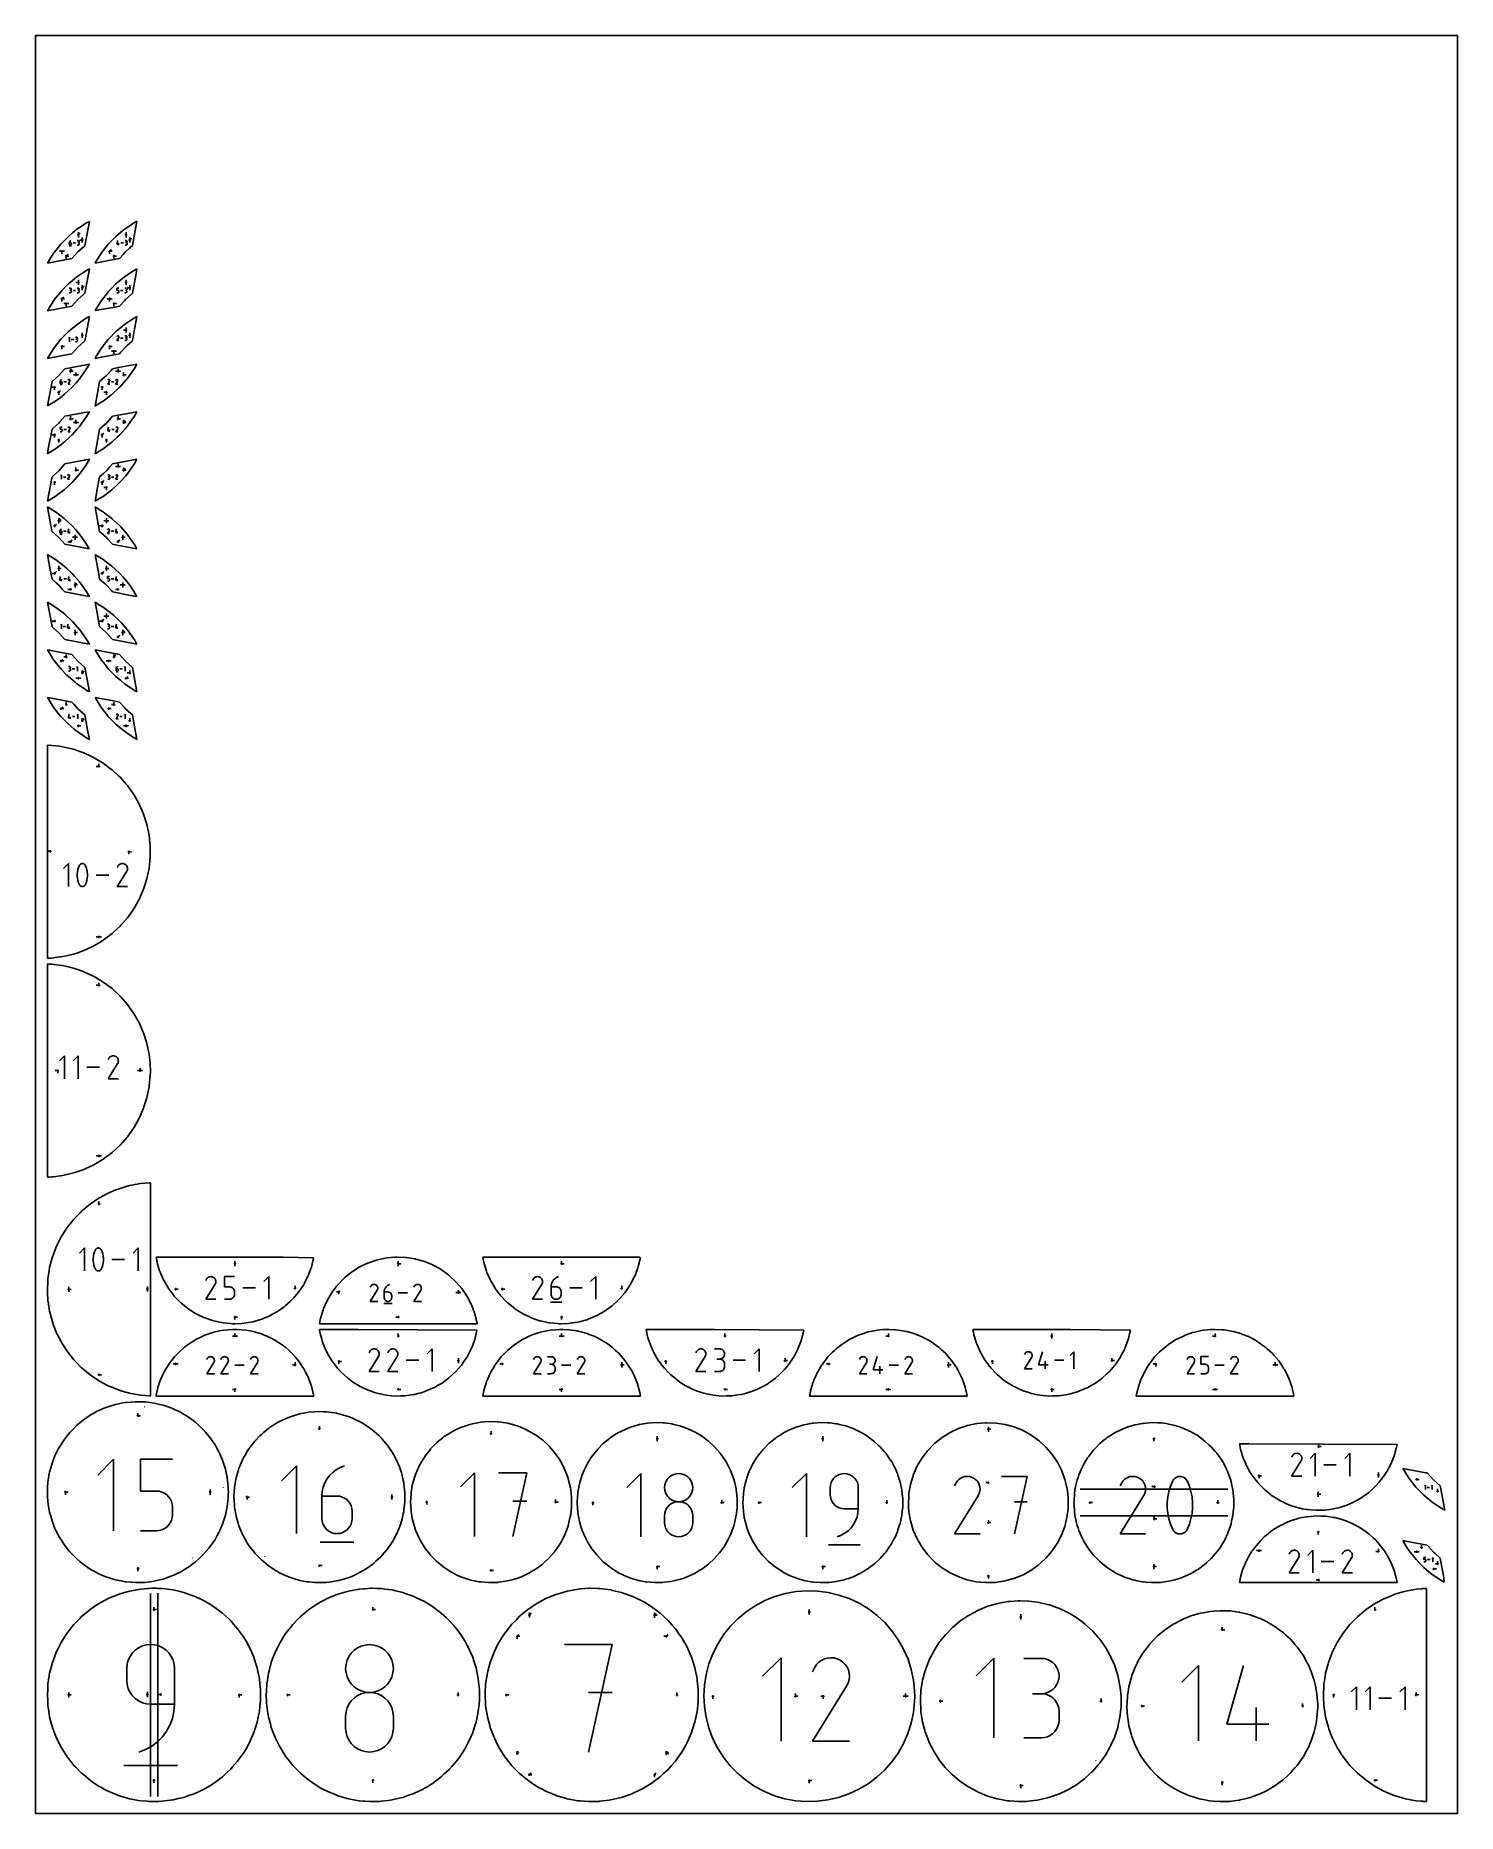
# Model space of a CAD drawing. Extents: x 0 to 800, y 0 to 1000.
import ezdxf

# ---------------------------------------------------------------- set-up
doc = ezdxf.new("R2010")
doc.units = 0

msp = doc.modelspace()

# ---------------------------------------------------------------- linework, layer by layer
at = {"layer": 'annotation', "color": 1}
for p, q in [((18.937644, 881.819961), (20.212915, 881.819961)), ((19.021122, 883.725922), (19.008581, 883.553526)), ((19.008581, 883.553526), (19.008581, 882.705797)), ((19.57496, 883.553526), (19.008581, 883.553526)), ((19.008581, 882.705797), (19.008581, 882.705797)), ((19.008581, 882.705797), (19.017725, 882.603911)), ((19.017725, 882.603911), (19.044082, 882.508001)), ((19.057727, 883.891561), (19.021122, 883.725922)), ((19.044082, 882.508001), (19.086038, 882.419672)), ((19.116866, 884.048389), (19.057727, 883.891561)), ((19.086038, 882.419672), (19.141978, 882.34053)), ((19.197013, 884.194353), (19.116866, 884.048389)), ((19.141978, 882.34053), (19.210289, 882.272179)), ((19.296637, 884.327398), (19.197013, 884.194353)), ((19.210289, 882.272179), (19.289356, 882.216224)), ((19.289356, 882.216224), (19.377567, 882.174269)), ((19.414211, 884.445471), (19.296637, 884.327398)), ((19.377567, 882.174269), (19.473306, 882.147919)), ((19.548207, 884.546518), (19.414211, 884.445471)), ((19.473306, 882.147919), (19.57496, 882.138779)), ((19.697095, 884.628487), (19.548207, 884.546518)), ((19.676824, 883.544435), (19.57496, 883.553526)), ((19.57496, 882.138779), (19.676824, 882.147919)), ((19.57496, 882.138779), (19.57496, 882.138779)), ((19.772675, 883.518218), (19.676824, 883.544435)), ((19.676824, 882.147919), (19.772675, 882.174269)), ((19.859349, 884.689322), (19.697095, 884.628487)), ((19.860919, 883.476454), (19.772675, 883.518218)), ((19.772675, 882.174269), (19.860919, 882.216224)), ((19.859349, 884.689322), (19.859349, 884.689322)), ((19.93996, 883.420726), (19.860919, 883.476454)), ((19.860919, 882.216224), (19.93996, 882.272179)), ((20.008205, 883.352613), (19.93996, 883.420726)), ((19.93996, 882.272179), (20.008205, 882.34053)), ((20.064059, 883.273698), (20.008205, 883.352613)), ((20.008205, 882.34053), (20.064059, 882.419672)), ((20.105929, 883.185561), (20.064059, 883.273698)), ((20.064059, 882.419672), (20.105929, 882.508001)), ((20.13222, 883.089784), (20.105929, 883.185561)), ((20.105929, 882.508001), (20.13222, 882.603911)), ((20.141338, 882.987947), (20.13222, 883.089784)), ((20.13222, 882.603911), (20.141338, 882.705797)), ((20.141338, 882.705797), (20.141338, 882.987947)), ((20.141338, 882.987947), (20.141338, 882.987947)), ((22.492625, 883.41405), (21.098032, 883.41405)), ((24.015217, 884.686363), (23.448839, 884.686363)), ((23.448839, 882.138859), (24.015217, 882.138859)), ((24.015217, 883.553606), (23.731628, 883.553606)), ((23.731628, 883.553606), (24.015217, 883.553606)), ((24.117082, 884.67722), (24.015217, 884.686363)), ((24.015217, 883.553606), (24.117082, 883.562751)), ((24.117082, 883.544462), (24.015217, 883.553606)), ((24.015217, 883.553606), (24.015217, 883.553606)), ((24.015217, 882.138859), (24.117082, 882.147997)), ((24.015217, 882.138859), (24.015217, 882.138859)), ((24.212933, 884.65087), (24.117082, 884.67722)), ((24.117082, 883.562751), (24.212933, 883.589116)), ((24.212933, 883.518113), (24.117082, 883.544462)), ((24.117082, 882.147997), (24.212933, 882.174333)), ((24.122795, 887.930785), (24.122795, 889.359535)), ((24.122795, 887.930785), (24.122795, 889.359535)), ((24.122795, 889.359535), (24.122795, 887.930785)), ((24.122795, 887.930785), (24.122795, 889.359535)), ((24.122795, 889.359535), (24.122795, 887.930785)), ((24.122795, 887.930785), (25.133073, 888.941064)), ((24.122795, 887.930785), (24.122795, 886.502035)), ((24.122795, 887.930785), (24.122795, 886.502035)), ((24.122795, 886.502035), (24.122795, 887.930785)), ((24.301176, 884.608936), (24.212933, 884.65087)), ((24.212933, 883.589116), (24.301176, 883.631092)), ((24.301176, 883.476179), (24.212933, 883.518113)), ((24.212933, 882.174333), (24.301176, 882.21625)), ((24.380217, 884.553036), (24.301176, 884.608936)), ((24.301176, 883.631092), (24.380217, 883.687073)), ((24.380217, 883.420279), (24.301176, 883.476179)), ((24.301176, 882.21625), (24.380217, 882.272133)), ((24.448463, 884.484792), (24.380217, 884.553036)), ((24.380217, 883.687073), (24.448463, 883.75545)), ((24.448463, 883.352035), (24.380217, 883.420279)), ((24.380217, 882.272133), (24.448463, 882.340363)), ((24.504317, 884.405824), (24.448463, 884.484792)), ((24.448463, 883.75545), (24.504317, 883.834618)), ((24.504317, 883.273067), (24.448463, 883.352035)), ((24.448463, 882.340363), (24.504317, 882.419326)), ((24.546187, 884.317753), (24.504317, 884.405824)), ((24.504317, 883.834618), (24.546187, 883.922967)), ((24.546187, 883.184996), (24.504317, 883.273067)), ((24.504317, 882.419326), (24.546187, 882.507404)), ((24.572478, 884.2222), (24.546187, 884.317753)), ((24.546187, 883.922967), (24.572478, 884.018892)), ((24.572478, 883.089443), (24.546187, 883.184996)), ((24.546187, 882.507404), (24.572478, 882.60298)), ((24.581596, 884.120784), (24.572478, 884.2222)), ((24.572478, 884.018892), (24.581596, 884.120784)), ((24.581596, 882.988027), (24.572478, 883.089443)), ((24.572478, 882.60298), (24.581596, 882.704438)), ((24.581596, 884.120784), (24.581596, 884.120784)), ((24.581596, 882.704438), (24.581596, 882.988027)), ((24.581596, 882.988027), (24.581596, 882.988027)), ((26.253025, 884.973677), (24.824275, 884.973677)), ((26.253025, 884.973677), (26.253025, 886.402427)), ((26.253025, 884.973677), (26.253025, 886.402427)), ((26.253025, 886.402427), (26.253025, 884.973677)), ((26.253025, 884.973677), (26.253025, 886.402427)), ((26.253025, 886.402427), (26.253025, 884.973677)), ((26.253025, 884.973677), (26.253025, 883.544927)), ((26.253025, 884.973677), (26.253025, 883.544927)), ((26.253025, 883.544927), (26.253025, 884.973677)), ((45.655644, 882.705797), (46.221223, 884.689322)), ((47.071831, 882.705797), (45.655644, 882.705797)), ((46.647327, 882.138779), (46.647327, 883.271536)), ((49.423118, 883.41405), (48.028524, 883.41405)), ((50.94571, 884.686363), (50.379331, 884.686363)), ((50.379331, 882.138859), (50.94571, 882.138859)), ((50.94571, 883.553606), (50.662121, 883.553606)), ((50.662121, 883.553606), (50.94571, 883.553606)), ((50.911573, 887.930786), (50.911573, 889.359536)), ((50.911573, 887.930786), (50.911573, 889.359536)), ((50.911573, 889.359536), (50.911573, 887.930786)), ((50.911573, 887.930786), (50.911573, 886.502036)), ((51.047574, 884.67722), (50.94571, 884.686363)), ((50.94571, 883.553606), (51.047574, 883.562751)), ((51.047574, 883.544462), (50.94571, 883.553606)), ((50.94571, 883.553606), (50.94571, 883.553606)), ((50.94571, 882.138859), (51.047574, 882.147997)), ((50.94571, 882.138859), (50.94571, 882.138859)), ((51.143425, 884.65087), (51.047574, 884.67722)), ((51.047574, 883.562751), (51.143425, 883.589116)), ((51.143425, 883.518113), (51.047574, 883.544462)), ((51.047574, 882.147997), (51.143425, 882.174333)), ((51.231669, 884.608936), (51.143425, 884.65087)), ((51.143425, 883.589116), (51.231669, 883.631092)), ((51.231669, 883.476179), (51.143425, 883.518113)), ((51.143425, 882.174333), (51.231669, 882.21625)), ((51.31071, 884.553036), (51.231669, 884.608936)), ((51.231669, 883.631092), (51.31071, 883.687073)), ((51.31071, 883.420279), (51.231669, 883.476179)), ((51.231669, 882.21625), (51.31071, 882.272133)), ((51.378955, 884.484792), (51.31071, 884.553036)), ((51.31071, 883.687073), (51.378955, 883.75545)), ((51.378955, 883.352035), (51.31071, 883.420279)), ((51.31071, 882.272133), (51.378955, 882.340363)), ((51.43481, 884.405824), (51.378955, 884.484792)), ((51.378955, 883.75545), (51.43481, 883.834618)), ((51.43481, 883.273067), (51.378955, 883.352035)), ((51.378955, 882.340363), (51.43481, 882.419326)), ((51.47668, 884.317753), (51.43481, 884.405824)), ((51.43481, 883.834618), (51.47668, 883.922967)), ((51.47668, 883.184996), (51.43481, 883.273067)), ((51.43481, 882.419326), (51.47668, 882.507404)), ((51.502971, 884.2222), (51.47668, 884.317753)), ((51.47668, 883.922967), (51.502971, 884.018892)), ((51.502971, 883.089443), (51.47668, 883.184996)), ((51.47668, 882.507404), (51.502971, 882.60298)), ((51.512089, 884.120784), (51.502971, 884.2222)), ((51.502971, 884.018892), (51.512089, 884.120784)), ((51.512089, 882.988027), (51.502971, 883.089443)), ((51.502971, 882.60298), (51.512089, 882.704438)), ((51.512089, 884.120784), (51.512089, 884.120784)), ((51.512089, 882.704438), (51.512089, 882.988027)), ((51.512089, 882.988027), (51.512089, 882.988027)), ((53.041803, 884.973677), (53.041803, 886.402427)), ((53.041803, 884.973677), (53.041803, 886.402427)), ((53.041803, 886.402427), (53.041803, 884.973677)), ((53.041803, 884.973677), (53.041803, 886.402427)), ((53.041803, 886.402427), (53.041803, 884.973677)), ((53.041803, 884.973677), (54.052082, 885.983956)), ((53.041803, 884.973677), (53.041803, 883.544927)), ((53.041803, 884.973677), (53.041803, 883.544927)), ((53.041803, 883.544927), (53.041803, 884.973677)), ((14.880327, 878.70489), (13.451577, 878.70489)), ((14.880327, 878.70489), (16.309077, 878.70489)), ((14.880327, 878.70489), (16.309077, 878.70489)), ((16.309077, 878.70489), (14.880327, 878.70489)), ((14.880327, 878.70489), (14.880327, 877.27614)), ((14.880327, 878.70489), (16.309077, 878.70489)), ((16.309077, 878.70489), (14.880327, 878.70489)), ((14.880327, 878.70489), (14.880327, 877.27614)), ((14.880327, 877.27614), (14.880327, 878.70489)), ((17.283764, 876.004416), (18.294043, 877.014695)), ((17.283764, 876.004416), (18.712514, 876.004416)), ((17.283764, 876.004416), (18.712514, 876.004416)), ((18.712514, 876.004416), (17.283764, 876.004416)), ((17.283764, 876.004416), (17.283764, 874.575666)), ((17.283764, 876.004416), (18.712514, 876.004416)), ((18.712514, 876.004416), (17.283764, 876.004416)), ((17.283764, 876.004416), (17.283764, 874.575666)), ((17.283764, 874.575666), (17.283764, 876.004416)), ((41.669105, 878.70489), (41.669104, 877.27614)), ((41.669105, 878.70489), (41.669104, 877.27614)), ((41.669104, 877.27614), (41.669105, 878.70489)), ((41.669105, 878.70489), (42.679383, 879.715169)), ((41.669105, 878.70489), (43.097855, 878.70489)), ((41.669105, 878.70489), (43.097855, 878.70489)), ((43.097855, 878.70489), (41.669105, 878.70489)), ((41.669105, 878.70489), (43.097855, 878.70489)), ((43.097855, 878.70489), (41.669105, 878.70489)), ((44.072542, 876.004416), (45.501292, 876.004416)), ((44.072542, 876.004416), (45.501292, 876.004416)), ((45.501292, 876.004416), (44.072542, 876.004416)), ((44.072542, 876.004416), (44.072542, 874.575666)), ((24.122795, 861.142008), (22.694045, 861.142008)), ((24.122795, 861.142008), (24.122795, 862.570758)), ((24.122795, 861.142008), (24.122795, 862.570758)), ((24.122795, 862.570758), (24.122795, 861.142008)), ((24.122795, 861.142008), (24.122795, 862.570758)), ((24.122795, 862.570758), (24.122795, 861.142008)), ((24.122795, 861.142008), (24.122795, 859.713258)), ((24.122795, 861.142008), (24.122795, 859.713258)), ((24.122795, 859.713258), (24.122795, 861.142008)), ((50.911573, 861.142008), (50.911573, 862.570758)), ((50.911573, 861.142008), (50.911573, 862.570758)), ((50.911573, 862.570758), (50.911573, 861.142008)), ((50.911573, 861.142008), (50.911573, 859.713258)), ((14.880327, 851.916112), (15.890605, 852.926391)), ((14.880327, 851.916112), (16.309077, 851.916112)), ((14.880327, 851.916112), (16.309077, 851.916112)), ((16.309077, 851.916112), (14.880327, 851.916112)), ((14.880327, 851.916112), (14.880327, 850.487362)), ((14.880327, 851.916112), (16.309077, 851.916112)), ((16.309077, 851.916112), (14.880327, 851.916112)), ((14.880327, 851.916112), (14.880327, 850.487362)), ((14.880327, 850.487362), (14.880327, 851.916112)), ((19.57496, 857.897585), (19.008581, 857.897585)), ((19.008581, 855.350081), (19.57496, 855.350081)), ((19.57496, 856.764828), (19.291371, 856.764828)), ((19.291371, 856.764828), (19.57496, 856.764828)), ((19.676824, 857.888442), (19.57496, 857.897585)), ((19.57496, 856.764828), (19.676824, 856.773973)), ((19.676824, 856.755685), (19.57496, 856.764828)), ((19.57496, 856.764828), (19.57496, 856.764828)), ((19.57496, 855.350081), (19.676824, 855.359219)), ((19.57496, 855.350081), (19.57496, 855.350081)), ((19.772675, 857.862092), (19.676824, 857.888442)), ((19.676824, 856.773973), (19.772675, 856.800338)), ((19.772675, 856.729335), (19.676824, 856.755685)), ((19.676824, 855.359219), (19.772675, 855.385555)), ((19.860919, 857.820158), (19.772675, 857.862092)), ((19.772675, 856.800338), (19.860919, 856.842314)), ((19.860919, 856.687401), (19.772675, 856.729335)), ((19.772675, 855.385555), (19.860919, 855.427472)), ((19.93996, 857.764258), (19.860919, 857.820158)), ((19.860919, 856.842314), (19.93996, 856.898295)), ((19.93996, 856.631501), (19.860919, 856.687401)), ((19.860919, 855.427472), (19.93996, 855.483355)), ((20.008205, 857.696014), (19.93996, 857.764258)), ((19.93996, 856.898295), (20.008205, 856.966673)), ((20.008205, 856.563257), (19.93996, 856.631501)), ((19.93996, 855.483355), (20.008205, 855.551586)), ((20.064059, 857.617047), (20.008205, 857.696014)), ((20.008205, 856.966673), (20.064059, 857.04584)), ((20.064059, 856.484289), (20.008205, 856.563257)), ((20.008205, 855.551586), (20.064059, 855.630548)), ((20.105929, 857.528976), (20.064059, 857.617047)), ((20.064059, 857.04584), (20.105929, 857.13419)), ((20.105929, 856.396218), (20.064059, 856.484289)), ((20.064059, 855.630548), (20.105929, 855.718626)), ((20.13222, 857.433422), (20.105929, 857.528976)), ((20.105929, 857.13419), (20.13222, 857.230114)), ((20.13222, 856.300665), (20.105929, 856.396218)), ((20.105929, 855.718626), (20.13222, 855.814202)), ((20.141338, 857.332006), (20.13222, 857.433422)), ((20.13222, 857.230114), (20.141338, 857.332006)), ((20.141338, 856.199249), (20.13222, 856.300665)), ((20.13222, 855.814202), (20.141338, 855.91566)), ((20.141338, 857.332006), (20.141338, 857.332006)), ((20.141338, 855.91566), (20.141338, 856.199249)), ((20.141338, 856.199249), (20.141338, 856.199249)), ((22.492625, 856.625272), (21.098032, 856.625272)), ((24.015217, 857.897585), (23.448839, 857.897585)), ((23.448839, 855.350081), (24.015217, 855.350081)), ((24.015217, 856.764828), (23.731628, 856.764828)), ((23.731628, 856.764828), (24.015217, 856.764828)), ((24.117082, 857.888442), (24.015217, 857.897585)), ((24.015217, 856.764828), (24.117082, 856.773973)), ((24.117082, 856.755685), (24.015217, 856.764828)), ((24.015217, 856.764828), (24.015217, 856.764828)), ((24.015217, 855.350081), (24.117082, 855.359219)), ((24.015217, 855.350081), (24.015217, 855.350081)), ((24.212933, 857.862092), (24.117082, 857.888442)), ((24.117082, 856.773973), (24.212933, 856.800338)), ((24.212933, 856.729335), (24.117082, 856.755685)), ((24.117082, 855.359219), (24.212933, 855.385555)), ((24.301176, 857.820158), (24.212933, 857.862092)), ((24.212933, 856.800338), (24.301176, 856.842314)), ((24.301176, 856.687401), (24.212933, 856.729335)), ((24.212933, 855.385555), (24.301176, 855.427472)), ((24.380217, 857.764258), (24.301176, 857.820158)), ((24.301176, 856.842314), (24.380217, 856.898295)), ((24.380217, 856.631501), (24.301176, 856.687401)), ((24.301176, 855.427472), (24.380217, 855.483355)), ((24.448463, 857.696014), (24.380217, 857.764258)), ((24.380217, 856.898295), (24.448463, 856.966673)), ((24.448463, 856.563257), (24.380217, 856.631501)), ((24.380217, 855.483355), (24.448463, 855.551586)), ((24.504317, 857.617047), (24.448463, 857.696014)), ((24.448463, 856.966673), (24.504317, 857.04584)), ((24.504317, 856.484289), (24.448463, 856.563257)), ((24.448463, 855.551586), (24.504317, 855.630548)), ((24.546187, 857.528976), (24.504317, 857.617047)), ((24.504317, 857.04584), (24.546187, 857.13419)), ((24.546187, 856.396218), (24.504317, 856.484289)), ((24.504317, 855.630548), (24.546187, 855.718626)), ((24.572478, 857.433422), (24.546187, 857.528976)), ((24.546187, 857.13419), (24.572478, 857.230114)), ((24.572478, 856.300665), (24.546187, 856.396218)), ((24.546187, 855.718626), (24.572478, 855.814202)), ((24.581596, 857.332006), (24.572478, 857.433422)), ((24.572478, 857.230114), (24.581596, 857.332006)), ((24.581596, 856.199249), (24.572478, 856.300665)), ((24.572478, 855.814202), (24.581596, 855.91566)), ((24.581596, 857.332006), (24.581596, 857.332006)), ((24.581596, 855.91566), (24.581596, 856.199249)), ((24.581596, 856.199249), (24.581596, 856.199249)), ((26.253025, 858.1849), (26.253025, 859.61365)), ((26.253025, 858.1849), (26.253025, 859.61365)), ((26.253025, 859.61365), (26.253025, 858.1849)), ((26.253025, 858.1849), (26.253025, 859.61365)), ((26.253025, 859.61365), (26.253025, 858.1849)), ((26.253025, 858.1849), (27.263304, 859.195178)), ((26.253025, 858.1849), (26.253025, 856.75615)), ((26.253025, 858.1849), (26.253025, 856.75615)), ((26.253025, 856.75615), (26.253025, 858.1849)), ((41.669105, 851.916112), (40.240355, 851.916112)), ((41.669105, 851.916112), (41.669104, 850.487362)), ((41.669105, 851.916112), (41.669104, 850.487362)), ((41.669104, 850.487362), (41.669105, 851.916112)), ((41.669105, 851.916112), (43.097855, 851.916112)), ((41.669105, 851.916112), (43.097855, 851.916112)), ((43.097855, 851.916112), (41.669105, 851.916112)), ((41.669105, 851.916112), (43.097855, 851.916112)), ((43.097855, 851.916112), (41.669105, 851.916112)), ((45.797359, 856.764748), (45.797359, 857.900544)), ((45.797359, 857.900544), (46.930116, 857.900544)), ((46.363738, 856.764748), (45.797359, 856.764748)), ((45.797359, 855.350001), (46.363738, 855.350001)), ((46.465434, 856.755657), (46.363738, 856.764748)), ((46.363738, 855.350001), (46.465392, 855.359141)), ((46.363738, 855.350001), (46.363738, 855.350001)), ((46.465392, 855.359141), (46.561131, 855.385491)), ((46.561195, 856.72944), (46.465434, 856.755657)), ((46.561131, 855.385491), (46.649341, 855.427446)), ((46.649412, 856.687676), (46.561195, 856.72944)), ((46.649341, 855.427446), (46.728408, 855.483401)), ((46.728474, 856.631948), (46.649412, 856.687676)), ((46.728408, 855.483401), (46.796719, 855.551752)), ((46.796772, 856.563835), (46.728474, 856.631948)), ((46.796719, 855.551752), (46.85266, 855.630895)), ((46.852695, 856.48492), (46.796772, 856.563835)), ((46.85266, 855.630895), (46.894615, 855.719223)), ((46.894633, 856.396784), (46.852695, 856.48492)), ((46.894615, 855.719223), (46.920972, 855.815133)), ((46.920977, 856.301006), (46.894633, 856.396784)), ((46.920972, 855.815133), (46.930116, 855.917019)), ((46.930116, 856.199169), (46.920977, 856.301006)), ((46.930116, 855.917019), (46.930116, 856.199169)), ((46.930116, 856.199169), (46.930116, 856.199169)), ((49.281403, 856.625272), (47.88681, 856.625272)), ((50.803995, 857.897585), (50.237617, 857.897585)), ((50.237617, 855.350081), (50.803995, 855.350081)), ((50.803995, 856.764828), (50.520406, 856.764828)), ((50.520406, 856.764828), (50.803995, 856.764828)), ((50.90586, 857.888442), (50.803995, 857.897585)), ((50.803995, 856.764828), (50.90586, 856.773973)), ((50.90586, 856.755685), (50.803995, 856.764828)), ((50.803995, 856.764828), (50.803995, 856.764828)), ((50.803995, 855.350081), (50.90586, 855.359219)), ((50.803995, 855.350081), (50.803995, 855.350081)), ((51.001711, 857.862092), (50.90586, 857.888442)), ((50.90586, 856.773973), (51.001711, 856.800338)), ((51.001711, 856.729335), (50.90586, 856.755685)), ((50.90586, 855.359219), (51.001711, 855.385555)), ((51.089954, 857.820158), (51.001711, 857.862092)), ((51.001711, 856.800338), (51.089954, 856.842314)), ((51.089954, 856.687401), (51.001711, 856.729335)), ((51.001711, 855.385555), (51.089954, 855.427472)), ((51.168995, 857.764258), (51.089954, 857.820158)), ((51.089954, 856.842314), (51.168995, 856.898295)), ((51.168995, 856.631501), (51.089954, 856.687401)), ((51.089954, 855.427472), (51.168995, 855.483355)), ((51.23724, 857.696014), (51.168995, 857.764258)), ((51.168995, 856.898295), (51.23724, 856.966673)), ((51.23724, 856.563257), (51.168995, 856.631501)), ((51.168995, 855.483355), (51.23724, 855.551586)), ((51.293095, 857.617047), (51.23724, 857.696014)), ((51.23724, 856.966673), (51.293095, 857.04584)), ((51.293095, 856.484289), (51.23724, 856.563257)), ((51.23724, 855.551586), (51.293095, 855.630548)), ((51.334965, 857.528976), (51.293095, 857.617047)), ((51.293095, 857.04584), (51.334965, 857.13419)), ((51.334965, 856.396218), (51.293095, 856.484289)), ((51.293095, 855.630548), (51.334965, 855.718626)), ((51.361256, 857.433422), (51.334965, 857.528976)), ((51.334965, 857.13419), (51.361256, 857.230114)), ((51.361256, 856.300665), (51.334965, 856.396218)), ((51.334965, 855.718626), (51.361256, 855.814202)), ((51.370374, 857.332006), (51.361256, 857.433422)), ((51.361256, 857.230114), (51.370374, 857.332006)), ((51.370374, 856.199249), (51.361256, 856.300665)), ((51.361256, 855.814202), (51.370374, 855.91566)), ((51.370374, 857.332006), (51.370374, 857.332006)), ((51.370374, 855.91566), (51.370374, 856.199249)), ((51.370374, 856.199249), (51.370374, 856.199249)), ((53.041803, 858.1849), (51.613053, 858.1849)), ((53.041803, 858.1849), (53.041803, 859.61365)), ((53.041803, 858.1849), (53.041803, 859.61365)), ((53.041803, 859.61365), (53.041803, 858.1849)), ((53.041803, 858.1849), (53.041803, 859.61365)), ((53.041803, 859.61365), (53.041803, 858.1849)), ((53.041803, 858.1849), (53.041803, 856.75615)), ((53.041803, 858.1849), (53.041803, 856.75615)), ((53.041803, 856.75615), (53.041803, 858.1849)), ((17.283764, 849.215638), (15.855014, 849.215638)), ((17.283764, 849.215638), (18.712514, 849.215638)), ((17.283764, 849.215638), (18.712514, 849.215638)), ((18.712514, 849.215638), (17.283764, 849.215638)), ((17.283764, 849.215638), (17.283764, 847.786888)), ((17.283764, 849.215638), (18.712514, 849.215638)), ((18.712514, 849.215638), (17.283764, 849.215638)), ((17.283764, 849.215638), (17.283764, 847.786888)), ((17.283764, 847.786888), (17.283764, 849.215638)), ((44.072542, 849.215638), (45.501292, 849.215638)), ((44.072542, 849.215638), (45.501292, 849.215638)), ((45.501292, 849.215638), (44.072542, 849.215638)), ((44.072542, 849.215638), (44.072542, 847.786888)), ((19.120545, 830.373762), (18.553526, 829.806583)), ((19.120545, 827.823219), (19.120545, 830.373762)), ((22.994344, 830.370803), (22.427965, 830.370803)), ((23.096208, 830.361659), (22.994344, 830.370803)), ((23.192059, 830.33531), (23.096208, 830.361659)), ((23.280303, 830.293376), (23.192059, 830.33531)), ((23.359344, 830.237476), (23.280303, 830.293376)), ((23.427589, 830.169232), (23.359344, 830.237476)), ((23.483443, 830.090264), (23.427589, 830.169232)), ((23.525313, 830.002193), (23.483443, 830.090264)), ((23.551604, 829.90664), (23.525313, 830.002193)), ((26.253025, 831.396122), (26.253025, 832.824872)), ((26.253025, 831.396122), (26.253025, 832.824872)), ((26.253025, 832.824872), (26.253025, 831.396122)), ((26.253025, 831.396122), (26.253025, 829.967372)), ((45.797359, 828.561202), (46.844064, 830.246263)), ((45.873335, 830.828156), (45.798958, 830.685482)), ((45.932358, 830.911852), (45.873335, 830.828156)), ((46.003173, 830.981719), (45.932358, 830.911852)), ((46.083626, 831.037197), (46.003173, 830.981719)), ((46.171563, 831.077727), (46.083626, 831.037197)), ((46.26483, 831.102749), (46.171563, 831.077727)), ((46.361273, 831.111704), (46.26483, 831.102749)), ((46.45874, 831.104032), (46.361273, 831.111704)), ((46.555075, 831.079173), (46.45874, 831.104032)), ((46.648126, 831.036569), (46.555075, 831.079173)), ((46.731351, 830.977472), (46.648126, 831.036569)), ((46.648126, 831.036569), (46.648126, 831.036569)), ((46.800935, 830.906556), (46.731351, 830.977472)), ((46.856261, 830.825994), (46.800935, 830.906556)), ((46.844064, 830.246263), (46.845315, 830.247811)), ((46.844064, 830.246263), (46.844064, 830.246263)), ((46.845315, 830.247811), (46.846515, 830.249372)), ((46.846515, 830.249372), (46.847671, 830.25096)), ((46.847671, 830.25096), (46.848792, 830.252588)), ((46.848792, 830.252588), (46.849886, 830.254268)), ((46.849886, 830.254268), (46.850959, 830.256014)), ((46.850959, 830.256014), (46.852021, 830.257838)), ((46.852021, 830.257838), (46.853079, 830.259755)), ((46.853079, 830.259755), (46.854141, 830.261778)), ((46.854141, 830.261778), (46.897359, 830.354571)), ((46.854141, 830.261778), (46.854141, 830.261778)), ((46.89671, 830.73796), (46.856261, 830.825994)), ((46.921663, 830.644627), (46.89671, 830.73796)), ((46.897359, 830.354571), (46.922606, 830.450759)), ((46.930501, 830.548169), (46.921663, 830.644627)), ((46.922606, 830.450759), (46.930501, 830.548169)), ((50.911573, 834.35323), (49.482823, 834.35323)), ((50.804188, 831.108807), (50.237809, 831.108807)), ((50.906052, 831.099664), (50.804188, 831.108807)), ((51.001903, 831.073315), (50.906052, 831.099664)), ((50.906052, 829.985195), (51.001903, 830.01156)), ((50.911573, 834.35323), (50.911573, 835.78198)), ((50.911573, 834.35323), (50.911573, 835.78198)), ((50.911573, 835.78198), (50.911573, 834.35323)), ((50.911573, 834.35323), (50.911573, 835.78198)), ((50.911573, 835.78198), (50.911573, 834.35323)), ((50.911573, 834.35323), (50.911573, 832.92448)), ((50.911573, 834.35323), (50.911573, 832.92448)), ((50.911573, 832.92448), (50.911573, 834.35323)), ((51.090147, 831.03138), (51.001903, 831.073315)), ((51.001903, 830.01156), (51.090147, 830.053536)), ((51.169188, 830.97548), (51.090147, 831.03138)), ((51.090147, 830.053536), (51.169188, 830.109517)), ((51.237433, 830.907236), (51.169188, 830.97548)), ((51.169188, 830.109517), (51.237433, 830.177895)), ((51.293287, 830.828269), (51.237433, 830.907236)), ((51.237433, 830.177895), (51.293287, 830.257062)), ((51.335157, 830.740198), (51.293287, 830.828269)), ((51.293287, 830.257062), (51.335157, 830.345412)), ((51.361448, 830.644644), (51.335157, 830.740198)), ((51.335157, 830.345412), (51.361448, 830.441336)), ((51.370566, 830.543228), (51.361448, 830.644644)), ((51.361448, 830.441336), (51.370566, 830.543228)), ((51.370566, 830.543228), (51.370566, 830.543228)), ((53.041803, 831.396122), (53.041803, 832.824872)), ((53.041803, 831.396122), (53.041803, 832.824872)), ((53.041803, 832.824872), (53.041803, 831.396122)), ((53.041803, 831.396122), (53.041803, 829.967372)), ((14.880327, 825.127335), (16.309077, 825.127334)), ((14.880327, 825.127335), (16.309077, 825.127334)), ((16.309077, 825.127334), (14.880327, 825.127335)), ((14.880327, 825.127335), (14.880327, 823.698585)), ((21.471751, 829.09849), (20.077158, 829.09849)), ((22.427965, 827.823299), (22.994344, 827.823299)), ((22.994344, 829.238045), (22.710755, 829.238045)), ((22.710755, 829.238045), (22.994344, 829.238045)), ((22.994344, 829.238045), (23.096208, 829.247191)), ((23.096208, 829.228902), (22.994344, 829.238045)), ((22.994344, 829.238045), (22.994344, 829.238045)), ((22.994344, 827.823299), (23.096208, 827.832437)), ((22.994344, 827.823299), (22.994344, 827.823299)), ((23.096208, 829.247191), (23.192059, 829.273555)), ((23.192059, 829.202553), (23.096208, 829.228902)), ((23.096208, 827.832437), (23.192059, 827.858773)), ((23.192059, 829.273555), (23.280303, 829.315532)), ((23.280303, 829.160618), (23.192059, 829.202553)), ((23.192059, 827.858773), (23.280303, 827.90069)), ((23.280303, 829.315532), (23.359344, 829.371513)), ((23.359344, 829.104719), (23.280303, 829.160618)), ((23.280303, 827.90069), (23.359344, 827.956573)), ((23.359344, 829.371513), (23.427589, 829.43989)), ((23.427589, 829.036475), (23.359344, 829.104719)), ((23.359344, 827.956573), (23.427589, 828.024803)), ((23.427589, 829.43989), (23.483443, 829.519058)), ((23.483443, 828.957507), (23.427589, 829.036475)), ((23.427589, 828.024803), (23.483443, 828.103766)), ((23.483443, 829.519058), (23.525313, 829.607407)), ((23.525313, 828.869436), (23.483443, 828.957507)), ((23.483443, 828.103766), (23.525313, 828.191843)), ((23.525313, 829.607407), (23.551604, 829.703332)), ((23.551604, 828.773883), (23.525313, 828.869436)), ((23.525313, 828.191843), (23.551604, 828.28742)), ((23.560722, 829.805224), (23.551604, 829.90664)), ((23.551604, 829.703332), (23.560722, 829.805224)), ((23.560722, 828.672467), (23.551604, 828.773883)), ((23.551604, 828.28742), (23.560722, 828.388877)), ((23.560722, 829.805224), (23.560722, 829.805224)), ((23.560722, 828.388877), (23.560722, 828.672467)), ((23.560722, 828.672467), (23.560722, 828.672467)), ((41.669105, 825.127335), (41.669104, 823.698585)), ((41.669105, 825.127335), (43.097855, 825.127334)), ((41.669105, 825.127335), (43.097855, 825.127334)), ((43.097855, 825.127334), (41.669105, 825.127335)), ((44.072542, 822.426861), (42.643792, 822.426861)), ((44.072542, 822.426861), (45.501292, 822.426861)), ((44.072542, 822.426861), (45.501292, 822.426861)), ((45.501292, 822.426861), (44.072542, 822.426861)), ((44.072542, 822.426861), (44.072542, 820.998111)), ((44.072542, 822.426861), (45.501292, 822.426861)), ((45.501292, 822.426861), (44.072542, 822.426861)), ((44.072542, 822.426861), (44.072542, 820.998111)), ((44.072542, 820.998111), (44.072542, 822.426861)), ((46.930116, 828.561202), (45.797359, 828.561202)), ((49.281596, 829.836495), (47.887002, 829.836495)), ((50.237809, 828.561303), (50.804188, 828.561303)), ((50.804188, 829.97605), (50.520599, 829.97605)), ((50.520599, 829.97605), (50.804188, 829.97605)), ((50.804188, 829.97605), (50.906052, 829.985195)), ((50.906052, 829.966907), (50.804188, 829.97605)), ((50.804188, 829.97605), (50.804188, 829.97605)), ((50.804188, 828.561303), (50.906052, 828.570441)), ((50.804188, 828.561303), (50.804188, 828.561303)), ((51.001903, 829.940557), (50.906052, 829.966907)), ((50.906052, 828.570441), (51.001903, 828.596777)), ((51.090147, 829.898623), (51.001903, 829.940557)), ((51.001903, 828.596777), (51.090147, 828.638695)), ((51.169188, 829.842723), (51.090147, 829.898623)), ((51.090147, 828.638695), (51.169188, 828.694577)), ((51.237433, 829.774479), (51.169188, 829.842723)), ((51.169188, 828.694577), (51.237433, 828.762808)), ((51.293287, 829.695512), (51.237433, 829.774479)), ((51.237433, 828.762808), (51.293287, 828.84177)), ((51.335157, 829.607441), (51.293287, 829.695512)), ((51.293287, 828.84177), (51.335157, 828.929848)), ((51.361448, 829.511887), (51.335157, 829.607441)), ((51.335157, 828.929848), (51.361448, 829.025424)), ((51.370566, 829.410471), (51.361448, 829.511887)), ((51.361448, 829.025424), (51.370566, 829.126882)), ((51.370566, 829.126882), (51.370566, 829.410471)), ((51.370566, 829.410471), (51.370566, 829.410471)), ((19.665014, 811.195355), (19.665014, 812.624105)), ((19.665014, 811.195355), (19.665014, 812.624105)), ((19.665014, 812.624105), (19.665014, 811.195355)), ((19.665014, 811.195355), (19.665014, 812.624105)), ((19.665014, 812.624105), (19.665014, 811.195355)), ((19.665014, 811.195355), (20.675293, 812.205634)), ((19.665014, 811.195355), (21.093764, 811.195355)), ((19.665014, 811.195355), (21.093764, 811.195355)), ((21.093764, 811.195355), (19.665014, 811.195355)), ((22.734118, 809.128778), (22.734118, 810.557528)), ((22.734118, 809.128778), (22.734118, 810.557528)), ((22.734118, 810.557528), (22.734118, 809.128778)), ((22.734118, 809.128778), (22.734118, 810.557528)), ((22.734118, 810.557528), (22.734118, 809.128778)), ((46.453792, 811.195355), (45.025042, 811.195355)), ((46.453792, 811.195355), (46.453792, 812.624105)), ((46.453792, 811.195355), (46.453792, 812.624105)), ((46.453792, 812.624105), (46.453792, 811.195355)), ((46.453792, 811.195355), (46.453792, 812.624105)), ((46.453792, 812.624105), (46.453792, 811.195355)), ((46.453792, 811.195355), (47.882542, 811.195355)), ((46.453792, 811.195355), (47.882542, 811.195355)), ((47.882542, 811.195355), (46.453792, 811.195355)), ((49.522896, 809.128778), (49.522896, 810.557528)), ((49.522896, 809.128778), (49.522896, 810.557528)), ((49.522896, 810.557528), (49.522896, 809.128778)), ((10.695753, 802.226094), (9.267003, 802.226094)), ((10.695753, 802.226094), (10.695753, 800.797344)), ((10.695753, 802.226094), (10.695753, 800.797344)), ((10.695753, 800.797344), (10.695753, 802.226094)), ((13.041676, 799.387107), (14.051955, 800.397386)), ((13.771421, 803.66764), (15.046692, 803.66764)), ((13.854899, 805.573601), (13.842358, 805.401205)), ((13.842358, 805.401205), (13.842358, 804.553477)), ((14.408737, 805.401205), (13.842358, 805.401205)), ((13.842358, 804.553477), (13.842358, 804.553477)), ((13.842358, 804.553477), (13.851502, 804.45159)), ((13.851502, 804.45159), (13.877859, 804.35568)), ((13.891504, 805.739241), (13.854899, 805.573601)), ((13.877859, 804.35568), (13.919815, 804.267352)), ((13.950643, 805.896069), (13.891504, 805.739241)), ((13.919815, 804.267352), (13.975755, 804.18821)), ((14.03079, 806.042032), (13.950643, 805.896069)), ((13.975755, 804.18821), (14.044066, 804.119858)), ((14.130414, 806.175077), (14.03079, 806.042032)), ((14.044066, 804.119858), (14.123133, 804.063903)), ((14.123133, 804.063903), (14.211344, 804.021948)), ((14.247988, 806.29315), (14.130414, 806.175077)), ((14.211344, 804.021948), (14.307083, 803.995598)), ((14.381984, 806.394198), (14.247988, 806.29315)), ((14.307083, 803.995598), (14.408737, 803.986458)), ((14.530872, 806.476166), (14.381984, 806.394198)), ((14.510601, 805.392114), (14.408737, 805.401205)), ((14.408737, 803.986458), (14.510601, 803.995598)), ((14.408737, 803.986458), (14.408737, 803.986458)), ((14.606452, 805.365897), (14.510601, 805.392114)), ((14.510601, 803.995598), (14.606452, 804.021948)), ((14.693126, 806.537001), (14.530872, 806.476166)), ((14.694695, 805.324133), (14.606452, 805.365897)), ((14.606452, 804.021948), (14.694695, 804.063903)), ((14.693126, 806.537001), (14.693126, 806.537001)), ((14.773737, 805.268405), (14.694695, 805.324133)), ((14.694695, 804.063903), (14.773737, 804.119858)), ((14.841982, 805.200293), (14.773737, 805.268405)), ((14.773737, 804.119858), (14.841982, 804.18821)), ((14.897836, 805.121378), (14.841982, 805.200293)), ((14.841982, 804.18821), (14.897836, 804.267352)), ((14.939706, 805.033241), (14.897836, 805.121378)), ((14.897836, 804.267352), (14.939706, 804.35568)), ((14.965997, 804.937463), (14.939706, 805.033241)), ((14.939706, 804.35568), (14.965997, 804.45159)), ((14.975115, 804.835626), (14.965997, 804.937463)), ((14.965997, 804.45159), (14.975115, 804.553477)), ((14.975115, 804.553477), (14.975115, 804.835626)), ((14.975115, 804.835626), (14.975115, 804.835626)), ((17.326402, 805.26173), (15.931809, 805.26173)), ((18.282808, 803.986437), (19.329513, 805.671498)), ((19.415566, 803.986437), (18.282808, 803.986437)), ((18.358784, 806.253391), (18.284408, 806.110717)), ((18.417808, 806.337087), (18.358784, 806.253391)), ((18.488623, 806.406954), (18.417808, 806.337087)), ((18.569075, 806.462432), (18.488623, 806.406954)), ((18.657012, 806.502962), (18.569075, 806.462432)), ((18.750279, 806.527984), (18.657012, 806.502962)), ((18.846723, 806.536939), (18.750279, 806.527984)), ((18.944189, 806.529267), (18.846723, 806.536939)), ((19.040525, 806.504409), (18.944189, 806.529267)), ((19.133576, 806.461805), (19.040525, 806.504409)), ((19.2168, 806.402707), (19.133576, 806.461805)), ((19.133576, 806.461805), (19.133576, 806.461805)), ((19.286385, 806.331791), (19.2168, 806.402707)), ((19.341711, 806.251229), (19.286385, 806.331791)), ((19.329513, 805.671498), (19.330764, 805.673046)), ((19.329513, 805.671498), (19.329513, 805.671498)), ((19.330764, 805.673046), (19.331964, 805.674608)), ((19.331964, 805.674608), (19.333121, 805.676195)), ((19.333121, 805.676195), (19.334242, 805.677823)), ((19.334242, 805.677823), (19.335335, 805.679503)), ((19.335335, 805.679503), (19.336409, 805.681249)), ((19.336409, 805.681249), (19.33747, 805.683073)), ((19.33747, 805.683073), (19.338528, 805.68499)), ((19.338528, 805.68499), (19.33959, 805.687013)), ((19.33959, 805.687013), (19.382808, 805.779806)), ((19.33959, 805.687013), (19.33959, 805.687013)), ((19.38216, 806.163195), (19.341711, 806.251229)), ((19.407112, 806.069862), (19.38216, 806.163195)), ((19.382808, 805.779806), (19.408055, 805.875994)), ((19.415951, 805.973404), (19.407112, 806.069862)), ((19.408055, 805.875994), (19.415951, 805.973404)), ((22.734118, 809.128778), (21.305368, 809.128778)), ((22.734118, 809.128778), (24.162868, 809.128778)), ((22.734118, 809.128778), (24.162868, 809.128778)), ((24.162868, 809.128778), (22.734118, 809.128778)), ((37.48453, 802.226094), (37.48453, 800.797344)), ((40.631136, 803.986437), (41.677841, 805.671498)), ((41.763893, 803.986437), (40.631136, 803.986437)), ((40.707111, 806.253391), (40.632735, 806.110717)), ((40.766135, 806.337087), (40.707111, 806.253391)), ((40.83695, 806.406954), (40.766135, 806.337087)), ((40.917403, 806.462432), (40.83695, 806.406954)), ((41.005339, 806.502962), (40.917403, 806.462432)), ((41.098606, 806.527984), (41.005339, 806.502962)), ((41.19505, 806.536939), (41.098606, 806.527984)), ((41.292516, 806.529267), (41.19505, 806.536939)), ((41.388852, 806.504409), (41.292516, 806.529267)), ((41.481903, 806.461805), (41.388852, 806.504409)), ((41.565128, 806.402707), (41.481903, 806.461805)), ((41.481903, 806.461805), (41.481903, 806.461805)), ((41.634712, 806.331791), (41.565128, 806.402707)), ((41.690038, 806.251229), (41.634712, 806.331791)), ((41.677841, 805.671498), (41.679092, 805.673046)), ((41.677841, 805.671498), (41.677841, 805.671498)), ((41.679092, 805.673046), (41.680292, 805.674608)), ((41.680292, 805.674608), (41.681448, 805.676195)), ((41.681448, 805.676195), (41.682569, 805.677823)), ((41.682569, 805.677823), (41.683663, 805.679503)), ((41.683663, 805.679503), (41.684736, 805.681249)), ((41.684736, 805.681249), (41.685798, 805.683073)), ((41.685798, 805.683073), (41.686856, 805.68499)), ((41.686856, 805.68499), (41.687917, 805.687013)), ((41.687917, 805.687013), (41.731135, 805.779806)), ((41.687917, 805.687013), (41.687917, 805.687013)), ((41.730487, 806.163195), (41.690038, 806.251229)), ((41.75544, 806.069862), (41.730487, 806.163195)), ((41.731135, 805.779806), (41.756383, 805.875994)), ((41.764278, 805.973404), (41.75544, 806.069862)), ((41.756383, 805.875994), (41.764278, 805.973404)), ((44.115372, 805.26173), (42.720779, 805.26173)), ((45.071779, 803.986437), (46.118483, 805.671498)), ((46.204536, 803.986437), (45.071779, 803.986437)), ((45.147754, 806.253391), (45.073378, 806.110717)), ((45.206778, 806.337087), (45.147754, 806.253391)), ((45.277593, 806.406954), (45.206778, 806.337087)), ((45.358045, 806.462432), (45.277593, 806.406954)), ((45.445982, 806.502962), (45.358045, 806.462432)), ((45.539249, 806.527984), (45.445982, 806.502962)), ((45.635693, 806.536939), (45.539249, 806.527984)), ((45.733159, 806.529267), (45.635693, 806.536939)), ((45.829495, 806.504409), (45.733159, 806.529267)), ((45.922546, 806.461805), (45.829495, 806.504409)), ((46.00577, 806.402707), (45.922546, 806.461805)), ((45.922546, 806.461805), (45.922546, 806.461805)), ((46.075355, 806.331791), (46.00577, 806.402707)), ((46.130681, 806.251229), (46.075355, 806.331791)), ((46.118483, 805.671498), (46.119735, 805.673046)), ((46.118483, 805.671498), (46.118483, 805.671498)), ((46.119735, 805.673046), (46.120935, 805.674608)), ((46.120935, 805.674608), (46.122091, 805.676195)), ((46.122091, 805.676195), (46.123212, 805.677823)), ((46.123212, 805.677823), (46.124305, 805.679503)), ((46.124305, 805.679503), (46.125379, 805.681249)), ((46.125379, 805.681249), (46.126441, 805.683073)), ((46.126441, 805.683073), (46.127498, 805.68499)), ((46.127498, 805.68499), (46.12856, 805.687013)), ((46.12856, 805.687013), (46.171778, 805.779806)), ((46.12856, 805.687013), (46.12856, 805.687013)), ((46.17113, 806.163195), (46.130681, 806.251229)), ((46.196083, 806.069862), (46.17113, 806.163195)), ((46.171778, 805.779806), (46.197026, 805.875994)), ((46.204921, 805.973404), (46.196083, 806.069862)), ((46.197026, 805.875994), (46.204921, 805.973404)), ((49.522896, 809.128778), (50.951646, 809.128778)), ((13.041676, 799.387107), (13.041676, 797.958357)), ((13.041676, 799.387107), (13.041676, 797.958357)), ((13.041676, 797.958357), (13.041676, 799.387107)), ((39.830454, 799.387107), (38.401704, 799.387107)), ((39.830454, 799.387107), (39.830454, 797.958357)), ((39.830454, 799.387107), (39.830454, 797.958357)), ((39.830454, 797.958357), (39.830454, 799.387107)), ((19.665014, 784.406577), (19.665014, 785.835327)), ((19.665014, 784.406577), (19.665014, 785.835327)), ((19.665014, 785.835327), (19.665014, 784.406577)), ((19.665014, 784.406577), (21.093764, 784.406577)), ((22.734118, 782.34), (21.305368, 782.34)), ((22.734118, 782.34), (22.734118, 783.76875)), ((22.734118, 782.34), (22.734118, 783.76875)), ((22.734118, 783.76875), (22.734118, 782.34)), ((22.734118, 782.34), (22.734118, 783.76875)), ((22.734118, 783.76875), (22.734118, 782.34)), ((22.734118, 782.34), (24.162868, 782.34)), ((22.734118, 782.34), (24.162868, 782.34)), ((24.162868, 782.34), (22.734118, 782.34)), ((46.453792, 784.406577), (46.453792, 785.835327)), ((46.453792, 784.406577), (46.453792, 785.835327)), ((46.453792, 785.835327), (46.453792, 784.406577)), ((46.453792, 784.406577), (47.882542, 784.406577)), ((49.522896, 782.34), (49.522896, 783.76875)), ((49.522896, 782.34), (49.522896, 783.76875)), ((49.522896, 783.76875), (49.522896, 782.34)), ((49.522896, 782.34), (49.522896, 783.76875)), ((49.522896, 783.76875), (49.522896, 782.34)), ((49.522896, 782.34), (50.533174, 783.350278)), ((49.522896, 782.34), (50.951646, 782.34)), ((49.522896, 782.34), (50.951646, 782.34)), ((50.951646, 782.34), (49.522896, 782.34)), ((10.695753, 775.437316), (9.267003, 775.437316)), ((10.695753, 775.437316), (10.695753, 774.008566)), ((10.695753, 775.437316), (10.695753, 774.008566)), ((10.695753, 774.008566), (10.695753, 775.437316)), ((13.041676, 772.598329), (13.041676, 771.169579)), ((13.842358, 778.612427), (13.842358, 779.748223)), ((13.842358, 779.748223), (14.975115, 779.748223)), ((14.408737, 778.612427), (13.842358, 778.612427)), ((13.842358, 777.19768), (14.408737, 777.19768)), ((14.510433, 778.603336), (14.408737, 778.612427)), ((14.408737, 777.19768), (14.510391, 777.20682)), ((14.408737, 777.19768), (14.408737, 777.19768)), ((14.510391, 777.20682), (14.60613, 777.23317)), ((14.606194, 778.577119), (14.510433, 778.603336)), ((14.60613, 777.23317), (14.69434, 777.275125)), ((14.694411, 778.535355), (14.606194, 778.577119)), ((14.69434, 777.275125), (14.773408, 777.33108)), ((14.773473, 778.479627), (14.694411, 778.535355)), ((14.773408, 777.33108), (14.841718, 777.399432)), ((14.841771, 778.411515), (14.773473, 778.479627)), ((14.841718, 777.399432), (14.897659, 777.478574)), ((14.897694, 778.3326), (14.841771, 778.411515)), ((14.897659, 777.478574), (14.939614, 777.566902)), ((14.939633, 778.244463), (14.897694, 778.3326)), ((14.939614, 777.566902), (14.965971, 777.662812)), ((14.965976, 778.148685), (14.939633, 778.244463)), ((14.965971, 777.662812), (14.975115, 777.764698)), ((14.975115, 778.046848), (14.965976, 778.148685)), ((14.975115, 777.764698), (14.975115, 778.046848)), ((14.975115, 778.046848), (14.975115, 778.046848)), ((17.326402, 778.472952), (15.931809, 778.472952)), ((18.282808, 777.197659), (19.329513, 778.88272)), ((19.415566, 777.197659), (18.282808, 777.197659)), ((18.358784, 779.464613), (18.284408, 779.321939)), ((18.417808, 779.548309), (18.358784, 779.464613)), ((18.488623, 779.618176), (18.417808, 779.548309)), ((18.569075, 779.673654), (18.488623, 779.618176)), ((18.657012, 779.714184), (18.569075, 779.673654)), ((18.750279, 779.739206), (18.657012, 779.714184)), ((18.846723, 779.748161), (18.750279, 779.739206)), ((18.944189, 779.740489), (18.846723, 779.748161)), ((19.040525, 779.715631), (18.944189, 779.740489)), ((19.133576, 779.673026), (19.040525, 779.715631)), ((19.2168, 779.613929), (19.133576, 779.673026)), ((19.133576, 779.673026), (19.133576, 779.673026)), ((19.286385, 779.543013), (19.2168, 779.613929)), ((19.341711, 779.462451), (19.286385, 779.543013)), ((19.329513, 778.88272), (19.330764, 778.884268)), ((19.329513, 778.88272), (19.329513, 778.88272)), ((19.330764, 778.884268), (19.331964, 778.88583)), ((19.331964, 778.88583), (19.333121, 778.887417)), ((19.333121, 778.887417), (19.334242, 778.889045)), ((19.334242, 778.889045), (19.335335, 778.890725)), ((19.335335, 778.890725), (19.336409, 778.892471)), ((19.336409, 778.892471), (19.33747, 778.894295)), ((19.33747, 778.894295), (19.338528, 778.896212)), ((19.338528, 778.896212), (19.33959, 778.898235)), ((19.33959, 778.898235), (19.382808, 778.991028)), ((19.33959, 778.898235), (19.33959, 778.898235)), ((19.38216, 779.374417), (19.341711, 779.462451)), ((19.407112, 779.281084), (19.38216, 779.374417)), ((19.382808, 778.991028), (19.408055, 779.087216)), ((19.415951, 779.184626), (19.407112, 779.281084)), ((19.408055, 779.087216), (19.415951, 779.184626)), ((37.48453, 775.437316), (38.494809, 776.447594)), ((37.48453, 775.437316), (37.48453, 774.008566)), ((37.48453, 775.437316), (37.48453, 774.008566)), ((37.48453, 774.008566), (37.48453, 775.437316)), ((39.830454, 772.598329), (39.830454, 771.169579)), ((40.489421, 777.764698), (41.055, 779.748223)), ((41.905608, 777.764698), (40.489421, 777.764698)), ((41.481104, 777.19768), (41.481104, 778.330437)), ((44.256894, 778.472952), (42.862301, 778.472952)), ((45.213301, 777.197659), (46.260005, 778.88272)), ((46.346058, 777.197659), (45.213301, 777.197659)), ((45.289276, 779.464613), (45.2149, 779.321939)), ((45.3483, 779.548309), (45.289276, 779.464613)), ((45.419115, 779.618176), (45.3483, 779.548309)), ((45.499568, 779.673654), (45.419115, 779.618176)), ((45.587504, 779.714184), (45.499568, 779.673654)), ((45.680771, 779.739206), (45.587504, 779.714184)), ((45.777215, 779.748161), (45.680771, 779.739206)), ((45.874681, 779.740489), (45.777215, 779.748161)), ((45.971017, 779.715631), (45.874681, 779.740489)), ((46.064068, 779.673026), (45.971017, 779.715631)), ((46.147292, 779.613929), (46.064068, 779.673026)), ((46.064068, 779.673026), (46.064068, 779.673026)), ((46.216877, 779.543013), (46.147292, 779.613929)), ((46.272203, 779.462451), (46.216877, 779.543013)), ((46.260005, 778.88272), (46.261257, 778.884268)), ((46.260005, 778.88272), (46.260005, 778.88272)), ((46.261257, 778.884268), (46.262457, 778.88583)), ((46.262457, 778.88583), (46.263613, 778.887417)), ((46.263613, 778.887417), (46.264734, 778.889045)), ((46.264734, 778.889045), (46.265827, 778.890725)), ((46.265827, 778.890725), (46.266901, 778.892471)), ((46.266901, 778.892471), (46.267963, 778.894295)), ((46.267963, 778.894295), (46.26902, 778.896212)), ((46.26902, 778.896212), (46.270082, 778.898235)), ((46.270082, 778.898235), (46.3133, 778.991028)), ((46.270082, 778.898235), (46.270082, 778.898235)), ((46.312652, 779.374417), (46.272203, 779.462451)), ((46.337605, 779.281084), (46.312652, 779.374417)), ((46.3133, 778.991028), (46.338548, 779.087216)), ((46.346443, 779.184626), (46.337605, 779.281084)), ((46.338548, 779.087216), (46.346443, 779.184626)), ((14.692326, 752.959445), (14.125307, 752.392267)), ((14.692326, 750.408902), (14.692326, 752.959445)), ((17.043533, 751.684174), (15.648939, 751.684174)), ((17.999939, 750.408881), (19.046644, 752.093942)), ((19.132696, 750.408881), (17.999939, 750.408881)), ((18.075915, 752.675835), (18.001538, 752.533161)), ((18.134938, 752.759531), (18.075915, 752.675835)), ((18.205753, 752.829398), (18.134938, 752.759531)), ((18.286206, 752.884876), (18.205753, 752.829398)), ((18.374143, 752.925406), (18.286206, 752.884876)), ((18.46741, 752.950428), (18.374143, 752.925406)), ((18.563853, 752.959383), (18.46741, 752.950428)), ((18.66132, 752.951711), (18.563853, 752.959383)), ((18.757655, 752.926853), (18.66132, 752.951711)), ((18.850706, 752.884248), (18.757655, 752.926853)), ((18.933931, 752.825151), (18.850706, 752.884248)), ((18.850706, 752.884248), (18.850706, 752.884248)), ((19.003515, 752.754235), (18.933931, 752.825151)), ((19.058841, 752.673673), (19.003515, 752.754235)), ((19.046644, 752.093942), (19.047895, 752.09549)), ((19.046644, 752.093942), (19.046644, 752.093942)), ((19.047895, 752.09549), (19.049095, 752.097051)), ((19.049095, 752.097051), (19.050251, 752.098639)), ((19.050251, 752.098639), (19.051372, 752.100267)), ((19.051372, 752.100267), (19.052466, 752.101947)), ((19.052466, 752.101947), (19.053539, 752.103693)), ((19.053539, 752.103693), (19.054601, 752.105517)), ((19.054601, 752.105517), (19.055659, 752.107434)), ((19.055659, 752.107434), (19.05672, 752.109457)), ((19.05672, 752.109457), (19.099939, 752.20225)), ((19.05672, 752.109457), (19.05672, 752.109457)), ((19.09929, 752.585639), (19.058841, 752.673673)), ((19.124243, 752.492306), (19.09929, 752.585639)), ((19.099939, 752.20225), (19.125186, 752.298438)), ((19.133081, 752.395848), (19.124243, 752.492306)), ((19.125186, 752.298438), (19.133081, 752.395848)), ((22.734118, 755.551222), (22.734118, 756.979971)), ((22.734118, 755.551222), (22.734118, 756.979971)), ((22.734118, 756.979971), (22.734118, 755.551222)), ((22.734118, 755.551222), (24.162868, 755.551221)), ((41.197514, 752.956486), (40.631136, 752.956486)), ((40.631136, 750.408982), (41.197514, 750.408982)), ((41.197514, 751.823729), (40.913925, 751.823729)), ((40.913925, 751.823729), (41.197514, 751.823729)), ((41.299379, 752.947343), (41.197514, 752.956486)), ((41.197514, 751.823729), (41.299379, 751.832874)), ((41.299379, 751.814586), (41.197514, 751.823729)), ((41.197514, 751.823729), (41.197514, 751.823729)), ((41.197514, 750.408982), (41.299379, 750.41812)), ((41.197514, 750.408982), (41.197514, 750.408982)), ((41.39523, 752.920994), (41.299379, 752.947343)), ((41.299379, 751.832874), (41.39523, 751.859239)), ((41.39523, 751.788236), (41.299379, 751.814586)), ((41.299379, 750.41812), (41.39523, 750.444456)), ((41.483473, 752.879059), (41.39523, 752.920994)), ((41.39523, 751.859239), (41.483473, 751.901215)), ((41.483473, 751.746302), (41.39523, 751.788236)), ((41.39523, 750.444456), (41.483473, 750.486374)), ((41.562514, 752.823159), (41.483473, 752.879059)), ((41.483473, 751.901215), (41.562514, 751.957196)), ((41.562514, 751.690402), (41.483473, 751.746302)), ((41.483473, 750.486374), (41.562514, 750.542256)), ((41.630759, 752.754915), (41.562514, 752.823159)), ((41.562514, 751.957196), (41.630759, 752.025574)), ((41.630759, 751.622158), (41.562514, 751.690402)), ((41.562514, 750.542256), (41.630759, 750.610487)), ((41.686614, 752.675948), (41.630759, 752.754915)), ((41.630759, 752.025574), (41.686614, 752.104741)), ((41.686614, 751.543191), (41.630759, 751.622158)), ((41.630759, 750.610487), (41.686614, 750.689449)), ((41.728484, 752.587877), (41.686614, 752.675948)), ((41.686614, 752.104741), (41.728484, 752.193091)), ((41.728484, 751.45512), (41.686614, 751.543191)), ((41.686614, 750.689449), (41.728484, 750.777527)), ((41.754775, 752.492323), (41.728484, 752.587877)), ((41.728484, 752.193091), (41.754775, 752.289015)), ((41.754775, 751.359566), (41.728484, 751.45512)), ((41.728484, 750.777527), (41.754775, 750.873103)), ((41.763893, 752.390907), (41.754775, 752.492323)), ((41.754775, 752.289015), (41.763893, 752.390907)), ((41.763893, 751.25815), (41.754775, 751.359566)), ((41.754775, 750.873103), (41.763893, 750.974561)), ((41.763893, 752.390907), (41.763893, 752.390907)), ((41.763893, 750.974561), (41.763893, 751.25815)), ((41.763893, 751.25815), (41.763893, 751.25815)), ((44.11518, 751.684174), (42.720587, 751.684174)), ((46.453792, 757.617799), (45.025042, 757.617799)), ((45.071586, 750.408881), (46.118291, 752.093942)), ((46.204343, 750.408881), (45.071586, 750.408881)), ((45.147562, 752.675835), (45.073186, 752.533161)), ((45.206585, 752.759531), (45.147562, 752.675835)), ((45.2774, 752.829398), (45.206585, 752.759531)), ((45.357853, 752.884876), (45.2774, 752.829398)), ((45.44579, 752.925406), (45.357853, 752.884876)), ((45.539057, 752.950428), (45.44579, 752.925406)), ((45.6355, 752.959383), (45.539057, 752.950428)), ((45.732967, 752.951711), (45.6355, 752.959383)), ((45.829302, 752.926853), (45.732967, 752.951711)), ((45.922354, 752.884248), (45.829302, 752.926853)), ((46.005578, 752.825151), (45.922354, 752.884248)), ((45.922354, 752.884248), (45.922354, 752.884248)), ((46.075162, 752.754235), (46.005578, 752.825151)), ((46.130488, 752.673673), (46.075162, 752.754235)), ((46.118291, 752.093942), (46.119542, 752.09549)), ((46.118291, 752.093942), (46.118291, 752.093942)), ((46.119542, 752.09549), (46.120742, 752.097051)), ((46.120742, 752.097051), (46.121899, 752.098639)), ((46.121899, 752.098639), (46.12302, 752.100267)), ((46.12302, 752.100267), (46.124113, 752.101947)), ((46.124113, 752.101947), (46.125186, 752.103693)), ((46.125186, 752.103693), (46.126248, 752.105517)), ((46.126248, 752.105517), (46.127306, 752.107434)), ((46.127306, 752.107434), (46.128368, 752.109457)), ((46.128368, 752.109457), (46.171586, 752.20225)), ((46.128368, 752.109457), (46.128368, 752.109457)), ((46.170937, 752.585639), (46.130488, 752.673673)), ((46.19589, 752.492306), (46.170937, 752.585639)), ((46.171586, 752.20225), (46.196833, 752.298438)), ((46.204728, 752.395848), (46.19589, 752.492306)), ((46.196833, 752.298438), (46.204728, 752.395848)), ((46.453792, 757.617799), (46.453792, 759.046549)), ((46.453792, 757.617799), (46.453792, 759.046549)), ((46.453792, 759.046549), (46.453792, 757.617799)), ((46.453792, 757.617799), (46.453792, 759.046549)), ((46.453792, 759.046549), (46.453792, 757.617799)), ((46.453792, 757.617799), (47.882542, 757.617799)), ((46.453792, 757.617799), (47.882542, 757.617799)), ((47.882542, 757.617799), (46.453792, 757.617799)), ((49.522896, 755.551222), (49.522896, 756.979972)), ((49.522896, 755.551222), (49.522896, 756.979972)), ((49.522896, 756.979972), (49.522896, 755.551222)), ((49.522896, 755.551222), (49.522896, 756.979972)), ((49.522896, 756.979972), (49.522896, 755.551222)), ((49.522896, 755.551222), (50.533174, 756.5615)), ((49.522896, 755.551222), (50.951646, 755.551221)), ((49.522896, 755.551222), (50.951646, 755.551221)), ((50.951646, 755.551221), (49.522896, 755.551222)), ((10.695753, 748.648538), (10.695753, 747.219788)), ((37.48453, 748.648538), (38.494809, 749.658816)), ((37.48453, 748.648538), (37.48453, 747.219788)), ((37.48453, 748.648538), (37.48453, 747.219788)), ((37.48453, 747.219788), (37.48453, 748.648538)), ((39.830454, 745.809551), (38.401704, 745.809551)), ((39.830454, 745.809551), (39.830454, 744.380801)), ((39.830454, 745.809551), (39.830454, 744.380801)), ((39.830454, 744.380801), (39.830454, 745.809551)), ((10.695753, 724.24101), (11.706032, 725.251288)), ((13.041676, 727.079997), (13.041676, 728.508747)), ((13.041676, 727.079997), (13.041676, 728.508747)), ((13.041676, 728.508747), (13.041676, 727.079997)), ((13.041676, 727.079997), (13.041676, 728.508747)), ((13.041676, 728.508747), (13.041676, 727.079997)), ((13.041676, 727.079997), (13.041676, 728.508747)), ((13.041676, 728.508747), (13.041676, 727.079997)), ((13.041676, 727.079997), (14.051955, 728.090275)), ((13.041676, 727.079997), (14.470426, 727.079997)), ((13.041676, 727.079997), (14.470426, 727.079997)), ((14.470426, 727.079997), (13.041676, 727.079997)), ((13.041676, 727.079997), (13.041676, 725.651247)), ((13.041676, 727.079997), (14.470426, 727.079997)), ((14.470426, 727.079997), (13.041676, 727.079997)), ((13.041676, 727.079997), (13.041676, 725.651247)), ((13.041676, 725.651247), (13.041676, 727.079997)), ((13.713377, 721.517246), (13.700836, 721.344849)), ((13.700836, 721.344849), (13.700836, 720.497121)), ((14.267215, 721.344849), (13.700836, 721.344849)), ((13.700836, 720.497121), (13.700836, 720.497121)), ((13.700836, 720.497121), (13.70998, 720.395234)), ((13.70998, 720.395234), (13.736337, 720.299324)), ((13.749982, 721.682885), (13.713377, 721.517246)), ((13.736337, 720.299324), (13.778293, 720.210996)), ((13.809121, 721.839713), (13.749982, 721.682885)), ((13.778293, 720.210996), (13.834233, 720.131854)), ((13.889268, 721.985676), (13.809121, 721.839713)), ((13.834233, 720.131854), (13.902544, 720.063503)), ((13.988892, 722.118721), (13.889268, 721.985676)), ((13.902544, 720.063503), (13.981611, 720.007547)), ((13.981611, 720.007547), (14.069822, 719.965592)), ((14.106466, 722.236795), (13.988892, 722.118721)), ((14.240462, 722.337842), (14.106466, 722.236795)), ((14.38935, 722.41981), (14.240462, 722.337842)), ((14.369079, 721.335759), (14.267215, 721.344849)), ((14.46493, 721.309541), (14.369079, 721.335759)), ((14.551604, 722.480645), (14.38935, 722.41981)), ((14.553173, 721.267778), (14.46493, 721.309541)), ((14.46493, 719.965592), (14.553173, 720.007547)), ((14.551604, 722.480645), (14.551604, 722.480645)), ((14.632215, 721.212049), (14.553173, 721.267778)), ((14.553173, 720.007547), (14.632215, 720.063503)), ((14.70046, 721.143937), (14.632215, 721.212049)), ((14.632215, 720.063503), (14.70046, 720.131854)), ((14.756314, 721.065022), (14.70046, 721.143937)), ((14.70046, 720.131854), (14.756314, 720.210996)), ((14.798184, 720.976885), (14.756314, 721.065022)), ((14.756314, 720.210996), (14.798184, 720.299324)), ((14.824475, 720.881107), (14.798184, 720.976885)), ((14.798184, 720.299324), (14.824475, 720.395234)), ((14.833593, 720.77927), (14.824475, 720.881107)), ((14.824475, 720.395234), (14.833593, 720.497121)), ((14.833593, 720.497121), (14.833593, 720.77927)), ((14.833593, 720.77927), (14.833593, 720.77927)), ((17.18488, 721.205374), (15.790287, 721.205374)), ((18.141094, 720.497121), (18.706673, 722.480645)), ((19.55728, 720.497121), (18.141094, 720.497121)), ((19.132776, 719.930102), (19.132776, 721.06286)), ((37.484531, 724.24101), (36.055781, 724.24101)), ((39.830454, 727.079997), (38.401704, 727.079997)), ((39.830454, 727.079997), (39.830454, 728.508747)), ((39.830454, 727.079997), (39.830454, 728.508747)), ((39.830454, 728.508747), (39.830454, 727.079997)), ((39.830454, 727.079997), (39.830454, 728.508747)), ((39.830454, 728.508747), (39.830454, 727.079997)), ((39.830454, 727.079997), (39.830454, 728.508747)), ((39.830454, 728.508747), (39.830454, 727.079997)), ((39.830454, 727.079997), (41.259204, 727.079996)), ((39.830454, 727.079997), (41.259204, 727.079996)), ((41.259204, 727.079996), (39.830454, 727.079997)), ((39.830454, 727.079997), (39.830454, 725.651247)), ((39.830454, 727.079997), (41.259204, 727.079996)), ((41.259204, 727.079996), (39.830454, 727.079997)), ((39.830454, 727.079997), (39.830454, 725.651247)), ((39.830454, 725.651247), (39.830454, 727.079997)), ((40.489614, 719.930082), (41.536319, 721.615142)), ((40.56559, 722.197035), (40.491214, 722.054361)), ((40.624613, 722.280732), (40.56559, 722.197035)), ((40.695428, 722.350599), (40.624613, 722.280732)), ((40.775881, 722.406077), (40.695428, 722.350599)), ((40.863818, 722.446606), (40.775881, 722.406077)), ((40.957085, 722.471628), (40.863818, 722.446606)), ((41.053528, 722.480583), (40.957085, 722.471628)), ((41.150995, 722.472911), (41.053528, 722.480583)), ((41.24733, 722.448053), (41.150995, 722.472911)), ((41.340382, 722.405449), (41.24733, 722.448053)), ((41.423606, 722.346352), (41.340382, 722.405449)), ((41.340382, 722.405449), (41.340382, 722.405449)), ((41.49319, 722.275435), (41.423606, 722.346352)), ((41.548516, 722.194873), (41.49319, 722.275435)), ((41.536319, 721.615142), (41.53757, 721.61669)), ((41.536319, 721.615142), (41.536319, 721.615142)), ((41.53757, 721.61669), (41.53877, 721.618252)), ((41.53877, 721.618252), (41.539927, 721.61984)), ((41.539927, 721.61984), (41.541047, 721.621467)), ((41.541047, 721.621467), (41.542141, 721.623147)), ((41.542141, 721.623147), (41.543214, 721.624893)), ((41.543214, 721.624893), (41.544276, 721.626718)), ((41.544276, 721.626718), (41.545334, 721.628635)), ((41.545334, 721.628635), (41.546396, 721.630657)), ((41.546396, 721.630657), (41.589614, 721.72345)), ((41.546396, 721.630657), (41.546396, 721.630657)), ((41.588965, 722.106839), (41.548516, 722.194873)), ((41.613918, 722.013506), (41.588965, 722.106839)), ((41.589614, 721.72345), (41.614861, 721.819638)), ((41.622756, 721.917048), (41.613918, 722.013506)), ((41.614861, 721.819638), (41.622756, 721.917048)), ((43.973851, 721.205374), (42.579257, 721.205374)), ((44.930064, 720.497121), (45.495643, 722.480645)), ((46.346251, 720.497121), (44.930064, 720.497121)), ((45.921747, 719.930102), (45.921747, 721.06286)), ((13.629899, 719.611284), (14.90517, 719.611284)), ((14.069822, 719.965592), (14.165561, 719.939242)), ((14.165561, 719.939242), (14.267215, 719.930102)), ((14.267215, 719.930102), (14.369079, 719.939242)), ((14.267215, 719.930102), (14.267215, 719.930102)), ((14.369079, 719.939242), (14.46493, 719.965592)), ((19.665014, 715.271749), (18.236264, 715.271749)), ((19.665014, 715.271749), (18.236264, 715.271749)), ((18.236264, 715.271749), (19.665014, 715.271749)), ((19.665014, 715.271749), (20.675293, 716.282027)), ((22.257868, 717.814576), (20.829118, 717.814576)), ((22.257868, 717.814576), (22.257868, 719.243326)), ((22.257868, 717.814576), (22.257868, 719.243326)), ((22.257868, 719.243326), (22.257868, 717.814576)), ((22.257868, 717.814576), (22.257868, 719.243326)), ((22.257868, 719.243326), (22.257868, 717.814576)), ((22.257868, 717.814576), (22.257868, 719.243326)), ((22.257868, 719.243326), (22.257868, 717.814576)), ((22.257868, 717.814576), (23.686618, 717.814576)), ((22.257868, 717.814576), (23.686618, 717.814576)), ((23.686618, 717.814576), (22.257868, 717.814576)), ((22.257868, 717.814576), (22.257868, 716.385826)), ((22.257868, 717.814576), (23.686618, 717.814576)), ((23.686618, 717.814576), (22.257868, 717.814576)), ((22.257868, 717.814576), (22.257868, 716.385826)), ((22.257868, 716.385826), (22.257868, 717.814576)), ((41.622371, 719.930082), (40.489614, 719.930082)), ((46.453792, 715.271749), (47.464071, 716.282027)), ((49.046646, 717.814576), (49.046646, 719.243326)), ((49.046646, 717.814576), (49.046646, 719.243326)), ((49.046646, 719.243326), (49.046646, 717.814576)), ((49.046646, 717.814576), (49.046646, 719.243326)), ((49.046646, 719.243326), (49.046646, 717.814576)), ((49.046646, 717.814576), (50.475396, 717.814576)), ((49.046646, 717.814576), (50.475396, 717.814576)), ((50.475396, 717.814576), (49.046646, 717.814576)), ((49.046646, 717.814576), (49.046646, 716.385826)), ((13.041676, 700.291219), (13.041676, 701.719969)), ((13.041676, 700.291219), (13.041676, 701.719969)), ((13.041676, 701.719969), (13.041676, 700.291219)), ((13.041676, 700.291219), (13.041676, 701.719969)), ((13.041676, 701.719969), (13.041676, 700.291219)), ((13.041676, 700.291219), (14.470426, 700.291219)), ((13.041676, 700.291219), (14.470426, 700.291219)), ((14.470426, 700.291219), (13.041676, 700.291219)), ((13.041676, 700.291219), (13.041676, 698.862469)), ((39.830454, 700.291219), (39.830454, 701.719969)), ((39.830454, 700.291219), (39.830454, 701.719969)), ((39.830454, 701.719969), (39.830454, 700.291219)), ((39.830454, 700.291219), (39.830454, 701.719969)), ((39.830454, 701.719969), (39.830454, 700.291219)), ((39.830454, 700.291219), (41.259204, 700.291219)), ((39.830454, 700.291219), (41.259204, 700.291219)), ((41.259204, 700.291219), (39.830454, 700.291219)), ((39.830454, 700.291219), (39.830454, 698.862469)), ((10.695753, 697.452232), (9.267003, 697.452232)), ((10.695753, 697.452232), (9.267003, 697.452232)), ((9.267003, 697.452232), (10.695753, 697.452232)), ((10.695753, 697.452232), (11.706032, 698.462511)), ((13.559122, 693.708343), (14.1247, 695.691868)), ((14.975308, 693.708343), (13.559122, 693.708343)), ((14.550804, 693.141325), (14.550804, 694.274082)), ((17.326595, 694.416596), (15.932001, 694.416596)), ((18.282808, 693.708343), (18.848387, 695.691868)), ((19.698995, 693.708343), (18.282808, 693.708343)), ((19.274491, 693.141325), (19.274491, 694.274082)), ((22.257868, 691.025798), (22.257868, 692.454548)), ((22.257868, 691.025798), (22.257868, 692.454548)), ((22.257868, 692.454548), (22.257868, 691.025798)), ((22.257868, 691.025798), (22.257868, 692.454548)), ((22.257868, 692.454548), (22.257868, 691.025798)), ((22.257868, 691.025798), (22.257868, 692.454548)), ((22.257868, 692.454548), (22.257868, 691.025798)), ((22.257868, 691.025798), (23.268147, 692.036077)), ((22.257868, 691.025798), (23.686618, 691.025798)), ((22.257868, 691.025798), (23.686618, 691.025798)), ((23.686618, 691.025798), (22.257868, 691.025798)), ((22.257868, 691.025798), (22.257868, 689.597048)), ((22.257868, 691.025798), (23.686618, 691.025798)), ((23.686618, 691.025798), (22.257868, 691.025798)), ((22.257868, 691.025798), (22.257868, 689.597048)), ((22.257868, 689.597048), (22.257868, 691.025798)), ((37.484531, 697.452232), (38.494809, 698.462511)), ((40.489614, 694.556071), (40.489614, 695.691868)), ((40.489614, 695.691868), (41.622371, 695.691868)), ((41.055993, 694.556071), (40.489614, 694.556071)), ((40.489614, 693.141325), (41.055993, 693.141325)), ((41.157689, 694.546981), (41.055993, 694.556071)), ((41.055993, 693.141325), (41.157647, 693.150464)), ((41.055993, 693.141325), (41.055993, 693.141325)), ((41.157647, 693.150464), (41.253386, 693.176814)), ((41.25345, 694.520763), (41.157689, 694.546981)), ((41.253386, 693.176814), (41.341596, 693.218769)), ((41.341667, 694.479), (41.25345, 694.520763)), ((41.341596, 693.218769), (41.420664, 693.274725)), ((41.420729, 694.423271), (41.341667, 694.479)), ((41.420664, 693.274725), (41.488974, 693.343076)), ((41.489027, 694.355159), (41.420729, 694.423271)), ((41.488974, 693.343076), (41.544915, 693.422218)), ((41.54495, 694.276244), (41.489027, 694.355159)), ((41.544915, 693.422218), (41.58687, 693.510547)), ((41.586888, 694.188107), (41.54495, 694.276244)), ((41.58687, 693.510547), (41.613227, 693.606456)), ((41.613232, 694.09233), (41.586888, 694.188107)), ((41.613227, 693.606456), (41.622371, 693.708343)), ((41.622371, 693.990493), (41.613232, 694.09233)), ((41.622371, 693.708343), (41.622371, 693.990493)), ((41.622371, 693.990493), (41.622371, 693.990493)), ((43.973658, 694.416596), (42.579065, 694.416596)), ((44.929872, 693.708343), (45.495451, 695.691868)), ((46.346058, 693.708343), (44.929872, 693.708343)), ((45.921554, 693.141325), (45.921554, 694.274082)), ((49.046646, 691.025798), (47.617896, 691.025798)), ((49.046646, 691.025798), (49.046646, 692.454548)), ((49.046646, 691.025798), (49.046646, 692.454548)), ((49.046646, 692.454548), (49.046646, 691.025798)), ((49.046646, 691.025798), (49.046646, 692.454548)), ((49.046646, 692.454548), (49.046646, 691.025798)), ((49.046646, 691.025798), (49.046646, 692.454548)), ((49.046646, 692.454548), (49.046646, 691.025798)), ((49.046646, 691.025798), (50.475396, 691.025798)), ((49.046646, 691.025798), (50.475396, 691.025798)), ((50.475396, 691.025798), (49.046646, 691.025798)), ((49.046646, 691.025798), (49.046646, 689.597048)), ((49.046646, 691.025798), (50.475396, 691.025798)), ((50.475396, 691.025798), (49.046646, 691.025798)), ((49.046646, 691.025798), (49.046646, 689.597048)), ((49.046646, 689.597048), (49.046646, 691.025798)), ((19.665014, 688.482971), (18.236264, 688.482971)), ((46.453792, 688.482971), (45.025042, 688.482971)), ((10.695753, 670.663454), (9.267003, 670.663454)), ((37.484531, 670.663454), (36.055781, 670.663454)), ((37.484531, 670.663454), (36.055781, 670.663454)), ((36.055781, 670.663454), (37.484531, 670.663454)), ((37.484531, 670.663454), (38.494809, 671.673733)), ((39.830454, 673.502441), (38.401704, 673.502441)), ((39.830454, 673.502441), (39.830454, 674.931191)), ((39.830454, 673.502441), (39.830454, 674.931191)), ((39.830454, 674.931191), (39.830454, 673.502441)), ((39.830454, 673.502441), (39.830454, 674.931191)), ((39.830454, 674.931191), (39.830454, 673.502441)), ((39.830454, 673.502441), (39.830454, 674.931191)), ((39.830454, 674.931191), (39.830454, 673.502441)), ((39.830454, 673.502441), (41.259204, 673.502441)), ((39.830454, 673.502441), (41.259204, 673.502441)), ((41.259204, 673.502441), (39.830454, 673.502441)), ((39.830454, 673.502441), (39.830454, 672.073691)), ((39.830454, 673.502441), (41.259204, 673.502441)), ((41.259204, 673.502441), (39.830454, 673.502441)), ((39.830454, 673.502441), (39.830454, 672.073691)), ((39.830454, 672.073691), (39.830454, 673.502441)), ((14.550804, 668.90309), (13.983785, 668.335911)), ((14.550804, 666.352547), (14.550804, 668.90309)), ((16.902011, 667.627818), (15.507417, 667.627818)), ((17.858224, 666.919565), (18.423803, 668.90309)), ((19.274411, 666.919565), (17.858224, 666.919565)), ((18.849907, 666.352547), (18.849907, 667.485304)), ((22.257868, 664.23702), (22.257868, 665.66577)), ((22.257868, 664.23702), (22.257868, 665.66577)), ((22.257868, 665.66577), (22.257868, 664.23702)), ((22.257868, 664.23702), (22.257868, 665.66577)), ((22.257868, 665.66577), (22.257868, 664.23702)), ((22.257868, 664.23702), (23.686618, 664.23702)), ((22.257868, 664.23702), (23.686618, 664.23702)), ((23.686618, 664.23702), (22.257868, 664.23702)), ((22.257868, 664.23702), (22.257868, 662.80827)), ((41.055993, 668.900131), (40.489614, 668.900131)), ((40.489614, 666.352627), (41.055993, 666.352627)), ((41.055993, 667.767374), (40.772403, 667.767374)), ((40.772403, 667.767374), (41.055993, 667.767374)), ((41.157857, 668.890987), (41.055993, 668.900131)), ((41.055993, 667.767374), (41.157857, 667.776519)), ((41.157857, 667.75823), (41.055993, 667.767374)), ((41.055993, 667.767374), (41.055993, 667.767374)), ((41.055993, 666.352627), (41.157857, 666.361765)), ((41.055993, 666.352627), (41.055993, 666.352627)), ((41.253708, 668.864638), (41.157857, 668.890987)), ((41.157857, 667.776519), (41.253708, 667.802883)), ((41.253708, 667.731881), (41.157857, 667.75823)), ((41.157857, 666.361765), (41.253708, 666.388101)), ((41.341951, 668.822704), (41.253708, 668.864638)), ((41.253708, 667.802883), (41.341951, 667.84486)), ((41.341951, 667.689946), (41.253708, 667.731881)), ((41.253708, 666.388101), (41.341951, 666.430018)), ((41.420993, 668.766804), (41.341951, 668.822704)), ((41.341951, 667.84486), (41.420993, 667.900841)), ((41.420993, 667.634047), (41.341951, 667.689946)), ((41.341951, 666.430018), (41.420993, 666.485901)), ((41.489238, 668.69856), (41.420993, 668.766804)), ((41.420993, 667.900841), (41.489238, 667.969218)), ((41.489238, 667.565803), (41.420993, 667.634047)), ((41.420993, 666.485901), (41.489238, 666.554131)), ((41.545092, 668.619592), (41.489238, 668.69856)), ((41.489238, 667.969218), (41.545092, 668.048386)), ((41.545092, 667.486835), (41.489238, 667.565803)), ((41.489238, 666.554131), (41.545092, 666.633094)), ((41.586962, 668.531521), (41.545092, 668.619592)), ((41.545092, 668.048386), (41.586962, 668.136735)), ((41.586962, 667.398764), (41.545092, 667.486835)), ((41.545092, 666.633094), (41.586962, 666.721171)), ((41.613253, 668.435968), (41.586962, 668.531521)), ((41.586962, 668.136735), (41.613253, 668.23266)), ((41.613253, 667.303211), (41.586962, 667.398764)), ((41.586962, 666.721171), (41.613253, 666.816748)), ((41.622371, 668.334552), (41.613253, 668.435968)), ((41.613253, 668.23266), (41.622371, 668.334552)), ((41.622371, 667.201795), (41.613253, 667.303211)), ((41.613253, 666.816748), (41.622371, 666.918206)), ((41.622371, 668.334552), (41.622371, 668.334552)), ((41.622371, 666.918206), (41.622371, 667.201795)), ((41.622371, 667.201795), (41.622371, 667.201795)), ((43.973658, 667.627818), (42.579065, 667.627818)), ((44.929872, 666.919565), (45.495451, 668.90309)), ((46.346058, 666.919565), (44.929872, 666.919565)), ((45.921554, 666.352547), (45.921554, 667.485304)), ((46.453792, 661.694193), (47.464071, 662.704472)), ((49.046646, 664.23702), (49.046646, 665.66577)), ((49.046646, 664.23702), (49.046646, 665.66577)), ((49.046646, 665.66577), (49.046646, 664.23702)), ((49.046646, 664.23702), (49.046646, 665.66577)), ((49.046646, 665.66577), (49.046646, 664.23702)), ((49.046646, 664.23702), (49.046646, 665.66577)), ((49.046646, 665.66577), (49.046646, 664.23702)), ((49.046646, 664.23702), (50.056925, 665.247299)), ((49.046646, 664.23702), (50.475396, 664.23702)), ((49.046646, 664.23702), (50.475396, 664.23702)), ((50.475396, 664.23702), (49.046646, 664.23702)), ((49.046646, 664.23702), (49.046646, 662.80827)), ((49.046646, 664.23702), (50.475396, 664.23702)), ((50.475396, 664.23702), (49.046646, 664.23702)), ((49.046646, 664.23702), (49.046646, 662.80827)), ((49.046646, 662.80827), (49.046646, 664.23702)), ((17.283764, 650.462687), (15.855014, 650.462687)), ((17.283764, 650.462687), (17.283764, 651.891437)), ((17.283764, 650.462687), (17.283764, 651.891437)), ((17.283764, 651.891437), (17.283764, 650.462687)), ((44.072542, 650.462687), (44.072542, 651.891437)), ((44.072542, 650.462687), (44.072542, 651.891437)), ((44.072542, 651.891437), (44.072542, 650.462687)), ((44.072542, 650.462687), (45.08282, 651.472966)), ((14.404077, 648.238463), (15.414355, 649.248742)), ((14.404077, 648.238463), (15.832827, 648.238463)), ((14.404077, 648.238463), (15.832827, 648.238463)), ((15.832827, 648.238463), (14.404077, 648.238463)), ((19.119825, 645.06337), (18.553446, 645.06337)), ((18.553446, 642.515866), (19.119825, 642.515866)), ((19.119825, 643.930613), (18.836236, 643.930613)), ((18.836236, 643.930613), (19.119825, 643.930613)), ((19.221689, 645.054227), (19.119825, 645.06337)), ((19.119825, 643.930613), (19.221689, 643.939758)), ((19.221689, 643.92147), (19.119825, 643.930613)), ((19.119825, 643.930613), (19.119825, 643.930613)), ((19.119825, 642.515866), (19.221689, 642.525004)), ((19.119825, 642.515866), (19.119825, 642.515866)), ((19.31754, 645.027878), (19.221689, 645.054227)), ((19.221689, 643.939758), (19.31754, 643.966123)), ((19.31754, 643.895121), (19.221689, 643.92147)), ((19.221689, 642.525004), (19.31754, 642.55134)), ((19.405784, 644.985943), (19.31754, 645.027878)), ((19.31754, 643.966123), (19.405784, 644.008099)), ((19.405784, 643.853186), (19.31754, 643.895121)), ((19.31754, 642.55134), (19.405784, 642.593258)), ((19.484825, 644.930044), (19.405784, 644.985943)), ((19.405784, 644.008099), (19.484825, 644.06408)), ((19.484825, 643.797286), (19.405784, 643.853186)), ((19.405784, 642.593258), (19.484825, 642.64914)), ((19.55307, 644.8618), (19.484825, 644.930044)), ((19.484825, 644.06408), (19.55307, 644.132458)), ((19.55307, 643.729042), (19.484825, 643.797286)), ((19.484825, 642.64914), (19.55307, 642.717371)), ((19.608924, 644.782832), (19.55307, 644.8618)), ((19.55307, 644.132458), (19.608924, 644.211625)), ((19.608924, 643.650075), (19.55307, 643.729042)), ((19.55307, 642.717371), (19.608924, 642.796333)), ((19.650794, 644.694761), (19.608924, 644.782832)), ((19.608924, 644.211625), (19.650794, 644.299975)), ((19.650794, 643.562004), (19.608924, 643.650075)), ((19.608924, 642.796333), (19.650794, 642.884411)), ((19.677085, 644.599207), (19.650794, 644.694761)), ((19.650794, 644.299975), (19.677085, 644.395899)), ((19.677085, 643.46645), (19.650794, 643.562004)), ((19.650794, 642.884411), (19.677085, 642.979987)), ((19.686203, 644.497791), (19.677085, 644.599207)), ((19.677085, 644.395899), (19.686203, 644.497791)), ((19.686203, 643.365034), (19.677085, 643.46645)), ((19.677085, 642.979987), (19.686203, 643.081445)), ((19.686203, 644.497791), (19.686203, 644.497791)), ((19.686203, 643.081445), (19.686203, 643.365034)), ((19.686203, 643.365034), (19.686203, 643.365034)), ((22.03749, 643.791058), (20.642897, 643.791058)), ((23.560802, 645.066329), (22.993784, 644.499151)), ((23.560802, 642.515786), (23.560802, 645.066329)), ((26.253025, 641.493426), (26.253025, 642.922176)), ((26.253025, 641.493426), (26.253025, 642.922176)), ((26.253025, 642.922176), (26.253025, 641.493426)), ((26.253025, 641.493426), (27.263304, 642.503705)), ((41.192855, 648.238463), (39.764105, 648.238463)), ((41.192855, 648.238463), (42.621605, 648.238463)), ((41.192855, 648.238463), (42.621605, 648.238463)), ((42.621605, 648.238463), (41.192855, 648.238463)), ((45.271287, 642.196968), (46.546558, 642.196968)), ((45.354765, 644.102929), (45.342224, 643.930533)), ((45.342224, 643.930533), (45.342224, 643.082805)), ((45.908603, 643.930533), (45.342224, 643.930533)), ((45.342224, 643.082805), (45.342224, 643.082805)), ((45.342224, 643.082805), (45.351368, 642.980918)), ((45.351368, 642.980918), (45.377725, 642.885008)), ((45.39137, 644.268569), (45.354765, 644.102929)), ((45.377725, 642.885008), (45.419681, 642.79668)), ((45.450509, 644.425397), (45.39137, 644.268569)), ((45.419681, 642.79668), (45.475621, 642.717538)), ((45.530655, 644.57136), (45.450509, 644.425397)), ((45.475621, 642.717538), (45.543932, 642.649186)), ((45.63028, 644.704405), (45.530655, 644.57136)), ((45.543932, 642.649186), (45.622999, 642.593231)), ((45.622999, 642.593231), (45.711209, 642.551276)), ((45.747854, 644.822478), (45.63028, 644.704405)), ((45.711209, 642.551276), (45.806949, 642.524926)), ((45.88185, 644.923526), (45.747854, 644.822478)), ((45.806949, 642.524926), (45.908603, 642.515786)), ((46.030738, 645.005494), (45.88185, 644.923526)), ((46.010467, 643.921442), (45.908603, 643.930533)), ((45.908603, 642.515786), (46.010467, 642.524926)), ((45.908603, 642.515786), (45.908603, 642.515786)), ((46.106318, 643.895225), (46.010467, 643.921442)), ((46.010467, 642.524926), (46.106318, 642.551276)), ((46.192991, 645.066329), (46.030738, 645.005494)), ((46.194561, 643.853461), (46.106318, 643.895225)), ((46.106318, 642.551276), (46.194561, 642.593231)), ((46.192991, 645.066329), (46.192991, 645.066329)), ((46.273603, 643.797733), (46.194561, 643.853461)), ((46.194561, 642.593231), (46.273603, 642.649186)), ((46.341848, 643.729621), (46.273603, 643.797733)), ((46.273603, 642.649186), (46.341848, 642.717538)), ((46.397702, 643.650706), (46.341848, 643.729621)), ((46.341848, 642.717538), (46.397702, 642.79668)), ((46.439572, 643.562569), (46.397702, 643.650706)), ((46.397702, 642.79668), (46.439572, 642.885008)), ((46.465863, 643.466791), (46.439572, 643.562569)), ((46.439572, 642.885008), (46.465863, 642.980918)), ((46.474981, 643.364954), (46.465863, 643.466791)), ((46.465863, 642.980918), (46.474981, 643.082805)), ((46.474981, 643.082805), (46.474981, 643.364954)), ((46.474981, 643.364954), (46.474981, 643.364954)), ((48.826268, 643.791058), (47.431675, 643.791058)), ((50.34958, 645.066329), (49.782562, 644.499151)), ((50.34958, 642.515786), (50.34958, 645.066329)), ((53.041803, 641.493426), (51.613053, 641.493426)), ((53.041803, 641.493426), (53.041803, 642.922176)), ((53.041803, 641.493426), (53.041803, 642.922176)), ((53.041803, 642.922176), (53.041803, 641.493426)), ((24.122795, 638.536318), (22.694045, 638.536318)), ((24.122795, 638.536318), (25.551545, 638.536318)), ((24.122795, 638.536318), (25.551545, 638.536318)), ((25.551545, 638.536318), (24.122795, 638.536318)), ((50.911573, 638.536318), (51.921851, 639.546597)), ((50.911573, 638.536318), (52.340323, 638.536318)), ((50.911573, 638.536318), (52.340323, 638.536318)), ((52.340323, 638.536318), (50.911573, 638.536318)), ((14.404077, 621.449685), (15.414355, 622.459964)), ((14.404077, 621.449685), (15.832827, 621.449685)), ((14.404077, 621.449685), (15.832827, 621.449685)), ((15.832827, 621.449685), (14.404077, 621.449685)), ((17.283764, 623.673909), (17.283764, 625.102659)), ((41.192855, 621.449685), (42.621604, 621.449685)), ((44.072542, 623.673909), (42.643792, 623.673909)), ((44.072542, 623.673909), (44.072542, 625.102659)), ((44.072542, 623.673909), (44.072542, 625.102659)), ((44.072542, 625.102659), (44.072542, 623.673909)), ((18.411732, 616.294026), (18.97731, 618.277551)), ((19.827918, 616.294026), (18.411732, 616.294026)), ((19.403414, 615.727008), (19.403414, 616.859765)), ((22.179205, 617.00228), (20.784612, 617.00228)), ((23.702517, 618.277551), (23.135499, 617.710373)), ((23.702517, 615.727008), (23.702517, 618.277551)), ((24.122795, 611.74754), (25.551545, 611.74754)), ((26.253025, 614.704648), (26.253025, 616.133398)), ((26.253025, 614.704648), (26.253025, 616.133398)), ((26.253025, 616.133398), (26.253025, 614.704648)), ((26.253025, 614.704648), (27.263304, 615.714927)), ((45.342224, 615.726987), (46.388929, 617.412048)), ((46.474981, 615.726987), (45.342224, 615.726987)), ((45.4182, 617.993941), (45.343823, 617.851267)), ((45.477223, 618.077637), (45.4182, 617.993941)), ((45.548038, 618.147504), (45.477223, 618.077637)), ((45.628491, 618.202982), (45.548038, 618.147504)), ((45.716427, 618.243512), (45.628491, 618.202982)), ((45.809694, 618.268534), (45.716427, 618.243512)), ((45.906138, 618.277489), (45.809694, 618.268534)), ((46.003605, 618.269817), (45.906138, 618.277489)), ((46.09994, 618.244959), (46.003605, 618.269817)), ((46.192991, 618.202354), (46.09994, 618.244959)), ((46.276216, 618.143257), (46.192991, 618.202354)), ((46.192991, 618.202354), (46.192991, 618.202354)), ((46.3458, 618.072341), (46.276216, 618.143257)), ((46.401126, 617.991779), (46.3458, 618.072341)), ((46.388929, 617.412048), (46.39018, 617.413596)), ((46.388929, 617.412048), (46.388929, 617.412048)), ((46.39018, 617.413596), (46.39138, 617.415158)), ((46.39138, 617.415158), (46.392536, 617.416745)), ((46.392536, 617.416745), (46.393657, 617.418373)), ((46.393657, 617.418373), (46.394751, 617.420053)), ((46.394751, 617.420053), (46.395824, 617.421799)), ((46.395824, 617.421799), (46.396886, 617.423623)), ((46.396886, 617.423623), (46.397944, 617.42554)), ((46.397944, 617.42554), (46.399005, 617.427563)), ((46.399005, 617.427563), (46.442224, 617.520356)), ((46.399005, 617.427563), (46.399005, 617.427563)), ((46.441575, 617.903745), (46.401126, 617.991779)), ((46.466528, 617.810412), (46.441575, 617.903745)), ((46.442224, 617.520356), (46.467471, 617.616544)), ((46.475366, 617.713954), (46.466528, 617.810412)), ((46.467471, 617.616544), (46.475366, 617.713954)), ((48.826461, 617.00228), (47.431867, 617.00228)), ((50.911573, 611.74754), (49.482823, 611.74754)), ((50.349773, 618.277551), (49.782754, 617.710373)), ((50.349773, 615.727008), (50.349773, 618.277551)), ((50.911573, 611.74754), (52.340323, 611.74754)), ((50.911573, 611.74754), (52.340323, 611.74754)), ((52.340323, 611.74754), (50.911573, 611.74754)), ((53.041803, 614.704648), (53.041803, 616.133398)), ((35.622755, 588.920505), (35.622755, 590.349254)), ((35.622755, 588.920505), (35.622755, 590.349254)), ((35.622755, 590.349254), (35.622755, 588.920505)), ((35.622755, 588.920505), (34.194005, 588.920505)), ((8.271666, 541.187112), (6.842916, 541.187112)), ((52.567917, 540.948987), (53.996667, 540.948987)), ((52.567917, 540.948987), (53.996667, 540.948987)), ((53.996667, 540.948987), (52.567917, 540.948987)), ((52.567917, 540.948987), (52.567917, 539.520237)), ((18.618258, 534.307265), (15.738506, 531.426701)), ((18.618258, 521.35366), (18.618258, 534.307265)), ((23.848846, 530.912295), (23.60057, 529.686454)), ((24.221259, 532.113854), (23.848846, 530.912295)), ((24.717811, 533.281548), (24.221259, 532.113854)), ((24.885026, 533.559619), (24.717811, 533.281548)), ((24.717811, 533.281548), (24.717811, 533.281548)), ((25.09342, 533.796584), (24.885026, 533.559619)), ((25.336093, 533.990151), (25.09342, 533.796584)), ((25.606145, 534.138026), (25.336093, 533.990151)), ((25.896676, 534.237916), (25.606145, 534.138026)), ((26.200786, 534.287528), (25.896676, 534.237916)), ((26.511576, 534.284569), (26.200786, 534.287528)), ((26.822144, 534.226744), (26.511576, 534.284569)), ((27.125592, 534.111762), (26.822144, 534.226744)), ((27.241757, 534.050718), (27.125592, 534.111762)), ((27.125592, 534.111762), (27.125592, 534.111762)), ((27.353229, 533.980601), (27.241757, 534.050718)), ((27.459465, 533.901967), (27.353229, 533.980601)), ((27.559925, 533.815369), (27.459465, 533.901967)), ((27.654066, 533.721364), (27.559925, 533.815369)), ((27.741348, 533.620505), (27.654066, 533.721364)), ((27.821228, 533.513349), (27.741348, 533.620505)), ((27.893165, 533.400449), (27.821228, 533.513349)), ((27.956618, 533.28236), (27.893165, 533.400449)), ((28.455577, 532.112259), (27.956618, 533.28236)), ((27.956618, 533.28236), (27.956618, 533.28236)), ((28.829796, 530.908896), (28.455577, 532.112259)), ((29.079275, 529.68185), (28.829796, 530.908896)), ((46.38789, 532.866878), (46.010151, 532.142269)), ((46.687657, 533.291951), (46.38789, 532.866878)), ((47.047309, 533.646788), (46.687657, 533.291951)), ((47.455909, 533.928548), (47.047309, 533.646788)), ((47.902519, 534.13439), (47.455909, 533.928548)), ((48.3762, 534.26147), (47.902519, 534.13439)), ((48.866015, 534.306949), (48.3762, 534.26147)), ((49.361024, 534.267985), (48.866015, 534.306949)), ((49.85029, 534.141735), (49.361024, 534.267985)), ((50.322875, 533.925359), (49.85029, 534.141735)), ((50.745551, 533.625218), (50.322875, 533.925359)), ((50.322875, 533.925359), (50.322875, 533.925359)), ((51.098955, 533.265051), (50.745551, 533.625218)), ((51.379942, 532.855896), (51.098955, 533.265051)), ((51.369171, 529.990375), (51.588666, 530.461649)), ((51.585372, 532.408791), (51.379942, 532.855896)), ((51.712102, 531.934776), (51.585372, 532.408791)), ((51.588666, 530.461649), (51.716892, 530.950166)), ((51.756989, 531.444888), (51.712102, 531.934776)), ((51.716892, 530.950166), (51.756989, 531.444888)), ((23.60057, 529.686454), (23.476432, 528.445909)), ((23.476432, 528.445909), (23.476432, 527.200244)), ((23.476432, 527.200244), (23.60057, 525.959037)), ((23.60057, 525.959037), (23.848846, 524.731872)), ((23.848846, 524.731872), (24.221259, 523.528327)), ((24.221259, 523.528327), (24.717811, 522.357986)), ((24.717811, 522.357986), (24.717811, 522.357986)), ((24.717811, 522.357986), (24.781033, 522.240133)), ((24.781033, 522.240133), (24.852439, 522.127795)), ((24.852439, 522.127795), (24.931727, 522.021315)), ((24.931727, 522.021315), (25.018598, 521.921033)), ((25.018598, 521.921033), (25.112749, 521.827289)), ((25.112749, 521.827289), (25.213881, 521.740425)), ((25.213881, 521.740425), (25.321692, 521.660782)), ((25.321692, 521.660782), (25.435881, 521.588701)), ((25.435881, 521.588701), (25.556148, 521.524523)), ((25.556148, 521.524523), (25.556148, 521.524523)), ((25.556148, 521.524523), (25.857206, 521.411979)), ((25.857206, 521.411979), (26.165966, 521.356066)), ((26.165966, 521.356066), (26.475448, 521.354503)), ((26.475448, 521.354503), (26.778672, 521.405009)), ((26.778672, 521.405009), (27.068658, 521.505306)), ((27.068658, 521.505306), (27.338426, 521.653113)), ((27.338426, 521.653113), (27.580995, 521.846151)), ((27.580995, 521.846151), (27.789386, 522.082139)), ((27.789386, 522.082139), (27.956618, 522.358798)), ((27.956618, 522.358798), (28.455577, 523.526733)), ((27.956618, 522.358798), (27.956618, 522.358798)), ((28.455577, 523.526733), (28.829796, 524.728472)), ((28.829796, 524.728472), (29.079275, 525.954434)), ((29.204014, 528.440704), (29.079275, 529.68185)), ((29.079275, 525.954434), (29.204014, 527.195039)), ((29.204014, 527.195039), (29.204014, 528.440704)), ((41.144667, 527.830463), (34.061857, 527.830463)), ((46.002028, 521.353555), (51.317994, 529.911578)), ((51.755034, 521.353555), (46.002028, 521.353555)), ((51.317994, 529.911578), (51.324349, 529.919441)), ((51.317994, 529.911578), (51.317994, 529.911578)), ((51.324349, 529.919441), (51.330443, 529.927372)), ((51.330443, 529.927372), (51.336317, 529.935436)), ((51.336317, 529.935436), (51.34201, 529.943701)), ((51.34201, 529.943701), (51.347562, 529.952234)), ((51.347562, 529.952234), (51.353015, 529.9611)), ((51.353015, 529.9611), (51.358407, 529.970368)), ((51.358407, 529.970368), (51.363779, 529.980104)), ((51.363779, 529.980104), (51.369171, 529.990375)), ((51.369171, 529.990375), (51.369171, 529.990375)), ((35.622755, 492.977468), (34.194005, 492.977468)), ((35.622755, 492.977468), (37.051505, 492.977468)), ((35.622755, 492.977468), (37.051505, 492.977468)), ((37.051505, 492.977468), (35.622755, 492.977468)), ((35.622801, 465.816709), (34.194051, 465.816709)), ((35.622801, 465.816709), (35.622801, 467.245459)), ((35.622801, 465.816709), (35.622801, 467.245459)), ((35.622801, 467.245459), (35.622801, 465.816709)), ((16.301007, 426.196068), (13.421254, 423.315503)), ((16.301007, 413.242462), (16.301007, 426.196068)), ((24.038361, 426.196068), (21.158609, 423.315503)), ((24.038361, 413.242462), (24.038361, 426.196068)), ((40.836947, 413.242357), (46.152913, 421.80038)), ((41.222809, 424.75568), (40.84507, 424.031071)), ((41.522576, 425.180753), (41.222809, 424.75568)), ((41.882228, 425.535591), (41.522576, 425.180753)), ((42.290828, 425.817351), (41.882228, 425.535591)), ((42.737438, 426.023192), (42.290828, 425.817351)), ((43.211119, 426.150273), (42.737438, 426.023192)), ((43.700934, 426.195752), (43.211119, 426.150273)), ((44.195943, 426.156787), (43.700934, 426.195752)), ((44.685209, 426.030537), (44.195943, 426.156787)), ((45.157794, 425.814161), (44.685209, 426.030537)), ((45.58047, 425.514021), (45.157794, 425.814161)), ((45.157794, 425.814161), (45.157794, 425.814161)), ((45.933873, 425.153853), (45.58047, 425.514021)), ((46.214861, 424.744698), (45.933873, 425.153853)), ((46.152913, 421.80038), (46.159268, 421.808243)), ((46.152913, 421.80038), (46.152913, 421.80038)), ((46.159268, 421.808243), (46.165362, 421.816174)), ((46.165362, 421.816174), (46.171236, 421.824238)), ((46.171236, 421.824238), (46.176929, 421.832503)), ((46.176929, 421.832503), (46.182481, 421.841036)), ((46.182481, 421.841036), (46.187934, 421.849902)), ((46.187934, 421.849902), (46.193326, 421.85917)), ((46.193326, 421.85917), (46.198698, 421.868906)), ((46.198698, 421.868906), (46.20409, 421.879177)), ((46.20409, 421.879177), (46.423585, 422.350451)), ((46.20409, 421.879177), (46.20409, 421.879177)), ((46.420291, 424.297594), (46.214861, 424.744698)), ((46.547021, 423.823578), (46.420291, 424.297594)), ((46.423585, 422.350451), (46.551811, 422.838968)), ((46.591908, 423.33369), (46.547021, 423.823578)), ((46.551811, 422.838968), (46.591908, 423.33369)), ((12.459948, 417.84519), (11.031198, 417.84519)), ((12.459948, 417.84519), (12.459948, 416.41644)), ((12.459948, 417.84519), (12.459948, 416.41644)), ((12.459948, 416.41644), (12.459948, 417.84519)), ((35.979585, 419.719265), (28.896776, 419.719265)), ((46.589953, 413.242357), (40.836947, 413.242357)), ((58.79953, 417.84519), (57.37078, 417.84519)), ((58.79953, 417.84519), (58.79953, 419.27394)), ((58.79953, 417.84519), (58.79953, 419.27394)), ((58.79953, 419.27394), (58.79953, 417.84519)), ((58.79953, 417.84519), (58.79953, 419.27394)), ((58.79953, 419.27394), (58.79953, 417.84519)), ((58.79953, 417.84519), (60.22828, 417.84519)), ((58.79953, 417.84519), (60.22828, 417.84519)), ((60.22828, 417.84519), (58.79953, 417.84519)), ((35.622801, 369.873673), (34.194051, 369.873673)), ((35.622801, 369.873673), (37.051551, 369.873673)), ((35.622801, 369.873673), (37.051551, 369.873673)), ((37.051551, 369.873673), (35.622801, 369.873673)), ((35.634936, 342.712912), (35.634936, 344.141662)), ((27.564343, 318.084869), (24.684591, 315.204305)), ((27.564343, 305.131264), (27.564343, 318.084869)), ((32.546655, 313.464058), (32.422517, 312.223513)), ((32.422517, 312.223513), (32.422517, 310.977848)), ((32.422517, 310.977848), (32.546655, 309.736642)), ((32.79493, 314.6899), (32.546655, 313.464058)), ((33.167344, 315.891458), (32.79493, 314.6899)), ((33.663896, 317.059152), (33.167344, 315.891458)), ((33.831111, 317.337223), (33.663896, 317.059152)), ((33.663896, 317.059152), (33.663896, 317.059152)), ((34.039505, 317.574188), (33.831111, 317.337223)), ((34.282178, 317.767755), (34.039505, 317.574188)), ((34.55223, 317.91563), (34.282178, 317.767755)), ((34.842761, 318.015521), (34.55223, 317.91563)), ((35.146871, 318.065133), (34.842761, 318.015521)), ((35.45766, 318.062173), (35.146871, 318.065133)), ((35.768229, 318.004348), (35.45766, 318.062173)), ((36.071677, 317.889366), (35.768229, 318.004348)), ((36.187842, 317.828322), (36.071677, 317.889366)), ((36.071677, 317.889366), (36.071677, 317.889366)), ((36.299313, 317.758205), (36.187842, 317.828322)), ((36.40555, 317.679571), (36.299313, 317.758205)), ((36.506009, 317.592974), (36.40555, 317.679571)), ((36.600151, 317.498968), (36.506009, 317.592974)), ((36.687432, 317.39811), (36.600151, 317.498968)), ((36.767313, 317.290953), (36.687432, 317.39811)), ((36.83925, 317.178053), (36.767313, 317.290953)), ((36.902703, 317.059965), (36.83925, 317.178053)), ((37.401661, 315.889863), (36.902703, 317.059965)), ((36.902703, 317.059965), (36.902703, 317.059965)), ((37.77588, 314.6865), (37.401661, 315.889863)), ((38.02536, 313.459454), (37.77588, 314.6865)), ((38.150099, 312.218308), (38.02536, 313.459454)), ((38.02536, 309.732038), (38.150099, 310.972643)), ((38.150099, 310.972643), (38.150099, 312.218308)), ((50.090751, 311.608067), (43.007942, 311.608067)), ((57.827293, 318.084869), (54.947541, 315.204305)), ((57.827293, 305.131264), (57.827293, 318.084869)), ((112.147974, 309.168186), (112.147974, 310.596936)), ((112.147974, 309.168186), (112.147974, 310.596936)), ((112.147974, 310.596936), (112.147974, 309.168186)), ((204.064178, 309.167825), (204.064178, 310.596575)), ((204.064178, 309.167825), (204.064178, 310.596575)), ((204.064178, 310.596575), (204.064178, 309.167825)), ((204.064178, 309.167825), (204.064178, 310.596575)), ((204.064178, 310.596575), (204.064178, 309.167825)), ((295.980382, 309.167824), (295.980382, 310.596574)), ((295.980382, 309.167824), (295.980382, 310.596574)), ((295.980382, 310.596574), (295.980382, 309.167824)), ((32.546655, 309.736642), (32.79493, 308.509476)), ((32.79493, 308.509476), (33.167344, 307.305932)), ((33.167344, 307.305932), (33.663896, 306.13559)), ((33.663896, 306.13559), (33.663896, 306.13559)), ((33.663896, 306.13559), (33.727118, 306.017737)), ((33.727118, 306.017737), (33.798524, 305.905399)), ((33.798524, 305.905399), (33.877812, 305.798919)), ((33.877812, 305.798919), (33.964683, 305.698637)), ((33.964683, 305.698637), (34.058834, 305.604893)), ((34.058834, 305.604893), (34.159966, 305.518029)), ((34.159966, 305.518029), (34.267777, 305.438386)), ((34.267777, 305.438386), (34.381966, 305.366305)), ((34.381966, 305.366305), (34.502232, 305.302127)), ((34.502232, 305.302127), (34.502232, 305.302127)), ((34.502232, 305.302127), (34.80329, 305.189584)), ((34.80329, 305.189584), (35.112051, 305.13367)), ((35.112051, 305.13367), (35.421533, 305.132107)), ((35.421533, 305.132107), (35.724757, 305.182613)), ((35.724757, 305.182613), (36.014743, 305.28291)), ((36.014743, 305.28291), (36.284511, 305.430718)), ((36.284511, 305.430718), (36.52708, 305.623755)), ((36.52708, 305.623755), (36.735471, 305.859743)), ((36.735471, 305.859743), (36.902703, 306.136402)), ((36.902703, 306.136402), (37.401661, 307.304337)), ((36.902703, 306.136402), (36.902703, 306.136402)), ((37.401661, 307.304337), (37.77588, 308.506076)), ((37.77588, 308.506076), (38.02536, 309.732038)), ((96.134592, 300.531266), (95.761915, 299.816368)), ((96.430341, 300.950643), (96.134592, 300.531266)), ((96.785174, 301.300725), (96.430341, 300.950643)), ((97.188298, 301.578709), (96.785174, 301.300725)), ((97.628923, 301.781792), (97.188298, 301.578709)), ((98.096256, 301.90717), (97.628923, 301.781792)), ((98.579506, 301.952039), (98.096256, 301.90717)), ((99.067882, 301.913597), (98.579506, 301.952039)), ((99.550591, 301.789039), (99.067882, 301.913597)), ((100.016843, 301.575563), (99.550591, 301.789039)), ((100.433855, 301.279444), (100.016843, 301.575563)), ((100.016843, 301.575563), (100.016843, 301.575563)), ((100.782522, 300.924104), (100.433855, 301.279444)), ((101.059744, 300.520432), (100.782522, 300.924104)), ((101.262421, 300.079319), (101.059744, 300.520432)), ((101.387453, 299.611656), (101.262421, 300.079319)), ((106.223278, 296.261215), (106.223278, 301.952351)), ((106.223278, 301.952351), (111.899187, 301.952351)), ((112.147974, 309.168186), (112.147974, 307.739436)), ((131.313648, 301.952351), (128.472487, 299.110389)), ((131.313648, 289.17234), (131.313648, 301.952351)), ((204.064178, 309.167825), (205.492928, 309.167824)), ((204.064178, 309.167825), (205.492928, 309.167824)), ((205.492928, 309.167824), (204.064178, 309.167825)), ((204.064178, 309.167825), (204.064178, 307.739075)), ((279.967, 300.53104), (279.594323, 299.816142)), ((280.262749, 300.950417), (279.967, 300.53104)), ((280.617582, 301.300499), (280.262749, 300.950417)), ((281.020706, 301.578483), (280.617582, 301.300499)), ((281.461331, 301.781566), (281.020706, 301.578483)), ((281.928664, 301.906944), (281.461331, 301.781566)), ((282.411914, 301.951813), (281.928664, 301.906944)), ((282.90029, 301.913371), (282.411914, 301.951813)), ((283.382999, 301.788813), (282.90029, 301.913371)), ((283.849251, 301.575337), (283.382999, 301.788813)), ((284.266263, 301.279218), (283.849251, 301.575337)), ((283.849251, 301.575337), (283.849251, 301.575337)), ((284.61493, 300.923878), (284.266263, 301.279218)), ((284.892152, 300.520206), (284.61493, 300.923878)), ((285.094829, 300.079093), (284.892152, 300.520206)), ((285.219861, 299.61143), (285.094829, 300.079093)), ((291.499048, 300.138632), (290.99986, 299.471982)), ((292.088178, 300.730261), (291.499048, 300.138632)), ((292.75959, 301.23658), (292.088178, 300.730261)), ((293.505626, 301.647298), (292.75959, 301.23658)), ((294.318628, 301.952125), (293.505626, 301.647298)), ((294.318628, 301.952125), (294.318628, 301.952125)), ((295.980382, 309.167824), (297.409132, 309.167824)), ((315.146056, 301.952125), (312.304895, 299.110163)), ((315.146056, 289.172114), (315.146056, 301.952125)), ((18.663672, 294.741393), (18.663672, 296.170143)), ((18.663672, 294.741393), (18.663672, 296.170143)), ((18.663672, 296.170143), (18.663672, 294.741393)), ((18.663672, 294.741393), (18.663672, 296.170143)), ((18.663672, 296.170143), (18.663672, 294.741393)), ((18.663672, 294.741393), (20.092422, 294.741393)), ((18.663672, 294.741393), (20.092422, 294.741393)), ((20.092422, 294.741393), (18.663672, 294.741393)), ((18.663672, 294.741393), (18.663672, 293.312643)), ((62.935495, 294.979518), (62.935495, 296.408268)), ((62.935495, 294.979518), (62.935495, 296.408268)), ((62.935495, 296.408268), (62.935495, 294.979518)), ((62.935495, 294.979518), (62.935495, 293.550768)), ((78.794618, 294.89), (80.223368, 294.89)), ((95.7539, 289.172236), (100.998626, 297.615571)), ((100.998626, 297.615571), (101.004896, 297.623329)), ((100.998626, 297.615571), (100.998626, 297.615571)), ((101.004896, 297.623329), (101.010908, 297.631153)), ((101.010908, 297.631153), (101.016703, 297.63911)), ((101.016703, 297.63911), (101.02232, 297.647264)), ((101.02232, 297.647264), (101.027798, 297.655682)), ((101.027798, 297.655682), (101.033178, 297.66443)), ((101.033178, 297.66443), (101.038498, 297.673573)), ((101.038498, 297.673573), (101.043798, 297.683179)), ((101.043798, 297.683179), (101.049118, 297.693312)), ((101.049118, 297.693312), (101.265671, 298.15827)), ((101.049118, 297.693312), (101.049118, 297.693312)), ((101.265671, 298.15827), (101.392178, 298.640241)), ((101.431739, 299.128333), (101.387453, 299.611656)), ((101.392178, 298.640241), (101.431739, 299.128333)), ((109.061232, 296.261215), (106.223278, 296.261215)), ((109.570801, 296.215665), (109.061232, 296.261215)), ((110.050633, 296.084296), (109.570801, 296.215665)), ((110.492662, 295.875032), (110.050633, 296.084296)), ((110.888819, 295.595793), (110.492662, 295.875032)), ((110.88849, 289.840769), (111.230775, 290.183257)), ((111.231039, 295.254503), (110.888819, 295.595793)), ((111.230775, 290.183257), (111.511074, 290.579814)), ((111.511253, 294.859083), (111.231039, 295.254503)), ((111.511074, 290.579814), (111.721301, 291.022402)), ((111.721393, 294.417455), (111.511253, 294.859083)), ((111.721301, 291.022402), (111.853367, 291.502977)), ((111.853394, 293.937543), (111.721393, 294.417455)), ((111.853367, 291.502977), (111.899187, 292.0135)), ((111.899187, 293.427268), (111.853394, 293.937543)), ((111.899187, 292.0135), (111.899187, 293.427268)), ((111.899187, 293.427268), (111.899187, 293.427268)), ((123.680785, 295.562345), (116.692893, 295.562345)), ((145.977581, 295.36625), (145.977581, 296.795)), ((170.710822, 293.46125), (169.282072, 293.46125)), ((170.710822, 293.46125), (170.710822, 292.0325)), ((170.710822, 293.46125), (170.710822, 292.0325)), ((170.710822, 292.0325), (170.710822, 293.46125)), ((188.278109, 287.996097), (192.211653, 294.328598)), ((188.563627, 296.51537), (188.28412, 295.979196)), ((188.785439, 296.829903), (188.563627, 296.51537)), ((189.051564, 297.092464), (188.785439, 296.829903)), ((189.353907, 297.300952), (189.051564, 297.092464)), ((189.684376, 297.453264), (189.353907, 297.300952)), ((190.034876, 297.547298), (189.684376, 297.453264)), ((190.397313, 297.58095), (190.034876, 297.547298)), ((190.763595, 297.552118), (190.397313, 297.58095)), ((191.125627, 297.4587), (190.763595, 297.552118)), ((191.475316, 297.298593), (191.125627, 297.4587)), ((191.788075, 297.076504), (191.475316, 297.298593)), ((191.475316, 297.298593), (191.475316, 297.298593)), ((192.049575, 296.809998), (191.788075, 297.076504)), ((192.257492, 296.507244), (192.049575, 296.809998)), ((192.211653, 294.328598), (192.216355, 294.334417)), ((192.211653, 294.328598), (192.211653, 294.328598)), ((192.216355, 294.334417), (192.220865, 294.340285)), ((192.220865, 294.340285), (192.225211, 294.346253)), ((192.225211, 294.346253), (192.229423, 294.352368)), ((192.229423, 294.352368), (192.233532, 294.358682)), ((192.233532, 294.358682), (192.237567, 294.365243)), ((192.237567, 294.365243), (192.241557, 294.3721)), ((192.241557, 294.3721), (192.245532, 294.379304)), ((192.245532, 294.379304), (192.249522, 294.386904)), ((192.249522, 294.386904), (192.411937, 294.735623)), ((192.249522, 294.386904), (192.249522, 294.386904)), ((192.409499, 296.17641), (192.257492, 296.507244)), ((192.503273, 295.825662), (192.409499, 296.17641)), ((192.411937, 294.735623), (192.506817, 295.097101)), ((192.536487, 295.46317), (192.503273, 295.825662)), ((192.506817, 295.097101), (192.536487, 295.46317)), ((196.177272, 293.960702), (196.130142, 293.312831)), ((196.130142, 293.312831), (196.130142, 290.127045)), ((198.258608, 293.312831), (196.130142, 293.312831)), ((196.130142, 290.127045), (196.130142, 290.127045)), ((196.130142, 290.127045), (196.164506, 289.744153)), ((196.314833, 294.583178), (196.177272, 293.960702)), ((196.537081, 295.172542), (196.314833, 294.583178)), ((196.838273, 295.721077), (196.537081, 295.172542)), ((197.212664, 296.221064), (196.838273, 295.721077)), ((197.654511, 296.664786), (197.212664, 296.221064)), ((198.15807, 297.044525), (197.654511, 296.664786)), ((198.717597, 297.352563), (198.15807, 297.044525)), ((198.641417, 293.278669), (198.258608, 293.312831)), ((199.001628, 293.180143), (198.641417, 293.278669)), ((199.327349, 297.581184), (198.717597, 297.352563)), ((199.333248, 293.023194), (199.001628, 293.180143)), ((199.327349, 297.581184), (199.327349, 297.581184)), ((199.630287, 292.813765), (199.333248, 293.023194)), ((199.886754, 292.557797), (199.630287, 292.813765)), ((200.096657, 292.261232), (199.886754, 292.557797)), ((200.254005, 291.930012), (200.096657, 292.261232)), ((200.352808, 291.570078), (200.254005, 291.930012)), ((200.387073, 291.187371), (200.352808, 291.570078)), ((200.352808, 289.744153), (200.387073, 290.127045)), ((200.387073, 290.127045), (200.387073, 291.187371)), ((200.387073, 291.187371), (200.387073, 291.187371)), ((209.223272, 292.788679), (203.982353, 292.788679)), ((212.817472, 287.996097), (216.751016, 294.328598)), ((213.102991, 296.51537), (212.823483, 295.979196)), ((213.324802, 296.829903), (213.102991, 296.51537)), ((213.590927, 297.092464), (213.324802, 296.829903)), ((213.89327, 297.300952), (213.590927, 297.092464)), ((214.223739, 297.453264), (213.89327, 297.300952)), ((214.574239, 297.547298), (214.223739, 297.453264)), ((214.936676, 297.58095), (214.574239, 297.547298)), ((215.302958, 297.552118), (214.936676, 297.58095)), ((215.66499, 297.4587), (215.302958, 297.552118)), ((216.014679, 297.298593), (215.66499, 297.4587)), ((216.327438, 297.076504), (216.014679, 297.298593)), ((216.014679, 297.298593), (216.014679, 297.298593)), ((216.588938, 296.809998), (216.327438, 297.076504)), ((216.796855, 296.507244), (216.588938, 296.809998)), ((216.751016, 294.328598), (216.755718, 294.334417)), ((216.751016, 294.328598), (216.751016, 294.328598)), ((216.755718, 294.334417), (216.760228, 294.340285)), ((216.760228, 294.340285), (216.764574, 294.346253)), ((216.764574, 294.346253), (216.768787, 294.352368)), ((216.768787, 294.352368), (216.772895, 294.358682)), ((216.772895, 294.358682), (216.77693, 294.365243)), ((216.77693, 294.365243), (216.78092, 294.3721)), ((216.78092, 294.3721), (216.784895, 294.379304)), ((216.784895, 294.379304), (216.788885, 294.386904)), ((216.788885, 294.386904), (216.9513, 294.735623)), ((216.788885, 294.386904), (216.788885, 294.386904)), ((216.948863, 296.17641), (216.796855, 296.507244)), ((217.042636, 295.825662), (216.948863, 296.17641)), ((216.9513, 294.735623), (217.04618, 295.097101)), ((217.075851, 295.46317), (217.042636, 295.825662)), ((217.04618, 295.097101), (217.075851, 295.46317)), ((237.893785, 292.985), (236.465035, 292.985)), ((237.893785, 292.985), (237.893785, 294.41375)), ((237.893785, 292.985), (237.893785, 294.41375)), ((237.893785, 294.41375), (237.893785, 292.985)), ((237.893785, 292.985), (237.893785, 294.41375)), ((237.893785, 294.41375), (237.893785, 292.985)), ((237.893785, 292.985), (239.322535, 292.985)), ((237.893785, 292.985), (239.322535, 292.985)), ((239.322535, 292.985), (237.893785, 292.985)), ((262.627026, 294.889548), (264.055776, 294.889548)), ((279.586308, 289.17201), (284.831034, 297.615345)), ((284.831034, 297.615345), (284.837304, 297.623103)), ((284.831034, 297.615345), (284.831034, 297.615345)), ((284.837304, 297.623103), (284.843316, 297.630927)), ((284.843316, 297.630927), (284.849111, 297.638884)), ((284.849111, 297.638884), (284.854728, 297.647038)), ((284.854728, 297.647038), (284.860206, 297.655456)), ((284.860206, 297.655456), (284.865586, 297.664204)), ((284.865586, 297.664204), (284.870906, 297.673347)), ((284.870906, 297.673347), (284.876206, 297.682953)), ((284.876206, 297.682953), (284.881526, 297.693086)), ((284.881526, 297.693086), (285.098079, 298.158044)), ((284.881526, 297.693086), (284.881526, 297.693086)), ((285.098079, 298.158044), (285.224586, 298.640015)), ((285.264147, 299.128107), (285.219861, 299.61143)), ((285.224586, 298.640015), (285.264147, 299.128107)), ((290.118526, 297.124816), (290.055686, 296.260989)), ((290.055686, 296.260989), (290.055686, 292.013274)), ((292.89364, 296.260989), (290.055686, 296.260989)), ((290.055686, 292.013274), (290.055686, 292.013274)), ((290.055686, 292.013274), (290.101505, 291.502751)), ((290.101505, 291.502751), (290.233572, 291.022175)), ((290.301941, 297.954784), (290.118526, 297.124816)), ((290.233572, 291.022175), (290.443798, 290.579588)), ((290.598272, 298.740603), (290.301941, 297.954784)), ((290.443798, 290.579588), (290.724098, 290.183031)), ((290.99986, 299.471982), (290.598272, 298.740603)), ((290.724098, 290.183031), (291.066383, 289.840543)), ((293.404053, 296.215439), (292.89364, 296.260989)), ((293.884334, 296.08407), (293.404053, 296.215439)), ((294.326495, 295.874806), (293.884334, 296.08407)), ((294.722547, 295.595567), (294.326495, 295.874806)), ((295.064502, 295.254277), (294.722547, 295.595567)), ((294.722547, 289.840543), (295.064502, 290.183031)), ((295.344373, 294.858857), (295.064502, 295.254277)), ((295.064502, 290.183031), (295.344373, 290.579588)), ((295.554171, 294.417229), (295.344373, 294.858857)), ((295.344373, 290.579588), (295.554171, 291.022175)), ((295.685907, 293.937317), (295.554171, 294.417229)), ((295.554171, 291.022175), (295.685907, 291.502751)), ((295.731595, 293.427041), (295.685907, 293.937317)), ((295.685907, 291.502751), (295.731595, 292.013274)), ((295.731595, 292.013274), (295.731595, 293.427041)), ((295.731595, 293.427041), (295.731595, 293.427041)), ((307.513193, 295.562119), (300.525301, 295.562119)), ((329.809989, 295.365798), (329.809989, 296.794548)), ((101.429809, 289.172236), (95.7539, 289.172236)), ((106.223278, 289.17234), (109.061232, 289.17234)), ((109.061232, 289.17234), (109.57059, 289.218137)), ((109.061232, 289.17234), (109.061232, 289.17234)), ((109.57059, 289.218137), (110.05031, 289.350168)), ((110.05031, 289.350168), (110.492306, 289.560393)), ((110.492306, 289.560393), (110.88849, 289.840769)), ((192.53504, 287.996097), (188.278109, 287.996097)), ((195.863558, 286.798049), (200.656062, 286.798049)), ((196.164506, 289.744153), (196.263556, 289.383722)), ((196.263556, 289.383722), (196.421226, 289.051781)), ((196.421226, 289.051781), (196.631451, 288.754363)), ((196.631451, 288.754363), (196.888165, 288.497497)), ((196.888165, 288.497497), (197.185303, 288.287215)), ((197.185303, 288.287215), (197.5168, 288.129547)), ((197.5168, 288.129547), (197.87659, 288.030523)), ((197.87659, 288.030523), (198.258608, 287.996175)), ((198.258608, 287.996175), (198.641417, 288.030523)), ((198.258608, 287.996175), (198.258608, 287.996175)), ((198.641417, 288.030523), (199.001628, 288.129547)), ((199.001628, 288.129547), (199.333248, 288.287215)), ((199.333248, 288.287215), (199.630287, 288.497497)), ((199.630287, 288.497497), (199.886754, 288.754363)), ((199.886754, 288.754363), (200.096657, 289.051781)), ((200.096657, 289.051781), (200.254005, 289.383722)), ((200.254005, 289.383722), (200.352808, 289.744153)), ((217.074403, 287.996097), (212.817472, 287.996097)), ((285.262217, 289.17201), (279.586308, 289.17201)), ((289.700241, 287.574612), (296.090246, 287.574612)), ((291.066383, 289.840543), (291.462567, 289.560167)), ((291.462567, 289.560167), (291.904563, 289.349942)), ((291.904563, 289.349942), (292.384283, 289.217911)), ((292.384283, 289.217911), (292.89364, 289.172114)), ((292.89364, 289.172114), (293.404053, 289.217911)), ((292.89364, 289.172114), (292.89364, 289.172114)), ((293.404053, 289.217911), (293.884334, 289.349942)), ((293.884334, 289.349942), (294.326495, 289.560167)), ((294.326495, 289.560167), (294.722547, 289.840543)), ((112.147974, 279.182612), (113.576724, 279.182612)), ((112.147974, 279.182612), (113.576724, 279.182612)), ((113.576724, 279.182612), (112.147974, 279.182612)), ((112.147974, 279.182612), (112.147974, 277.753862)), ((204.064178, 279.182974), (202.635428, 279.182974)), ((247.794575, 278.234868), (247.794575, 278.234868)), ((295.980382, 279.182974), (295.980382, 277.754224)), ((112.147974, 268.511581), (110.719224, 268.511581)), ((112.147974, 268.511581), (112.147974, 269.940331)), ((112.147974, 268.511581), (112.147974, 269.940331)), ((112.147974, 269.940331), (112.147974, 268.511581)), ((112.147974, 268.511581), (112.147974, 269.940331)), ((112.147974, 269.940331), (112.147974, 268.511581)), ((112.147974, 268.511581), (113.576724, 268.511581)), ((112.147974, 268.511581), (113.576724, 268.511581)), ((113.576724, 268.511581), (112.147974, 268.511581)), ((188.34558, 260.293449), (188.049831, 259.874073)), ((188.700413, 260.643532), (188.34558, 260.293449)), ((189.103538, 260.921516), (188.700413, 260.643532)), ((189.544162, 261.124599), (189.103538, 260.921516)), ((190.011496, 261.249976), (189.544162, 261.124599)), ((190.494746, 261.294846), (190.011496, 261.249976)), ((190.983121, 261.256403), (190.494746, 261.294846)), ((191.465831, 261.131846), (190.983121, 261.256403)), ((191.932082, 260.918369), (191.465831, 261.131846)), ((192.349094, 260.622251), (191.932082, 260.918369)), ((191.932082, 260.918369), (191.932082, 260.918369)), ((192.697761, 260.26691), (192.349094, 260.622251)), ((192.974984, 259.863238), (192.697761, 260.26691)), ((198.815923, 260.293449), (198.520174, 259.874073)), ((199.170755, 260.643532), (198.815923, 260.293449)), ((199.57388, 260.921516), (199.170755, 260.643532)), ((200.014505, 261.124599), (199.57388, 260.921516)), ((200.481838, 261.249976), (200.014505, 261.124599)), ((200.965088, 261.294846), (200.481838, 261.249976)), ((201.453464, 261.256403), (200.965088, 261.294846)), ((201.936173, 261.131846), (201.453464, 261.256403)), ((202.402425, 260.918369), (201.936173, 261.131846)), ((202.819437, 260.622251), (202.402425, 260.918369)), ((202.402425, 260.918369), (202.402425, 260.918369)), ((203.168104, 260.26691), (202.819437, 260.622251)), ((203.445326, 259.863238), (203.168104, 260.26691)), ((204.064178, 268.51158), (204.064178, 269.94033)), ((223.230816, 261.295157), (220.389656, 258.453196)), ((223.230816, 248.515146), (223.230816, 261.295157)), ((295.980382, 268.511581), (294.551632, 268.511581)), ((295.980382, 268.511581), (295.980382, 269.940331)), ((295.980382, 268.511581), (295.980382, 269.940331)), ((295.980382, 269.940331), (295.980382, 268.511581)), ((295.980382, 268.511581), (295.980382, 269.940331)), ((295.980382, 269.940331), (295.980382, 268.511581)), ((295.980382, 268.511581), (297.409132, 268.511581)), ((295.980382, 268.511581), (297.409132, 268.511581)), ((297.409132, 268.511581), (295.980382, 268.511581)), ((372.178953, 260.293223), (371.883204, 259.873847)), ((372.533786, 260.643306), (372.178953, 260.293223)), ((372.93691, 260.92129), (372.533786, 260.643306)), ((373.377535, 261.124372), (372.93691, 260.92129)), ((373.844868, 261.24975), (373.377535, 261.124372)), ((374.328118, 261.29462), (373.844868, 261.24975)), ((374.816494, 261.256177), (374.328118, 261.29462)), ((375.299203, 261.13162), (374.816494, 261.256177)), ((375.765455, 260.918143), (375.299203, 261.13162)), ((376.182467, 260.622025), (375.765455, 260.918143)), ((375.765455, 260.918143), (375.765455, 260.918143)), ((376.531134, 260.266684), (376.182467, 260.622025)), ((376.808356, 259.863012), (376.531134, 260.266684)), ((384.809844, 261.280104), (381.97189, 261.280104)), ((385.320257, 261.234291), (384.809844, 261.280104)), ((385.800538, 261.102263), (385.320257, 261.234291)), ((386.242699, 260.89214), (385.800538, 261.102263)), ((386.638751, 260.612044), (386.242699, 260.89214)), ((386.980706, 260.270094), (386.638751, 260.612044)), ((387.260577, 259.874411), (386.980706, 260.270094)), ((387.896586, 268.511128), (387.896586, 269.939878)), ((407.06226, 261.294931), (404.221099, 258.45297)), ((407.06226, 248.51492), (407.06226, 261.294931)), ((479.81279, 268.510767), (478.38404, 268.510767)), ((479.81279, 268.510767), (479.81279, 269.939517)), ((479.81279, 268.510767), (479.81279, 269.939517)), ((479.81279, 269.939517), (479.81279, 268.510767)), ((571.728994, 268.510767), (571.728994, 269.939516)), ((571.728994, 268.510767), (571.728994, 269.939516)), ((571.728994, 269.939516), (571.728994, 268.510767)), ((571.728994, 268.510767), (571.728994, 267.082017)), ((663.645198, 268.510767), (662.216448, 268.510767)), ((663.645198, 268.510767), (663.645198, 269.939517)), ((663.645198, 268.510767), (663.645198, 269.939517)), ((663.645198, 269.939517), (663.645198, 268.510767)), ((78.794618, 252.804283), (77.365868, 252.804283)), ((78.794618, 252.804283), (80.223368, 252.804283)), ((78.794618, 252.804283), (80.223368, 252.804283)), ((80.223368, 252.804283), (78.794618, 252.804283)), ((96.361181, 247.33913), (100.294725, 253.671631)), ((96.6467, 255.858403), (96.367192, 255.322229)), ((96.868512, 256.172935), (96.6467, 255.858403)), ((97.134636, 256.435497), (96.868512, 256.172935)), ((97.43698, 256.643985), (97.134636, 256.435497)), ((97.767448, 256.796297), (97.43698, 256.643985)), ((98.117948, 256.89033), (97.767448, 256.796297)), ((98.480386, 256.923982), (98.117948, 256.89033)), ((98.846667, 256.895151), (98.480386, 256.923982)), ((99.208699, 256.801732), (98.846667, 256.895151)), ((99.558388, 256.641625), (99.208699, 256.801732)), ((99.871147, 256.419536), (99.558388, 256.641625)), ((99.558388, 256.641625), (99.558388, 256.641625)), ((100.132647, 256.153031), (99.871147, 256.419536)), ((100.340564, 255.850277), (100.132647, 256.153031)), ((100.294725, 253.671631), (100.299428, 253.67745)), ((100.294725, 253.671631), (100.294725, 253.671631)), ((100.299428, 253.67745), (100.303937, 253.683318)), ((100.303937, 253.683318), (100.308283, 253.689285)), ((100.308283, 253.689285), (100.312496, 253.695401)), ((100.312496, 253.695401), (100.316605, 253.701714)), ((100.316605, 253.701714), (100.320639, 253.708275)), ((100.320639, 253.708275), (100.324629, 253.715133)), ((100.324629, 253.715133), (100.328604, 253.722337)), ((100.328604, 253.722337), (100.332594, 253.729937)), ((100.332594, 253.729937), (100.495009, 254.078656)), ((100.332594, 253.729937), (100.332594, 253.729937)), ((100.492572, 255.519442), (100.340564, 255.850277)), ((100.586346, 255.168695), (100.492572, 255.519442)), ((100.495009, 254.078656), (100.589889, 254.440134)), ((100.61956, 254.806203), (100.586346, 255.168695)), ((100.589889, 254.440134), (100.61956, 254.806203)), ((104.213938, 247.33913), (108.147482, 253.671631)), ((104.499457, 255.858403), (104.219949, 255.322229)), ((104.721268, 256.172935), (104.499457, 255.858403)), ((104.987393, 256.435497), (104.721268, 256.172935)), ((105.289736, 256.643985), (104.987393, 256.435497)), ((105.620205, 256.796297), (105.289736, 256.643985)), ((105.970705, 256.89033), (105.620205, 256.796297)), ((106.333142, 256.923982), (105.970705, 256.89033)), ((106.699424, 256.895151), (106.333142, 256.923982)), ((107.061456, 256.801732), (106.699424, 256.895151)), ((107.411145, 256.641625), (107.061456, 256.801732)), ((107.723904, 256.419536), (107.411145, 256.641625)), ((107.411145, 256.641625), (107.411145, 256.641625)), ((107.985404, 256.153031), (107.723904, 256.419536)), ((108.193321, 255.850277), (107.985404, 256.153031)), ((108.147482, 253.671631), (108.152185, 253.67745)), ((108.147482, 253.671631), (108.147482, 253.671631)), ((108.152185, 253.67745), (108.156694, 253.683318)), ((108.156694, 253.683318), (108.16104, 253.689285)), ((108.16104, 253.689285), (108.165253, 253.695401)), ((108.165253, 253.695401), (108.169361, 253.701714)), ((108.169361, 253.701714), (108.173396, 253.708275)), ((108.173396, 253.708275), (108.177386, 253.715133)), ((108.177386, 253.715133), (108.181361, 253.722337)), ((108.181361, 253.722337), (108.185351, 253.729937)), ((108.185351, 253.729937), (108.347766, 254.078656)), ((108.185351, 253.729937), (108.185351, 253.729937)), ((108.345329, 255.519442), (108.193321, 255.850277)), ((108.439102, 255.168695), (108.345329, 255.519442)), ((108.347766, 254.078656), (108.442646, 254.440134)), ((108.472317, 254.806203), (108.439102, 255.168695)), ((108.442646, 254.440134), (108.472317, 254.806203)), ((117.307791, 252.131712), (112.066873, 252.131712)), ((120.901992, 247.33913), (124.835536, 253.671631)), ((121.18751, 255.858403), (120.908002, 255.322229)), ((121.409322, 256.172935), (121.18751, 255.858403)), ((121.675446, 256.435497), (121.409322, 256.172935)), ((121.97779, 256.643985), (121.675446, 256.435497)), ((122.308258, 256.796297), (121.97779, 256.643985)), ((122.658758, 256.89033), (122.308258, 256.796297)), ((123.021196, 256.923982), (122.658758, 256.89033)), ((123.387478, 256.895151), (123.021196, 256.923982)), ((123.74951, 256.801732), (123.387478, 256.895151)), ((124.099198, 256.641625), (123.74951, 256.801732)), ((124.411957, 256.419536), (124.099198, 256.641625)), ((124.099198, 256.641625), (124.099198, 256.641625)), ((124.673458, 256.153031), (124.411957, 256.419536)), ((124.881374, 255.850277), (124.673458, 256.153031)), ((124.835536, 253.671631), (124.840238, 253.67745)), ((124.835536, 253.671631), (124.835536, 253.671631)), ((124.840238, 253.67745), (124.844747, 253.683318)), ((124.844747, 253.683318), (124.849094, 253.689285)), ((124.849094, 253.689285), (124.853306, 253.695401)), ((124.853306, 253.695401), (124.857415, 253.701714)), ((124.857415, 253.701714), (124.861449, 253.708275)), ((124.861449, 253.708275), (124.865439, 253.715133)), ((124.865439, 253.715133), (124.869414, 253.722337)), ((124.869414, 253.722337), (124.873404, 253.729937)), ((124.873404, 253.729937), (125.03582, 254.078656)), ((124.873404, 253.729937), (124.873404, 253.729937)), ((125.033382, 255.519442), (124.881374, 255.850277)), ((125.127156, 255.168695), (125.033382, 255.519442)), ((125.03582, 254.078656), (125.1307, 254.440134)), ((125.16037, 254.806203), (125.127156, 255.168695)), ((125.1307, 254.440134), (125.16037, 254.806203)), ((145.977581, 252.328033), (144.548831, 252.328033)), ((145.977581, 252.328033), (145.977581, 253.756783)), ((145.977581, 252.328033), (145.977581, 253.756783)), ((145.977581, 253.756783), (145.977581, 252.328033)), ((170.710822, 254.232581), (172.139572, 254.232581)), ((170.710822, 254.232581), (172.139572, 254.232581)), ((172.139572, 254.232581), (170.710822, 254.232581)), ((170.710822, 254.232581), (170.710822, 252.803831)), ((187.66914, 248.515042), (192.913865, 256.958377)), ((188.049831, 259.874073), (187.677154, 259.159174)), ((192.913865, 256.958377), (192.920135, 256.966136)), ((192.913865, 256.958377), (192.913865, 256.958377)), ((192.920135, 256.966136), (192.926148, 256.97396)), ((192.926148, 256.97396), (192.931943, 256.981916)), ((192.931943, 256.981916), (192.937559, 256.99007)), ((192.937559, 256.99007), (192.943038, 256.998488)), ((192.943038, 256.998488), (192.948417, 257.007236)), ((192.948417, 257.007236), (192.953737, 257.01638)), ((192.953737, 257.01638), (192.959037, 257.025985)), ((192.959037, 257.025985), (192.964357, 257.036118)), ((192.964357, 257.036118), (193.180911, 257.501077)), ((192.964357, 257.036118), (192.964357, 257.036118)), ((193.177661, 259.422125), (192.974984, 259.863238)), ((193.302692, 258.954462), (193.177661, 259.422125)), ((193.180911, 257.501077), (193.307417, 257.983048)), ((193.346978, 258.471139), (193.302692, 258.954462)), ((193.307417, 257.983048), (193.346978, 258.471139)), ((198.139482, 248.515042), (203.384208, 256.958377)), ((198.520174, 259.874073), (198.147497, 259.159174)), ((203.384208, 256.958377), (203.390477, 256.966136)), ((203.384208, 256.958377), (203.384208, 256.958377)), ((203.390477, 256.966136), (203.39649, 256.97396)), ((203.39649, 256.97396), (203.402285, 256.981916)), ((203.402285, 256.981916), (203.407902, 256.99007)), ((203.407902, 256.99007), (203.41338, 256.998488)), ((203.41338, 256.998488), (203.418759, 257.007236)), ((203.418759, 257.007236), (203.424079, 257.01638)), ((203.424079, 257.01638), (203.429379, 257.025985)), ((203.429379, 257.025985), (203.434699, 257.036118)), ((203.434699, 257.036118), (203.651253, 257.501077)), ((203.434699, 257.036118), (203.434699, 257.036118)), ((203.648003, 259.422125), (203.445326, 259.863238)), ((203.773035, 258.954462), (203.648003, 259.422125)), ((203.651253, 257.501077), (203.77776, 257.983048)), ((203.81732, 258.471139), (203.773035, 258.954462)), ((203.77776, 257.983048), (203.81732, 258.471139)), ((215.597953, 254.905152), (208.610062, 254.905152)), ((237.893785, 254.708831), (237.893785, 256.137581)), ((237.893785, 254.708831), (237.893785, 256.137581)), ((237.893785, 256.137581), (237.893785, 254.708831)), ((237.893785, 254.708831), (237.893785, 253.280081)), ((262.627026, 252.803831), (261.198276, 252.803831)), ((280.194313, 247.338904), (284.127857, 253.671405)), ((280.479831, 255.858177), (280.200324, 255.322003)), ((280.701643, 256.172709), (280.479831, 255.858177)), ((280.967768, 256.435271), (280.701643, 256.172709)), ((281.270111, 256.643759), (280.967768, 256.435271)), ((281.60058, 256.796071), (281.270111, 256.643759)), ((281.95108, 256.890104), (281.60058, 256.796071)), ((282.313517, 256.923756), (281.95108, 256.890104)), ((282.679799, 256.894924), (282.313517, 256.923756)), ((283.041831, 256.801506), (282.679799, 256.894924)), ((283.39152, 256.641399), (283.041831, 256.801506)), ((283.704279, 256.41931), (283.39152, 256.641399)), ((283.39152, 256.641399), (283.39152, 256.641399)), ((283.965779, 256.152805), (283.704279, 256.41931)), ((284.173696, 255.850051), (283.965779, 256.152805)), ((284.127857, 253.671405), (284.132559, 253.677224)), ((284.127857, 253.671405), (284.127857, 253.671405)), ((284.132559, 253.677224), (284.137069, 253.683092)), ((284.137069, 253.683092), (284.141415, 253.689059)), ((284.141415, 253.689059), (284.145627, 253.695175)), ((284.145627, 253.695175), (284.149736, 253.701488)), ((284.149736, 253.701488), (284.153771, 253.708049)), ((284.153771, 253.708049), (284.157761, 253.714907)), ((284.157761, 253.714907), (284.161736, 253.722111)), ((284.161736, 253.722111), (284.165726, 253.729711)), ((284.165726, 253.729711), (284.328141, 254.07843)), ((284.165726, 253.729711), (284.165726, 253.729711)), ((284.325703, 255.519216), (284.173696, 255.850051)), ((284.419477, 255.168469), (284.325703, 255.519216)), ((284.328141, 254.07843), (284.423021, 254.439908)), ((284.452691, 254.805977), (284.419477, 255.168469)), ((284.423021, 254.439908), (284.452691, 254.805977)), ((290.174812, 256.91287), (288.046346, 256.91287)), ((290.174812, 252.655938), (289.109076, 252.655938)), ((289.109076, 252.655938), (290.174812, 252.655938)), ((290.557621, 256.878509), (290.174812, 256.91287)), ((290.174812, 252.655938), (290.557621, 252.690307)), ((290.557621, 252.621578), (290.174812, 252.655938)), ((290.174812, 252.655938), (290.174812, 252.655938)), ((290.917832, 256.779488), (290.557621, 256.878509)), ((290.557621, 252.690307), (290.917832, 252.789386)), ((290.917832, 252.522557), (290.557621, 252.621578)), ((291.249452, 256.621897), (290.917832, 256.779488)), ((290.917832, 252.789386), (291.249452, 252.947134)), ((291.249452, 252.364965), (290.917832, 252.522557)), ((291.546491, 256.411825), (291.249452, 256.621897)), ((291.249452, 252.947134), (291.546491, 253.157511)), ((291.546491, 252.154893), (291.249452, 252.364965)), ((291.802958, 256.155362), (291.546491, 256.411825)), ((291.546491, 253.157511), (291.802958, 253.414476)), ((291.802958, 251.898431), (291.546491, 252.154893)), ((292.012861, 255.8586), (291.802958, 256.155362)), ((291.802958, 253.414476), (292.012861, 253.71199)), ((292.012861, 251.601668), (291.802958, 251.898431)), ((292.170209, 255.527626), (292.012861, 255.8586)), ((292.012861, 253.71199), (292.170209, 254.04401)), ((292.170209, 251.270695), (292.012861, 251.601668)), ((292.269012, 255.168533), (292.170209, 255.527626)), ((292.170209, 254.04401), (292.269012, 254.404497)), ((292.269012, 250.911602), (292.170209, 251.270695)), ((292.303277, 254.78741), (292.269012, 255.168533)), ((292.269012, 254.404497), (292.303277, 254.78741)), ((292.303277, 250.530478), (292.269012, 250.911602)), ((292.303277, 254.78741), (292.303277, 254.78741)), ((292.303277, 249.464742), (292.303277, 250.530478)), ((292.303277, 250.530478), (292.303277, 250.530478)), ((301.139476, 252.131486), (295.898557, 252.131486)), ((304.733676, 247.338904), (308.66722, 253.671405)), ((305.019195, 255.858177), (304.739687, 255.322003)), ((305.241006, 256.172709), (305.019195, 255.858177)), ((305.507131, 256.435271), (305.241006, 256.172709)), ((305.809474, 256.643759), (305.507131, 256.435271)), ((306.139943, 256.796071), (305.809474, 256.643759)), ((306.490443, 256.890104), (306.139943, 256.796071)), ((306.85288, 256.923756), (306.490443, 256.890104)), ((307.219162, 256.894924), (306.85288, 256.923756)), ((307.581194, 256.801506), (307.219162, 256.894924)), ((307.930883, 256.641399), (307.581194, 256.801506)), ((308.243642, 256.41931), (307.930883, 256.641399)), ((307.930883, 256.641399), (307.930883, 256.641399)), ((308.505142, 256.152805), (308.243642, 256.41931)), ((308.713059, 255.850051), (308.505142, 256.152805)), ((308.66722, 253.671405), (308.671922, 253.677224)), ((308.66722, 253.671405), (308.66722, 253.671405)), ((308.671922, 253.677224), (308.676432, 253.683092)), ((308.676432, 253.683092), (308.680778, 253.689059)), ((308.680778, 253.689059), (308.684991, 253.695175)), ((308.684991, 253.695175), (308.689099, 253.701488)), ((308.689099, 253.701488), (308.693134, 253.708049)), ((308.693134, 253.708049), (308.697124, 253.714907)), ((308.697124, 253.714907), (308.701099, 253.722111)), ((308.701099, 253.722111), (308.705089, 253.729711)), ((308.705089, 253.729711), (308.867504, 254.07843)), ((308.705089, 253.729711), (308.705089, 253.729711)), ((308.865067, 255.519216), (308.713059, 255.850051)), ((308.95884, 255.168469), (308.865067, 255.519216)), ((308.867504, 254.07843), (308.962384, 254.439908)), ((308.992055, 254.805977), (308.95884, 255.168469)), ((308.962384, 254.439908), (308.992055, 254.805977)), ((329.809989, 252.327581), (329.809989, 253.756331)), ((329.809989, 252.327581), (329.809989, 253.756331)), ((329.809989, 253.756331), (329.809989, 252.327581)), ((329.809989, 252.327581), (329.809989, 253.756331)), ((329.809989, 253.756331), (329.809989, 252.327581)), ((329.809989, 252.327581), (331.238739, 252.327581)), ((329.809989, 252.327581), (331.238739, 252.327581)), ((331.238739, 252.327581), (329.809989, 252.327581)), ((329.809989, 252.327581), (329.809989, 250.898831)), ((354.54323, 254.232581), (354.54323, 252.803831)), ((371.502512, 248.514816), (376.747238, 256.958151)), ((371.883204, 259.873847), (371.510527, 259.158948)), ((376.747238, 256.958151), (376.753508, 256.965909)), ((376.747238, 256.958151), (376.747238, 256.958151)), ((376.753508, 256.965909), (376.75952, 256.973734)), ((376.75952, 256.973734), (376.765315, 256.98169)), ((376.765315, 256.98169), (376.770932, 256.989844)), ((376.770932, 256.989844), (376.77641, 256.998262)), ((376.77641, 256.998262), (376.78179, 257.00701)), ((376.78179, 257.00701), (376.78711, 257.016154)), ((376.78711, 257.016154), (376.79241, 257.025759)), ((376.79241, 257.025759), (376.79773, 257.035892)), ((376.79773, 257.035892), (377.014283, 257.500851)), ((376.79773, 257.035892), (376.79773, 257.035892)), ((377.011033, 259.421899), (376.808356, 259.863012)), ((377.136065, 258.954236), (377.011033, 259.421899)), ((377.014283, 257.500851), (377.14079, 257.982821)), ((377.180351, 258.470913), (377.136065, 258.954236)), ((377.14079, 257.982821), (377.180351, 258.470913)), ((384.809844, 255.604196), (383.388864, 255.604196)), ((383.388864, 255.604196), (384.809844, 255.604196)), ((384.809844, 255.604196), (385.320257, 255.65002)), ((385.320257, 255.558382), (384.809844, 255.604196)), ((384.809844, 255.604196), (384.809844, 255.604196)), ((385.320257, 255.65002), (385.800538, 255.782125)), ((385.800538, 255.426354), (385.320257, 255.558382)), ((385.800538, 255.782125), (386.242699, 255.992456)), ((386.242699, 255.216232), (385.800538, 255.426354)), ((386.242699, 255.992456), (386.638751, 256.272959)), ((386.638751, 254.936136), (386.242699, 255.216232)), ((386.638751, 256.272959), (386.980706, 256.61558)), ((386.980706, 254.594186), (386.638751, 254.936136)), ((386.980706, 256.61558), (387.260577, 257.012264)), ((387.260577, 254.198502), (386.980706, 254.594186)), ((387.470375, 259.433113), (387.260577, 259.874411)), ((387.260577, 257.012264), (387.470375, 257.454958)), ((387.470375, 253.757204), (387.260577, 254.198502)), ((387.260577, 249.920658), (387.470375, 250.361989)), ((387.602111, 258.954322), (387.470375, 259.433113)), ((387.470375, 257.454958), (387.602111, 257.935607)), ((387.602111, 253.278413), (387.470375, 253.757204)), ((387.470375, 250.361989), (387.602111, 250.840892)), ((387.647799, 258.446157), (387.602111, 258.954322)), ((387.602111, 257.935607), (387.647799, 258.446157)), ((387.647799, 252.770249), (387.602111, 253.278413)), ((387.602111, 250.840892), (387.647799, 251.349268)), ((387.647799, 258.446157), (387.647799, 258.446157)), ((387.647799, 251.349268), (387.647799, 252.770249)), ((387.647799, 252.770249), (387.647799, 252.770249)), ((399.429397, 254.904926), (392.441505, 254.904926)), ((421.726193, 254.708831), (421.726193, 256.137581)), ((421.726193, 254.708831), (421.726193, 256.137581)), ((421.726193, 256.137581), (421.726193, 254.708831)), ((421.726193, 254.708831), (423.154943, 254.708831)), ((446.459434, 252.803831), (445.030684, 252.803831)), ((463.494153, 247.338678), (467.427698, 253.671179)), ((463.779672, 255.85795), (463.500164, 255.321777)), ((464.001484, 256.172483), (463.779672, 255.85795)), ((464.267608, 256.435045), (464.001484, 256.172483)), ((464.569952, 256.643533), (464.267608, 256.435045)), ((464.90042, 256.795845), (464.569952, 256.643533)), ((465.25092, 256.889878), (464.90042, 256.795845)), ((465.613358, 256.92353), (465.25092, 256.889878)), ((465.97964, 256.894698), (465.613358, 256.92353)), ((466.341672, 256.80128), (465.97964, 256.894698)), ((466.69136, 256.641173), (466.341672, 256.80128)), ((467.004119, 256.419084), (466.69136, 256.641173)), ((466.69136, 256.641173), (466.69136, 256.641173)), ((467.26562, 256.152579), (467.004119, 256.419084)), ((467.473536, 255.849825), (467.26562, 256.152579)), ((467.427698, 253.671179), (467.4324, 253.676998)), ((467.427698, 253.671179), (467.427698, 253.671179)), ((467.4324, 253.676998), (467.436909, 253.682866)), ((467.436909, 253.682866), (467.441256, 253.688833)), ((467.441256, 253.688833), (467.445468, 253.694949)), ((467.445468, 253.694949), (467.449577, 253.701262)), ((467.449577, 253.701262), (467.453611, 253.707823)), ((467.453611, 253.707823), (467.457601, 253.714681)), ((467.457601, 253.714681), (467.461576, 253.721885)), ((467.461576, 253.721885), (467.465566, 253.729485)), ((467.465566, 253.729485), (467.627982, 254.078204)), ((467.465566, 253.729485), (467.465566, 253.729485)), ((467.625544, 255.51899), (467.473536, 255.849825)), ((467.719318, 255.168243), (467.625544, 255.51899)), ((467.627982, 254.078204), (467.722862, 254.439682)), ((467.752532, 254.805751), (467.719318, 255.168243)), ((467.722862, 254.439682), (467.752532, 254.805751)), ((471.346187, 249.469626), (473.471647, 256.923764)), ((475.072955, 247.338756), (475.072955, 251.595687)), ((485.504451, 252.13126), (480.263533, 252.13126)), ((489.098651, 247.338678), (493.032195, 253.671179)), ((489.38417, 255.85795), (489.104662, 255.321777)), ((489.605982, 256.172483), (489.38417, 255.85795)), ((489.872106, 256.435045), (489.605982, 256.172483)), ((490.17445, 256.643533), (489.872106, 256.435045)), ((490.504918, 256.795845), (490.17445, 256.643533)), ((490.855418, 256.889878), (490.504918, 256.795845)), ((491.217856, 256.92353), (490.855418, 256.889878)), ((491.584137, 256.894698), (491.217856, 256.92353)), ((491.946169, 256.80128), (491.584137, 256.894698)), ((492.295858, 256.641173), (491.946169, 256.80128)), ((492.608617, 256.419084), (492.295858, 256.641173)), ((492.295858, 256.641173), (492.295858, 256.641173)), ((492.870117, 256.152579), (492.608617, 256.419084)), ((493.078034, 255.849825), (492.870117, 256.152579)), ((493.032195, 253.671179), (493.036898, 253.676998)), ((493.032195, 253.671179), (493.032195, 253.671179)), ((493.036898, 253.676998), (493.041407, 253.682866)), ((493.041407, 253.682866), (493.045753, 253.688833)), ((493.045753, 253.688833), (493.049966, 253.694949)), ((493.049966, 253.694949), (493.054075, 253.701262)), ((493.054075, 253.701262), (493.058109, 253.707823)), ((493.058109, 253.707823), (493.062099, 253.714681)), ((493.062099, 253.714681), (493.066074, 253.721885)), ((493.066074, 253.721885), (493.070064, 253.729485)), ((493.070064, 253.729485), (493.232479, 254.078204)), ((493.070064, 253.729485), (493.070064, 253.729485)), ((493.230042, 255.51899), (493.078034, 255.849825)), ((493.323816, 255.168243), (493.230042, 255.51899)), ((493.232479, 254.078204), (493.327359, 254.439682)), ((493.35703, 254.805751), (493.323816, 255.168243)), ((493.327359, 254.439682), (493.35703, 254.805751)), ((513.642397, 252.327581), (513.642397, 253.756331)), ((513.642397, 252.327581), (513.642397, 253.756331)), ((513.642397, 253.756331), (513.642397, 252.327581)), ((513.642397, 252.327581), (513.642397, 253.756331)), ((513.642397, 253.756331), (513.642397, 252.327581)), ((513.642397, 252.327581), (515.071147, 252.327581)), ((513.642397, 252.327581), (515.071147, 252.327581)), ((515.071147, 252.327581), (513.642397, 252.327581)), ((513.642397, 252.327581), (513.642397, 250.898831)), ((538.375638, 254.232129), (538.375638, 252.803379)), ((556.474112, 250.112117), (560.407656, 256.444619)), ((560.731043, 250.112117), (556.474112, 250.112117)), ((556.75963, 258.63139), (556.480123, 258.095216)), ((556.981442, 258.945923), (556.75963, 258.63139)), ((557.247567, 259.208485), (556.981442, 258.945923)), ((557.54991, 259.416973), (557.247567, 259.208485)), ((557.880379, 259.569285), (557.54991, 259.416973)), ((558.230879, 259.663318), (557.880379, 259.569285)), ((558.593316, 259.69697), (558.230879, 259.663318)), ((558.959598, 259.668138), (558.593316, 259.69697)), ((559.32163, 259.57472), (558.959598, 259.668138)), ((559.671319, 259.414613), (559.32163, 259.57472)), ((559.984078, 259.192524), (559.671319, 259.414613)), ((559.671319, 259.414613), (559.671319, 259.414613)), ((560.245578, 258.926018), (559.984078, 259.192524)), ((560.453495, 258.623264), (560.245578, 258.926018)), ((560.407656, 256.444619), (560.412358, 256.450437)), ((560.407656, 256.444619), (560.407656, 256.444619)), ((560.412358, 256.450437), (560.416868, 256.456306)), ((560.416868, 256.456306), (560.421214, 256.462273)), ((560.421214, 256.462273), (560.425426, 256.468389)), ((560.425426, 256.468389), (560.429535, 256.474702)), ((560.429535, 256.474702), (560.43357, 256.481263)), ((560.43357, 256.481263), (560.43756, 256.488121)), ((560.43756, 256.488121), (560.441535, 256.495325)), ((560.441535, 256.495325), (560.445525, 256.502925)), ((560.445525, 256.502925), (560.60794, 256.851643)), ((560.445525, 256.502925), (560.445525, 256.502925)), ((560.605502, 258.29243), (560.453495, 258.623264)), ((560.699276, 257.941682), (560.605502, 258.29243)), ((560.60794, 256.851643), (560.70282, 257.213121)), ((560.73249, 257.57919), (560.699276, 257.941682)), ((560.70282, 257.213121), (560.73249, 257.57919)), ((564.326145, 252.243065), (566.451605, 259.697204)), ((569.648211, 252.243065), (564.326145, 252.243065)), ((568.052914, 250.112195), (568.052914, 254.369127)), ((578.484409, 254.9047), (573.243491, 254.9047)), ((584.209057, 259.697204), (582.078186, 257.565733)), ((584.209057, 250.112195), (584.209057, 259.697204)), ((605.558601, 254.708379), (605.558601, 256.137128)), ((605.558601, 254.708379), (605.558601, 256.137128)), ((605.558601, 256.137128), (605.558601, 254.708379)), ((605.558601, 254.708379), (606.987351, 254.708378)), ((630.291842, 252.803379), (628.863092, 252.803379)), ((630.291842, 252.803379), (630.291842, 251.374629)), ((630.291842, 252.803379), (630.291842, 251.374629)), ((630.291842, 251.374629), (630.291842, 252.803379)), ((647.859129, 247.338452), (651.792673, 253.670953)), ((648.144647, 255.857724), (647.86514, 255.321551)), ((648.366459, 256.172257), (648.144647, 255.857724)), ((648.632584, 256.434819), (648.366459, 256.172257)), ((648.934927, 256.643307), (648.632584, 256.434819)), ((649.265396, 256.795619), (648.934927, 256.643307)), ((649.615896, 256.889652), (649.265396, 256.795619)), ((649.978333, 256.923304), (649.615896, 256.889652)), ((650.344615, 256.894472), (649.978333, 256.923304)), ((650.706647, 256.801054), (650.344615, 256.894472)), ((651.056336, 256.640947), (650.706647, 256.801054)), ((651.369095, 256.418858), (651.056336, 256.640947)), ((651.056336, 256.640947), (651.056336, 256.640947)), ((651.630595, 256.152352), (651.369095, 256.418858)), ((651.838512, 255.849598), (651.630595, 256.152352)), ((651.792673, 253.670953), (651.797375, 253.676771)), ((651.792673, 253.670953), (651.792673, 253.670953)), ((651.797375, 253.676771), (651.801885, 253.68264)), ((651.801885, 253.68264), (651.806231, 253.688607)), ((651.806231, 253.688607), (651.810443, 253.694723)), ((651.810443, 253.694723), (651.814552, 253.701036)), ((651.814552, 253.701036), (651.818587, 253.707597)), ((651.818587, 253.707597), (651.822577, 253.714455)), ((651.822577, 253.714455), (651.826552, 253.721659)), ((651.826552, 253.721659), (651.830542, 253.729259)), ((651.830542, 253.729259), (651.992957, 254.077978)), ((651.830542, 253.729259), (651.830542, 253.729259)), ((651.990519, 255.518764), (651.838512, 255.849598)), ((652.084293, 255.168017), (651.990519, 255.518764)), ((651.992957, 254.077978), (652.087837, 254.439455)), ((652.117507, 254.805524), (652.084293, 255.168017)), ((652.087837, 254.439455), (652.117507, 254.805524)), ((655.711162, 252.655186), (655.711162, 256.923538)), ((655.711162, 256.923538), (659.968093, 256.923538)), ((657.839628, 252.655186), (655.711162, 252.655186)), ((658.221804, 252.621023), (657.839628, 252.655186)), ((658.581678, 252.522497), (658.221804, 252.621023)), ((658.9132, 252.365548), (658.581678, 252.522497)), ((659.210318, 252.15612), (658.9132, 252.365548)), ((659.466982, 251.900152), (659.210318, 252.15612)), ((659.677143, 251.603587), (659.466982, 251.900152)), ((659.834748, 251.272366), (659.677143, 251.603587)), ((659.933749, 250.912432), (659.834748, 251.272366)), ((659.968093, 250.529725), (659.933749, 250.912432)), ((659.968093, 249.4694), (659.968093, 250.529725)), ((659.968093, 250.529725), (659.968093, 250.529725)), ((668.804292, 252.131034), (663.563373, 252.131034)), ((672.398492, 247.338452), (676.332036, 253.670953)), ((672.684011, 255.857724), (672.404503, 255.321551)), ((672.905822, 256.172257), (672.684011, 255.857724)), ((673.171947, 256.434819), (672.905822, 256.172257)), ((673.47429, 256.643307), (673.171947, 256.434819)), ((673.804759, 256.795619), (673.47429, 256.643307)), ((674.155259, 256.889652), (673.804759, 256.795619)), ((674.517696, 256.923304), (674.155259, 256.889652)), ((674.883978, 256.894472), (674.517696, 256.923304)), ((675.24601, 256.801054), (674.883978, 256.894472)), ((675.595699, 256.640947), (675.24601, 256.801054)), ((675.908458, 256.418858), (675.595699, 256.640947)), ((675.595699, 256.640947), (675.595699, 256.640947)), ((676.169958, 256.152352), (675.908458, 256.418858)), ((676.377875, 255.849598), (676.169958, 256.152352)), ((676.332036, 253.670953), (676.336738, 253.676771)), ((676.332036, 253.670953), (676.332036, 253.670953)), ((676.336738, 253.676771), (676.341248, 253.68264)), ((676.341248, 253.68264), (676.345594, 253.688607)), ((676.345594, 253.688607), (676.349807, 253.694723)), ((676.349807, 253.694723), (676.353915, 253.701036)), ((676.353915, 253.701036), (676.35795, 253.707597)), ((676.35795, 253.707597), (676.36194, 253.714455)), ((676.36194, 253.714455), (676.365915, 253.721659)), ((676.365915, 253.721659), (676.369905, 253.729259)), ((676.369905, 253.729259), (676.53232, 254.077978)), ((676.369905, 253.729259), (676.369905, 253.729259)), ((676.529883, 255.518764), (676.377875, 255.849598)), ((676.623656, 255.168017), (676.529883, 255.518764)), ((676.53232, 254.077978), (676.6272, 254.439455)), ((676.656871, 254.805524), (676.623656, 255.168017)), ((676.6272, 254.439455), (676.656871, 254.805524)), ((697.474805, 252.327129), (696.046055, 252.327129)), ((697.474805, 252.327129), (697.474805, 253.755879)), ((697.474805, 252.327129), (697.474805, 253.755879)), ((697.474805, 253.755879), (697.474805, 252.327129)), ((697.474805, 252.327129), (697.474805, 253.755879)), ((697.474805, 253.755879), (697.474805, 252.327129)), ((697.474805, 252.327129), (698.903555, 252.327129)), ((697.474805, 252.327129), (698.903555, 252.327129)), ((698.903555, 252.327129), (697.474805, 252.327129)), ((35.634936, 246.769875), (37.063686, 246.769875)), ((100.618113, 247.33913), (96.361181, 247.33913)), ((108.470869, 247.33913), (104.213938, 247.33913)), ((125.158923, 247.33913), (120.901992, 247.33913)), ((193.345048, 248.515042), (187.66914, 248.515042)), ((203.815391, 248.515042), (198.139482, 248.515042)), ((284.451244, 247.338904), (280.194313, 247.338904)), ((288.046346, 247.339282), (290.174812, 247.339282)), ((290.174812, 247.339282), (290.557621, 247.373623)), ((290.174812, 247.339282), (290.174812, 247.339282)), ((290.557621, 247.373623), (290.917832, 247.472594)), ((290.917832, 247.472594), (291.249452, 247.630121)), ((291.249452, 247.630121), (291.546491, 247.840129)), ((291.546491, 247.840129), (291.802958, 248.096542)), ((291.802958, 248.096542), (292.012861, 248.393285)), ((292.012861, 248.393285), (292.170209, 248.724283)), ((292.170209, 248.724283), (292.269012, 249.083461)), ((292.269012, 249.083461), (292.303277, 249.464742)), ((308.990607, 247.338904), (304.733676, 247.338904)), ((377.178421, 248.514816), (371.502512, 248.514816)), ((381.97189, 248.515321), (384.809844, 248.515321)), ((384.809844, 248.515321), (385.320257, 248.561108)), ((384.809844, 248.515321), (384.809844, 248.515321)), ((385.320257, 248.561108), (385.800538, 248.69307)), ((385.800538, 248.69307), (386.242699, 248.903107)), ((386.242699, 248.903107), (386.638751, 249.183117)), ((386.638751, 249.183117), (386.980706, 249.525001)), ((386.980706, 249.525001), (387.260577, 249.920658)), ((467.751085, 247.338678), (463.494153, 247.338678)), ((476.668253, 249.469626), (471.346187, 249.469626)), ((493.355583, 247.338678), (489.098651, 247.338678)), ((652.11606, 247.338452), (647.859129, 247.338452)), ((655.711162, 247.338529), (657.839628, 247.338529)), ((657.839628, 247.338529), (658.221646, 247.372877)), ((657.839628, 247.338529), (657.839628, 247.338529)), ((658.221646, 247.372877), (658.581436, 247.471901)), ((658.581436, 247.471901), (658.912933, 247.629569)), ((658.912933, 247.629569), (659.210071, 247.839851)), ((659.210071, 247.839851), (659.466785, 248.096717)), ((659.466785, 248.096717), (659.677009, 248.394136)), ((659.677009, 248.394136), (659.834679, 248.726076)), ((659.834679, 248.726076), (659.933729, 249.086507)), ((659.933729, 249.086507), (659.968093, 249.4694)), ((676.655423, 247.338452), (672.398492, 247.338452)), ((112.147974, 238.525283), (110.719224, 238.525283)), ((112.147974, 238.525283), (112.147974, 237.096533)), ((112.147974, 238.525283), (112.147974, 237.096533)), ((112.147974, 237.096533), (112.147974, 238.525283)), ((204.064178, 238.525283), (205.492928, 238.525283)), ((295.980382, 238.525283), (294.551632, 238.525283)), ((295.980382, 238.525283), (295.980382, 237.096533)), ((295.980382, 238.525283), (295.980382, 237.096533)), ((295.980382, 237.096533), (295.980382, 238.525283)), ((387.896586, 238.524831), (389.325336, 238.524831)), ((479.81279, 238.525193), (478.38404, 238.525193)), ((479.81279, 238.525193), (481.24154, 238.525193)), ((479.81279, 238.525193), (481.24154, 238.525193)), ((481.24154, 238.525193), (479.81279, 238.525193)), ((571.728994, 238.525193), (573.157744, 238.525193)), ((571.728994, 238.525193), (573.157744, 238.525193)), ((573.157744, 238.525193), (571.728994, 238.525193)), ((571.728994, 238.525193), (571.728994, 237.096443)), ((663.645198, 238.525193), (662.216448, 238.525193)), ((663.645198, 238.525193), (665.073948, 238.525193)), ((663.645198, 238.525193), (665.073948, 238.525193)), ((665.073948, 238.525193), (663.645198, 238.525193)), ((57.567505, 223.664627), (57.567505, 225.093377)), ((57.567505, 223.664627), (57.567505, 225.093377)), ((57.567505, 225.093377), (57.567505, 223.664627)), ((57.567505, 223.664627), (58.996255, 223.664627)), ((61.517328, 228.655555), (61.343233, 228.670064)), ((159.742516, 216.387042), (159.742516, 217.815792)), ((256.317529, 213.587971), (256.317529, 215.016721)), ((349.782661, 210.808165), (349.782661, 212.236914)), ((349.782661, 210.808165), (349.782661, 212.236914)), ((349.782661, 212.236914), (349.782661, 210.808165)), ((349.782661, 210.808165), (349.782661, 209.379415)), ((442.937914, 210.807712), (442.937914, 212.236462)), ((442.937914, 210.807712), (442.937914, 212.236462)), ((442.937914, 212.236462), (442.937914, 210.807712)), ((442.937914, 210.807712), (442.937914, 209.378962)), ((536.080915, 216.049308), (536.080915, 217.478057)), ((536.080915, 216.049308), (536.080915, 217.478057)), ((536.080915, 217.478057), (536.080915, 216.049308)), ((536.080915, 216.049308), (536.080915, 217.478057)), ((536.080915, 217.478057), (536.080915, 216.049308)), ((536.080915, 216.049308), (537.509665, 216.049307)), ((536.080915, 216.049308), (537.509665, 216.049307)), ((537.509665, 216.049307), (536.080915, 216.049308)), ((536.080915, 216.049308), (536.080915, 214.620558)), ((629.187559, 210.806537), (629.187559, 209.377787)), ((680.188838, 207.977343), (680.188838, 207.977343)), ((707.105149, 201.138246), (706.732472, 200.423348)), ((707.400898, 201.557623), (707.105149, 201.138246)), ((707.75573, 201.907705), (707.400898, 201.557623)), ((708.158855, 202.185689), (707.75573, 201.907705)), ((708.59948, 202.388772), (708.158855, 202.185689)), ((709.066813, 202.51415), (708.59948, 202.388772)), ((709.550063, 202.559019), (709.066813, 202.51415)), ((710.038439, 202.520577), (709.550063, 202.559019)), ((710.521148, 202.396019), (710.038439, 202.520577)), ((710.9874, 202.182543), (710.521148, 202.396019)), ((711.404412, 201.886424), (710.9874, 202.182543)), ((710.9874, 202.182543), (710.9874, 202.182543)), ((711.753079, 201.531084), (711.404412, 201.886424)), ((712.030301, 201.127412), (711.753079, 201.531084)), ((712.232978, 200.686299), (712.030301, 201.127412)), ((712.35801, 200.218636), (712.232978, 200.686299)), ((712.402295, 199.735313), (712.35801, 200.218636)), ((720.035396, 202.559331), (717.194236, 199.717369)), ((720.035396, 189.77932), (720.035396, 202.559331)), ((721.907271, 206.310512), (721.907271, 207.739262)), ((721.907271, 206.310512), (721.907271, 207.739262)), ((721.907271, 207.739262), (721.907271, 206.310512)), ((721.907271, 206.310512), (723.336021, 206.310512)), ((739.449456, 202.559331), (736.608296, 199.717369)), ((739.449456, 189.77932), (739.449456, 202.559331)), ((43.942161, 199.286501), (34.979212, 190.321024)), ((43.942161, 158.969666), (43.942161, 199.286501)), ((59.05971, 181.332792), (59.05971, 199.286501)), ((59.05971, 199.286501), (76.965381, 199.286501)), ((146.8667, 195.466028), (138.396801, 186.99374)), ((146.8667, 157.367014), (146.8667, 195.466028)), ((165.455501, 190.05975), (163.967351, 188.072374)), ((167.211779, 191.82348), (165.455501, 190.05975)), ((169.213352, 193.332888), (167.211779, 191.82348)), ((171.437392, 194.557296), (169.213352, 193.332888)), ((173.861067, 195.466028), (171.437392, 194.557296)), ((173.861067, 195.466028), (173.861067, 195.466028)), ((247.012647, 191.645555), (239.035799, 183.666456)), ((247.012647, 155.764362), (247.012647, 191.645555)), ((276.421792, 191.645555), (260.465844, 191.645555)), ((268.444943, 155.764362), (276.421792, 191.645555)), ((340.551488, 191.23221), (332.629205, 183.307693)), ((340.551488, 155.596467), (340.551488, 191.23221)), ((357.835723, 190.106834), (356.731079, 189.325815)), ((359.068275, 190.692738), (357.835723, 190.106834)), ((360.406237, 191.060884), (359.068275, 190.692738)), ((361.827117, 191.188632), (360.406237, 191.060884)), ((363.247996, 191.060884), (361.827117, 191.188632)), ((361.827117, 191.188632), (361.827117, 191.188632)), ((364.585959, 190.692738), (363.247996, 191.060884)), ((365.81851, 190.106834), (364.585959, 190.692738)), ((366.923155, 189.325815), (365.81851, 190.106834)), ((433.696885, 191.229606), (425.775641, 183.306128)), ((433.696885, 155.598534), (433.696885, 191.229606)), ((450.977613, 190.147123), (449.87304, 189.365072)), ((452.209911, 190.733532), (450.977613, 190.147123)), ((453.547386, 191.101845), (452.209911, 190.733532)), ((454.96749, 191.229606), (453.547386, 191.101845)), ((456.390537, 191.101845), (454.96749, 191.229606)), ((454.96749, 191.229606), (454.96749, 191.229606)), ((457.729575, 190.733532), (456.390537, 191.101845)), ((458.962333, 190.147123), (457.729575, 190.733532)), ((460.066538, 189.365072), (458.962333, 190.147123)), ((706.724457, 189.779216), (711.969183, 198.222551)), ((711.969183, 198.222551), (711.975453, 198.230309)), ((711.969183, 198.222551), (711.969183, 198.222551)), ((711.975453, 198.230309), (711.981465, 198.238134)), ((711.981465, 198.238134), (711.98726, 198.24609)), ((711.98726, 198.24609), (711.992877, 198.254244)), ((711.992877, 198.254244), (711.998355, 198.262662)), ((711.998355, 198.262662), (712.003734, 198.27141)), ((712.003734, 198.27141), (712.009054, 198.280553)), ((712.009054, 198.280553), (712.014355, 198.290159)), ((712.014355, 198.290159), (712.019674, 198.300292)), ((712.019674, 198.300292), (712.236228, 198.765251)), ((712.019674, 198.300292), (712.019674, 198.300292)), ((712.236228, 198.765251), (712.362735, 199.247221)), ((712.362735, 199.247221), (712.402295, 199.735313)), ((731.816593, 196.169325), (724.828701, 196.169325)), ((755.530763, 190.426351), (755.530763, 191.8551)), ((755.530763, 190.426351), (755.530763, 191.8551)), ((755.530763, 191.8551), (755.530763, 190.426351)), ((755.530763, 190.426351), (755.530763, 188.997601)), ((16.847501, 180.718868), (18.276251, 180.718868)), ((16.847501, 180.718868), (18.276251, 180.718868)), ((18.276251, 180.718868), (16.847501, 180.718868)), ((16.847501, 180.718868), (16.847501, 179.290118)), ((68.012545, 181.332792), (59.05971, 181.332792)), ((69.620071, 181.189097), (68.012545, 181.332792)), ((71.133788, 180.774672), (69.620071, 181.189097)), ((72.528246, 180.114509), (71.133788, 180.774672)), ((73.777996, 179.233601), (72.528246, 180.114509)), ((98.28751, 180.718868), (98.287509, 179.290118)), ((98.28751, 180.718868), (98.28751, 182.147618)), ((98.28751, 180.718868), (98.28751, 182.147618)), ((98.28751, 182.147618), (98.28751, 180.718868)), ((105.602069, 183.223637), (105.59621, 183.329913)), ((161.33997, 181.07514), (161.152635, 178.499949)), ((161.886755, 183.549392), (161.33997, 181.07514)), ((162.770159, 185.892029), (161.886755, 183.549392)), ((163.967351, 188.072374), (162.770159, 185.892029)), ((354.041463, 184.703427), (353.913774, 183.286462)), ((353.913774, 183.286462), (353.913774, 183.286462)), ((353.913774, 183.286462), (354.041536, 181.862846)), ((354.409532, 186.038487), (354.041463, 184.703427)), ((354.041536, 181.862846), (354.40979, 180.522605)), ((354.995488, 187.268999), (354.409532, 186.038487)), ((354.40979, 180.522605), (354.995985, 179.288199)), ((355.776835, 188.372323), (354.995488, 187.268999)), ((356.731079, 189.325815), (355.776835, 188.372323)), ((367.877398, 188.372323), (366.923155, 189.325815)), ((368.658745, 187.268999), (367.877398, 188.372323)), ((368.658249, 179.288199), (369.244444, 180.522605)), ((369.244701, 186.038487), (368.658745, 187.268999)), ((369.244444, 180.522605), (369.612697, 181.862846)), ((369.612771, 184.703427), (369.244701, 186.038487)), ((369.612697, 181.862846), (369.74046, 183.286462)), ((369.74046, 183.286462), (369.612771, 184.703427)), ((369.74046, 183.286462), (369.74046, 183.286462)), ((447.18293, 184.729558), (447.055185, 183.306128)), ((447.055185, 183.306128), (447.055185, 179.344389)), ((447.551136, 186.069623), (447.18293, 184.729558)), ((448.137254, 187.303867), (447.551136, 186.069623)), ((448.918738, 188.409835), (448.137254, 187.303867)), ((449.87304, 189.365072), (448.918738, 188.409835)), ((461.019921, 188.409835), (460.066538, 189.365072)), ((461.800209, 187.303867), (461.019921, 188.409835)), ((462.385132, 186.069623), (461.800209, 187.303867)), ((462.752418, 184.729558), (462.385132, 186.069623)), ((462.879796, 183.306128), (462.752418, 184.729558)), ((462.879796, 171.423146), (462.879796, 183.306128)), ((462.879796, 183.306128), (462.879796, 183.306128)), ((517.961799, 186.003953), (517.017272, 184.192087)), ((518.711357, 187.066838), (517.961799, 186.003953)), ((519.610659, 187.9541), (518.711357, 187.066838)), ((520.632353, 188.658633), (519.610659, 187.9541)), ((521.749089, 189.173334), (520.632353, 188.658633)), ((522.933517, 189.491096), (521.749089, 189.173334)), ((524.158285, 189.604815), (522.933517, 189.491096)), ((525.396043, 189.507385), (524.158285, 189.604815)), ((526.61944, 189.191702), (525.396043, 189.507385)), ((527.801126, 188.650659), (526.61944, 189.191702)), ((528.858017, 187.900164), (527.801126, 188.650659)), ((527.801126, 188.650659), (527.801126, 188.650659)), ((529.741693, 186.999576), (528.858017, 187.900164)), ((530.444296, 185.976494), (529.741693, 186.999576)), ((530.957968, 184.85852), (530.444296, 185.976494)), ((531.274853, 183.673257), (530.957968, 184.85852)), ((530.966205, 179.989741), (531.286829, 181.211266)), ((531.387092, 182.448305), (531.274853, 183.673257)), ((531.286829, 181.211266), (531.387092, 182.448305)), ((536.080915, 186.064457), (534.652165, 186.064457)), ((557.933463, 189.605605), (543.529939, 189.605605)), ((550.732717, 157.215451), (557.933463, 189.605605)), ((587.707241, 182.319518), (590.17341, 182.319469)), ((590.17341, 182.319469), (670.744043, 182.319476)), ((611.126765, 186.007603), (610.182197, 184.195658)), ((611.876356, 187.070534), (611.126765, 186.007603)), ((612.775696, 187.957834), (611.876356, 187.070534)), ((613.797435, 188.662398), (612.775696, 187.957834)), ((614.914219, 189.177121), (613.797435, 188.662398)), ((616.098698, 189.494897), (614.914219, 189.177121)), ((617.323519, 189.608621), (616.098698, 189.494897)), ((618.561331, 189.511187), (617.323519, 189.608621)), ((619.784781, 189.19549), (618.561331, 189.511187)), ((620.966518, 188.654424), (619.784781, 189.19549)), ((622.023455, 187.903897), (620.966518, 188.654424)), ((620.966518, 188.654424), (620.966518, 188.654424)), ((622.907169, 187.003269), (622.023455, 187.903897)), ((623.609803, 185.980142), (622.907169, 187.003269)), ((624.123497, 184.862121), (623.609803, 185.980142)), ((624.440396, 183.676806), (624.123497, 184.862121)), ((624.131734, 179.99313), (624.452372, 181.214708)), ((624.55264, 182.451801), (624.440396, 183.676806)), ((624.452372, 181.214708), (624.55264, 182.451801)), ((629.425684, 183.83812), (627.996934, 183.83812)), ((637.630725, 181.120009), (637.009891, 178.05469)), ((638.561976, 184.124605), (637.630725, 181.120009)), ((639.803644, 187.044521), (638.561976, 184.124605)), ((640.22178, 187.739859), (639.803644, 187.044521)), ((639.803644, 187.044521), (639.803644, 187.044521)), ((640.742887, 188.332411), (640.22178, 187.739859)), ((641.349711, 188.816441), (640.742887, 188.332411)), ((642.024998, 189.186215), (641.349711, 188.816441)), ((642.751494, 189.435999), (642.024998, 189.186215)), ((643.511946, 189.560057), (642.751494, 189.435999)), ((644.289101, 189.552656), (643.511946, 189.560057)), ((645.065703, 189.408062), (644.289101, 189.552656)), ((645.824501, 189.120538), (645.065703, 189.408062)), ((646.114981, 188.967893), (645.824501, 189.120538)), ((645.824501, 189.120538), (645.824501, 189.120538)), ((646.393724, 188.792561), (646.114981, 188.967893)), ((646.659376, 188.595929), (646.393724, 188.792561)), ((646.910584, 188.379385), (646.659376, 188.595929)), ((647.145992, 188.144316), (646.910584, 188.379385)), ((647.364247, 187.892111), (647.145992, 188.144316)), ((647.563995, 187.624157), (647.364247, 187.892111)), ((647.74388, 187.341841), (647.563995, 187.624157)), ((647.902549, 187.046552), (647.74388, 187.341841)), ((649.150236, 184.120618), (647.902549, 187.046552)), ((647.902549, 187.046552), (647.902549, 187.046552)), ((650.086001, 181.111507), (649.150236, 184.120618)), ((650.709845, 178.043179), (650.086001, 181.111507)), ((688.3478, 189.950101), (689.77655, 189.9501)), ((688.3478, 189.950101), (689.77655, 189.9501)), ((689.77655, 189.9501), (688.3478, 189.950101)), ((688.3478, 189.950101), (688.3478, 188.521351)), ((712.400366, 189.779216), (706.724457, 189.779216)), ((721.669147, 179.490367), (721.669147, 180.919117)), ((721.669147, 179.490367), (721.669147, 180.919117)), ((721.669147, 180.919117), (721.669147, 179.490367)), ((721.669147, 179.490367), (721.669147, 180.919117)), ((721.669147, 180.919117), (721.669147, 179.490367)), ((776.983335, 187.855365), (778.412085, 187.855365)), ((781.982673, 184.683231), (781.415654, 184.116052)), ((781.982673, 182.132688), (781.982673, 184.683231)), ((784.33388, 183.407959), (782.939286, 183.407959)), ((785.857192, 184.683231), (785.290173, 184.116052)), ((785.857192, 182.132688), (785.857192, 184.683231)), ((788.832284, 181.110328), (788.832284, 182.539078)), ((74.857589, 178.156939), (73.777996, 179.233601)), ((75.741573, 176.909516), (74.857589, 178.156939)), ((76.4045, 175.516324), (75.741573, 176.909516)), ((76.820919, 174.002354), (76.4045, 175.516324)), ((76.965381, 172.392598), (76.820919, 174.002354)), ((76.965381, 167.932615), (76.965381, 172.392598)), ((76.965381, 172.392598), (76.965381, 172.392598)), ((105.600066, 178.176952), (105.602029, 178.212545)), ((119.022512, 177.919796), (120.451262, 177.919796)), ((119.022512, 177.919796), (120.451262, 177.919796)), ((120.451262, 177.919796), (119.022512, 177.919796)), ((119.022512, 177.919796), (119.022512, 176.491047)), ((161.152635, 178.499949), (161.152635, 165.836913)), ((169.612977, 178.499949), (161.152635, 178.499949)), ((171.13459, 178.364158), (169.612977, 178.499949)), ((172.566374, 177.97253), (171.13459, 178.364158)), ((173.884517, 177.348683), (172.566374, 177.97253)), ((175.065204, 176.516234), (173.884517, 177.348683)), ((176.084622, 175.498799), (175.065204, 176.516234)), ((176.918956, 174.319996), (176.084622, 175.498799)), ((177.544393, 173.003443), (176.918956, 174.319996)), ((177.937118, 171.572756), (177.544393, 173.003443)), ((178.073319, 170.051553), (177.937118, 171.572756)), ((178.073319, 165.836913), (178.073319, 170.051553)), ((178.073319, 170.051553), (178.073319, 170.051553)), ((200.462521, 177.919796), (200.462521, 179.348546)), ((200.462521, 177.919796), (200.462521, 179.348546)), ((200.462521, 179.348546), (200.462521, 177.919796)), ((200.462521, 177.919796), (200.462521, 176.491047)), ((220.077524, 175.120725), (220.077524, 173.691975)), ((276.421792, 175.667106), (268.444943, 175.667106)), ((292.557534, 175.120725), (292.557534, 176.549475)), ((292.557534, 175.120725), (292.557534, 176.549475)), ((292.557534, 176.549475), (292.557534, 175.120725)), ((292.557534, 175.120725), (293.986284, 175.120725)), ((313.552536, 174.82042), (313.552536, 173.39167)), ((354.409532, 170.202338), (354.041463, 168.862615)), ((354.995488, 171.436354), (354.409532, 170.202338)), ((355.776835, 172.542188), (354.995488, 171.436354)), ((354.995985, 179.288199), (355.777571, 178.182086)), ((356.731079, 173.497364), (355.776835, 172.542188)), ((355.777571, 178.182086), (356.731998, 177.226724)), ((357.835723, 174.279403), (356.731079, 173.497364)), ((356.731998, 177.226724), (357.836717, 176.444571)), ((359.068275, 174.865831), (357.835723, 174.279403)), ((357.836717, 176.444571), (359.069176, 175.858084)), ((360.406237, 175.234171), (359.068275, 174.865831)), ((359.069176, 175.858084), (360.406826, 175.489723)), ((361.827117, 175.361946), (360.406237, 175.234171)), ((360.406826, 175.489723), (361.827117, 175.361946)), ((361.827117, 175.361946), (363.247408, 175.489723)), ((363.247996, 175.234245), (361.827117, 175.361946)), ((361.827117, 175.361946), (361.827117, 175.361946)), ((361.827117, 175.361946), (361.827117, 175.361946)), ((363.247408, 175.489723), (364.585058, 175.858084)), ((364.585959, 174.866089), (363.247996, 175.234245)), ((364.585058, 175.858084), (365.817517, 176.444571)), ((365.81851, 174.2799), (364.585959, 174.866089)), ((365.817517, 176.444571), (366.922235, 177.226724)), ((366.923155, 173.498099), (365.81851, 174.2799)), ((366.922235, 177.226724), (367.876662, 178.182086)), ((367.877398, 172.543108), (366.923155, 173.498099)), ((367.876662, 178.182086), (368.658249, 179.288199)), ((368.658745, 171.437347), (367.877398, 172.543108)), ((369.244701, 170.203239), (368.658745, 171.437347)), ((369.612771, 168.863204), (369.244701, 170.203239)), ((386.032546, 174.82042), (386.032546, 176.24917)), ((386.032546, 174.82042), (386.032546, 176.24917)), ((386.032546, 176.24917), (386.032546, 174.82042)), ((386.032546, 174.82042), (387.461296, 174.82042)), ((406.9436, 174.819968), (408.37235, 174.819968)), ((447.055185, 179.344389), (447.055185, 179.344389)), ((447.055185, 179.344389), (447.18293, 177.921035)), ((447.18293, 177.921035), (447.551136, 176.581176)), ((447.551136, 176.581176), (448.137254, 175.347229)), ((448.137254, 175.347229), (448.918738, 174.241614)), ((448.918738, 174.241614), (449.87304, 173.286748)), ((449.87304, 173.286748), (450.977613, 172.505049)), ((450.977613, 172.505049), (452.209911, 171.918937)), ((452.209911, 171.918937), (453.547386, 171.55083)), ((453.547386, 171.55083), (454.96749, 171.423146)), ((454.96749, 171.423146), (462.879796, 171.423146)), ((462.704614, 169.020785), (462.879796, 171.423146)), ((478.910097, 174.819968), (478.910097, 176.248718)), ((516.99696, 157.215188), (530.289395, 178.614302)), ((530.289395, 178.614302), (530.305285, 178.633965)), ((530.289395, 178.614302), (530.289395, 178.614302)), ((530.305285, 178.633965), (530.320524, 178.653795)), ((530.320524, 178.653795), (530.335211, 178.67396)), ((530.335211, 178.67396), (530.349446, 178.694626)), ((530.349446, 178.694626), (530.36333, 178.715961)), ((530.36333, 178.715961), (530.376964, 178.738132)), ((530.376964, 178.738132), (530.390447, 178.761306)), ((530.390447, 178.761306), (530.40388, 178.78565)), ((530.40388, 178.78565), (530.417363, 178.811332)), ((530.417363, 178.811332), (530.966205, 179.989741)), ((530.417363, 178.811332), (530.417363, 178.811332)), ((557.933463, 175.181769), (550.732717, 175.181769)), ((593.215376, 174.819516), (594.644126, 174.819516)), ((610.161884, 157.21759), (623.454895, 178.617631)), ((623.454895, 178.617631), (623.470786, 178.637295)), ((623.454895, 178.617631), (623.454895, 178.617631)), ((623.470786, 178.637295), (623.486025, 178.657127)), ((623.486025, 178.657127), (623.500713, 178.677292)), ((623.500713, 178.677292), (623.514949, 178.697959)), ((623.514949, 178.697959), (623.528834, 178.719295)), ((623.528834, 178.719295), (623.542468, 178.741467)), ((623.542468, 178.741467), (623.555952, 178.764642)), ((623.555952, 178.764642), (623.569385, 178.788987)), ((623.569385, 178.788987), (623.582869, 178.81467)), ((623.582869, 178.81467), (624.131734, 179.99313)), ((623.582869, 178.81467), (623.582869, 178.81467)), ((637.009891, 178.05469), (636.699474, 174.952607)), ((636.699474, 174.952607), (636.699474, 171.837717)), ((636.699474, 171.837717), (637.009891, 168.733979)), ((651.021766, 174.939592), (650.709845, 178.043179)), ((650.709845, 168.722468), (651.021766, 171.824702)), ((651.021766, 171.824702), (651.021766, 174.939592)), ((665.181873, 174.819516), (665.181873, 176.248266)), ((721.669147, 179.490367), (721.669146, 178.061617)), ((721.669147, 179.490367), (723.097896, 179.490367)), ((721.669147, 179.490367), (723.097896, 179.490367)), ((723.097896, 179.490367), (721.669147, 179.490367)), ((71.132768, 159.530658), (72.527122, 160.193848)), ((72.527122, 160.193848), (73.776956, 161.078346)), ((73.776956, 161.078346), (74.856756, 162.158785)), ((74.856756, 162.158785), (75.741011, 163.409797)), ((75.741011, 163.409797), (76.404208, 164.806018)), ((76.404208, 164.806018), (76.820836, 166.322079)), ((76.820836, 166.322079), (76.965381, 167.932615)), ((161.152635, 165.836913), (161.152635, 165.836913)), ((161.152635, 165.836913), (161.289229, 164.314972)), ((161.289229, 164.314972), (161.682938, 162.882309)), ((161.682938, 162.882309), (162.309653, 161.562895)), ((162.309653, 161.562895), (163.145265, 160.3807)), ((163.145265, 160.3807), (164.165666, 159.359696)), ((175.065204, 159.359696), (176.084622, 160.3807)), ((176.084622, 160.3807), (176.918956, 161.562895)), ((176.918956, 161.562895), (177.544393, 162.882309)), ((177.544393, 162.882309), (177.937118, 164.314972)), ((177.937118, 164.314972), (178.073319, 165.836913)), ((354.041463, 168.862615), (353.913774, 167.439664)), ((353.913774, 167.439664), (353.913774, 163.497518)), ((353.913774, 163.497518), (353.913774, 163.497518)), ((353.913774, 163.497518), (354.041536, 162.074668)), ((354.041536, 162.074668), (354.40979, 160.736481)), ((354.40979, 160.736481), (354.995985, 159.505049)), ((368.658249, 159.505049), (369.244444, 160.736481)), ((369.244444, 160.736481), (369.612697, 162.074668)), ((369.612697, 162.074668), (369.74046, 163.497518)), ((369.74046, 167.439664), (369.612771, 168.863204)), ((369.74046, 163.497518), (369.74046, 167.439664)), ((369.74046, 167.439664), (369.74046, 167.439664)), ((457.217119, 158.98866), (458.857956, 160.63433)), ((458.857956, 160.63433), (460.248586, 162.489418)), ((460.248586, 162.489418), (461.367547, 164.524882)), ((461.367547, 164.524882), (462.193377, 166.711684)), ((462.193377, 166.711684), (462.704614, 169.020785)), ((536.080915, 163.568244), (536.080915, 164.996994)), ((536.080915, 163.568244), (536.080915, 164.996994)), ((536.080915, 164.996994), (536.080915, 163.568244)), ((536.080915, 163.568244), (537.509665, 163.568244)), ((590.173432, 167.319503), (587.707249, 167.319479)), ((670.744029, 167.319493), (590.173432, 167.319503)), ((629.425684, 165.652641), (629.425684, 167.081391)), ((629.425684, 165.652641), (629.425684, 167.081391)), ((629.425684, 167.081391), (629.425684, 165.652641)), ((629.425684, 165.652641), (630.854434, 165.652641)), ((637.009891, 168.733979), (637.630725, 165.66535)), ((637.630725, 165.66535), (638.561976, 162.655788)), ((638.561976, 162.655788), (639.803644, 159.729252)), ((647.902549, 159.731283), (649.150236, 162.651801)), ((649.150236, 162.651801), (650.086001, 165.656848)), ((650.086001, 165.656848), (650.709845, 168.722468)), ((59.05971, 158.969666), (68.012545, 158.969666)), ((68.012545, 158.969666), (69.619405, 159.114142)), ((68.012545, 158.969666), (68.012545, 158.969666)), ((69.619405, 159.114142), (71.132768, 159.530658)), ((160.093002, 152.604637), (179.142509, 152.604637)), ((164.165666, 159.359696), (165.346746, 158.523854)), ((165.346746, 158.523854), (166.664397, 157.897146)), ((166.664397, 157.897146), (168.094511, 157.503542)), ((168.094511, 157.503542), (169.612977, 157.367014)), ((169.612977, 157.367014), (171.13459, 157.503542)), ((169.612977, 157.367014), (169.612977, 157.367014)), ((171.13459, 157.503542), (172.566374, 157.897146)), ((172.566374, 157.897146), (173.884517, 158.523854)), ((173.884517, 158.523854), (175.065204, 159.359696)), ((354.995985, 159.505049), (355.777571, 158.402461)), ((355.777571, 158.402461), (356.731998, 157.450808)), ((356.731998, 157.450808), (357.836717, 156.67218)), ((357.836717, 156.67218), (359.069176, 156.088668)), ((359.069176, 156.088668), (360.406826, 155.72236)), ((360.406826, 155.72236), (361.827117, 155.595349)), ((361.827117, 155.595349), (363.247408, 155.72236)), ((361.827117, 155.595349), (361.827117, 155.595349)), ((363.247408, 155.72236), (364.585058, 156.088668)), ((364.585058, 156.088668), (365.817517, 156.67218)), ((365.817517, 156.67218), (366.922235, 157.450808)), ((366.922235, 157.450808), (367.876662, 158.402461)), ((367.876662, 158.402461), (368.658249, 159.505049)), ((446.066426, 151.144651), (463.881962, 151.144651)), ((451.007986, 155.598534), (453.270671, 156.441722)), ((451.007986, 155.598534), (451.007986, 155.598534)), ((453.270671, 156.441722), (455.347536, 157.581444)), ((455.347536, 157.581444), (457.217119, 158.98866)), ((531.382202, 157.215188), (516.99696, 157.215188)), ((624.54775, 157.21759), (610.161884, 157.21759)), ((639.803644, 159.729252), (639.803644, 159.729252)), ((639.803644, 159.729252), (639.961737, 159.434551)), ((639.961737, 159.434551), (640.140293, 159.153642)), ((640.140293, 159.153642), (640.338561, 158.887379)), ((640.338561, 158.887379), (640.555787, 158.636615)), ((640.555787, 158.636615), (640.791221, 158.402201)), ((640.791221, 158.402201), (641.044109, 158.184991)), ((641.044109, 158.184991), (641.313698, 157.985838)), ((641.313698, 157.985838), (641.599238, 157.805593)), ((641.599238, 157.805593), (641.899975, 157.645109)), ((641.899975, 157.645109), (641.899975, 157.645109)), ((641.899975, 157.645109), (642.652795, 157.363685)), ((642.652795, 157.363685), (643.424875, 157.223869)), ((643.424875, 157.223869), (644.198761, 157.21996)), ((644.198761, 157.21996), (644.956998, 157.346256)), ((644.956998, 157.346256), (645.682132, 157.597057)), ((645.682132, 157.597057), (646.356709, 157.966661)), ((646.356709, 157.966661), (646.963273, 158.449368)), ((646.963273, 158.449368), (647.484372, 159.039475)), ((647.484372, 159.039475), (647.902549, 159.731283)), ((647.902549, 159.731283), (647.902549, 159.731283)), ((721.669146, 158.32276), (721.669146, 156.894011)), ((779.863023, 149.421265), (779.863023, 150.850015)), ((88.156008, 143.599591), (88.331987, 143.744398)), ((129.021506, 144.628725), (129.068588, 144.585405)), ((629.187559, 138.832495), (629.187559, 140.261245)), ((629.187559, 138.832495), (629.187559, 140.261245)), ((629.187559, 140.261245), (629.187559, 138.832495)), ((629.187559, 138.832495), (629.187559, 140.261245)), ((629.187559, 140.261245), (629.187559, 138.832495)), ((688.3478, 147.863027), (686.91905, 147.863027)), ((688.3478, 147.863027), (689.77655, 147.863027)), ((688.3478, 147.863027), (689.77655, 147.863027)), ((689.77655, 147.863027), (688.3478, 147.863027)), ((705.306118, 135.253692), (710.550844, 143.697027)), ((705.68681, 146.612723), (705.314133, 145.897824)), ((705.982559, 147.032099), (705.68681, 146.612723)), ((706.337392, 147.382182), (705.982559, 147.032099)), ((706.740516, 147.660166), (706.337392, 147.382182)), ((707.181141, 147.863249), (706.740516, 147.660166)), ((707.648474, 147.988626), (707.181141, 147.863249)), ((708.131724, 148.033496), (707.648474, 147.988626)), ((708.6201, 147.995053), (708.131724, 148.033496)), ((709.102809, 147.870496), (708.6201, 147.995053)), ((709.569061, 147.657019), (709.102809, 147.870496)), ((709.986073, 147.360901), (709.569061, 147.657019)), ((709.569061, 147.657019), (709.569061, 147.657019)), ((710.33474, 147.00556), (709.986073, 147.360901)), ((710.611962, 146.601888), (710.33474, 147.00556)), ((710.550844, 143.697027), (710.557114, 143.704786)), ((710.550844, 143.697027), (710.550844, 143.697027)), ((710.557114, 143.704786), (710.563126, 143.71261)), ((710.563126, 143.71261), (710.568921, 143.720566)), ((710.568921, 143.720566), (710.574538, 143.72872)), ((710.574538, 143.72872), (710.580016, 143.737138)), ((710.580016, 143.737138), (710.585395, 143.745886)), ((710.585395, 143.745886), (710.590715, 143.75503)), ((710.590715, 143.75503), (710.596016, 143.764635)), ((710.596016, 143.764635), (710.601336, 143.774768)), ((710.601336, 143.774768), (710.817889, 144.239727)), ((710.601336, 143.774768), (710.601336, 143.774768)), ((710.814639, 146.160775), (710.611962, 146.601888)), ((710.939671, 145.693112), (710.814639, 146.160775)), ((710.817889, 144.239727), (710.944396, 144.721698)), ((710.983956, 145.209789), (710.939671, 145.693112)), ((710.944396, 144.721698), (710.983956, 145.209789)), ((718.617057, 148.033807), (715.775897, 145.191846)), ((718.617057, 135.253796), (718.617057, 148.033807)), ((730.398254, 141.643802), (723.410362, 141.643802)), ((735.190521, 135.253692), (740.435246, 143.697027)), ((735.571212, 146.612723), (735.198535, 145.897824)), ((735.866961, 147.032099), (735.571212, 146.612723)), ((736.221794, 147.382182), (735.866961, 147.032099)), ((736.624918, 147.660166), (736.221794, 147.382182)), ((737.065543, 147.863249), (736.624918, 147.660166)), ((737.532876, 147.988626), (737.065543, 147.863249)), ((738.016127, 148.033496), (737.532876, 147.988626)), ((738.504502, 147.995053), (738.016127, 148.033496)), ((738.987212, 147.870496), (738.504502, 147.995053)), ((739.453463, 147.657019), (738.987212, 147.870496)), ((739.870475, 147.360901), (739.453463, 147.657019)), ((739.453463, 147.657019), (739.453463, 147.657019)), ((740.219142, 147.00556), (739.870475, 147.360901)), ((740.496365, 146.601888), (740.219142, 147.00556)), ((740.435246, 143.697027), (740.441516, 143.704786)), ((740.435246, 143.697027), (740.435246, 143.697027)), ((740.441516, 143.704786), (740.447529, 143.71261)), ((740.447529, 143.71261), (740.453324, 143.720566)), ((740.453324, 143.720566), (740.45894, 143.72872)), ((740.45894, 143.72872), (740.464419, 143.737138)), ((740.464419, 143.737138), (740.469798, 143.745886)), ((740.469798, 143.745886), (740.475118, 143.75503)), ((740.475118, 143.75503), (740.480418, 143.764635)), ((740.480418, 143.764635), (740.485738, 143.774768)), ((740.485738, 143.774768), (740.702291, 144.239727)), ((740.485738, 143.774768), (740.485738, 143.774768)), ((740.699042, 146.160775), (740.496365, 146.601888)), ((740.824073, 145.693112), (740.699042, 146.160775)), ((740.702291, 144.239727), (740.828798, 144.721698)), ((740.868359, 145.209789), (740.824073, 145.693112)), ((740.828798, 144.721698), (740.868359, 145.209789)), ((755.530763, 147.386777), (754.102013, 147.386777)), ((755.530763, 147.386777), (755.530763, 148.815527)), ((755.530763, 147.386777), (755.530763, 148.815527)), ((755.530763, 148.815527), (755.530763, 147.386777)), ((776.983336, 147.197041), (775.554586, 147.197041)), ((776.983336, 147.197041), (778.412086, 147.197041)), ((776.983336, 147.197041), (778.412086, 147.197041)), ((778.412086, 147.197041), (776.983336, 147.197041)), ((781.132705, 142.889111), (781.132705, 144.024907)), ((781.132705, 144.024907), (782.265462, 144.024907)), ((781.699083, 142.889111), (781.132705, 142.889111)), ((781.132705, 141.474364), (781.699083, 141.474364)), ((781.80078, 142.88002), (781.699083, 142.889111)), ((781.699083, 141.474364), (781.800737, 141.483504)), ((781.699083, 141.474364), (781.699083, 141.474364)), ((781.800737, 141.483504), (781.896477, 141.509853)), ((781.896541, 142.853802), (781.80078, 142.88002)), ((781.896477, 141.509853), (781.984687, 141.551809)), ((781.984758, 142.812039), (781.896541, 142.853802)), ((781.984687, 141.551809), (782.063754, 141.607764)), ((782.06382, 142.756311), (781.984758, 142.812039)), ((782.063754, 141.607764), (782.132065, 141.676115)), ((782.132118, 142.688198), (782.06382, 142.756311)), ((782.132065, 141.676115), (782.188005, 141.755257)), ((782.188041, 142.609283), (782.132118, 142.688198)), ((782.188005, 141.755257), (782.229961, 141.843586)), ((782.229979, 142.521146), (782.188041, 142.609283)), ((782.229961, 141.843586), (782.256318, 141.939496)), ((782.256323, 142.425369), (782.229979, 142.521146)), ((782.256318, 141.939496), (782.265462, 142.041382)), ((782.265462, 142.323532), (782.256323, 142.425369)), ((782.265462, 142.041382), (782.265462, 142.323532)), ((782.265462, 142.323532), (782.265462, 142.323532)), ((784.616749, 142.749635), (783.222156, 142.749635)), ((786.140061, 144.024907), (785.573043, 143.457728)), ((786.140061, 141.474364), (786.140061, 144.024907)), ((788.832284, 140.452004), (787.403534, 140.452004)), ((788.832284, 140.452004), (788.832284, 141.880754)), ((788.832284, 140.452004), (788.832284, 141.880754)), ((788.832284, 141.880754), (788.832284, 140.452004)), ((57.567505, 137.773108), (57.567505, 136.344358)), ((61.436545, 132.775433), (61.516987, 132.782137)), ((159.742516, 139.452551), (161.171266, 139.452551)), ((256.317529, 136.65348), (257.746279, 136.65348)), ((349.782661, 138.832676), (351.211411, 138.832676)), ((349.782661, 138.832676), (351.211411, 138.832676)), ((351.211411, 138.832676), (349.782661, 138.832676)), ((349.782661, 138.832676), (349.782661, 137.403926)), ((442.937914, 138.832224), (444.366664, 138.832224)), ((442.937914, 138.832224), (444.366664, 138.832224)), ((444.366664, 138.832224), (442.937914, 138.832224)), ((442.937914, 138.832224), (442.937914, 137.403474)), ((536.080915, 133.583394), (536.080915, 132.154644)), ((629.187559, 138.832495), (630.616309, 138.832495)), ((629.187559, 138.832495), (630.616309, 138.832495)), ((630.616309, 138.832495), (629.187559, 138.832495)), ((629.187559, 138.832495), (629.187559, 137.403745)), ((710.982027, 135.253692), (705.306118, 135.253692)), ((721.907271, 131.354344), (720.478522, 131.354344)), ((740.866429, 135.253692), (735.190521, 135.253692)), ((786.702053, 137.494896), (788.130803, 137.494896)), ((64.602385, 101.649301), (64.602415, 123.795585)), ((68.732522, 123.813139), (68.73275, 31.678913)), ((66.641399, 114.65696), (66.641399, 116.08571)), ((66.641399, 114.65696), (66.641399, 116.08571)), ((66.641399, 116.08571), (66.641399, 114.65696)), ((66.641399, 114.65696), (68.070149, 114.65696)), ((189.778119, 114.651389), (189.778119, 116.080139)), ((189.778119, 114.651389), (189.778119, 116.080139)), ((189.778119, 116.080139), (189.778119, 114.651389)), ((189.778119, 114.651389), (191.206869, 114.651389)), ((277.824998, 111.551141), (277.824997, 110.122391)), ((277.824998, 111.551141), (277.824997, 110.122391)), ((277.824997, 110.122391), (277.824998, 111.551141)), ((277.824998, 111.551141), (277.824998, 112.979891)), ((277.824998, 111.551141), (277.824998, 112.979891)), ((277.824998, 112.979891), (277.824998, 111.551141)), ((277.824998, 111.551141), (277.824998, 112.979891)), ((277.824998, 112.979891), (277.824998, 111.551141)), ((277.824998, 111.551141), (278.835276, 112.56142)), ((348.244736, 111.43302), (348.244736, 112.86177)), ((348.244736, 111.43302), (348.244736, 112.86177)), ((348.244736, 112.86177), (348.244736, 111.43302)), ((348.244736, 111.43302), (348.244736, 112.86177)), ((348.244736, 112.86177), (348.244736, 111.43302)), ((348.244736, 111.43302), (348.244736, 112.86177)), ((348.244736, 112.86177), (348.244736, 111.43302)), ((348.244736, 111.43302), (349.255015, 112.443299)), ((348.244736, 111.43302), (349.673486, 111.43302)), ((348.244736, 111.43302), (349.673486, 111.43302)), ((349.673486, 111.43302), (348.244736, 111.43302)), ((348.244736, 111.43302), (348.244736, 110.00427)), ((348.244736, 111.43302), (349.673486, 111.43302)), ((349.673486, 111.43302), (348.244736, 111.43302)), ((348.244736, 111.43302), (348.244736, 110.00427)), ((348.244736, 110.00427), (348.244736, 111.43302)), ((435.3359, 113.372116), (435.3359, 114.800866)), ((435.3359, 113.372116), (435.3359, 114.800866)), ((435.3359, 114.800866), (435.3359, 113.372116)), ((435.3359, 113.372116), (435.3359, 111.943366)), ((554.310908, 110.573045), (554.310908, 112.001795)), ((554.310908, 110.573045), (554.310908, 112.001795)), ((554.310908, 112.001795), (554.310908, 110.573045)), ((554.310908, 110.573045), (554.310908, 109.144295)), ((753.528358, 114.603416), (753.528358, 116.032166)), ((64.602291, 9.532243), (64.602385, 101.649301)), ((270.985967, 99.624772), (271.996246, 100.635051)), ((354.868074, 99.624772), (355.878353, 100.635051)), ((667.685917, 103.295459), (667.685917, 104.724209)), ((667.685917, 103.295459), (667.685917, 104.724209)), ((667.685917, 104.724209), (667.685917, 103.295459)), ((667.685917, 103.295459), (669.114667, 103.295459)), ((54.494329, 90.243884), (53.167785, 88.366538)), ((56.114227, 91.86537), (54.494329, 90.243884)), ((57.989207, 93.192877), (56.114227, 91.86537)), ((60.080994, 94.188288), (57.989207, 93.192877)), ((62.351316, 94.813488), (60.080994, 94.188288)), ((64.761899, 95.030358), (62.351316, 94.813488)), ((67.177478, 94.813488), (64.761899, 95.030358)), ((64.761899, 95.030358), (64.761899, 95.030358)), ((69.450453, 94.188288), (67.177478, 94.813488)), ((71.543021, 93.192877), (69.450453, 94.188288)), ((73.417375, 91.86537), (71.543021, 93.192877)), ((75.035713, 90.243884), (73.417375, 91.86537)), ((76.360228, 88.366538), (75.035713, 90.243884)), ((177.627761, 90.168672), (176.301746, 88.296234)), ((179.247197, 91.786834), (177.627761, 90.168672)), ((181.121877, 93.112292), (179.247197, 91.786834)), ((183.213626, 94.106623), (181.121877, 93.112292)), ((185.484268, 94.7314), (183.213626, 94.106623)), ((187.895626, 94.948199), (185.484268, 94.7314)), ((190.306985, 94.7314), (187.895626, 94.948199)), ((187.895626, 94.948199), (187.895626, 94.948199)), ((192.577627, 94.106623), (190.306985, 94.7314)), ((194.669376, 93.112292), (192.577627, 94.106623)), ((196.544056, 91.786834), (194.669376, 93.112292)), ((198.163492, 90.168672), (196.544056, 91.786834)), ((199.489507, 88.296234), (198.163492, 90.168672)), ((270.985967, 99.624772), (272.414717, 99.624772)), ((270.985967, 99.624772), (272.414717, 99.624772)), ((272.414717, 99.624772), (270.985967, 99.624772)), ((270.985967, 99.624772), (270.985967, 98.196022)), ((270.985967, 99.624772), (272.414717, 99.624772)), ((272.414717, 99.624772), (270.985967, 99.624772)), ((270.985967, 99.624772), (270.985967, 98.196022)), ((270.985967, 98.196022), (270.985967, 99.624772)), ((324.455208, 95.013951), (297.564279, 95.013951)), ((311.01164, 34.542541), (324.455208, 95.013951)), ((354.868074, 99.624772), (353.439324, 99.624772)), ((354.868074, 99.624772), (353.439324, 99.624772)), ((353.439324, 99.624772), (354.868074, 99.624772)), ((629.411262, 93.902995), (629.383954, 93.871649)), ((51.54785, 83.996729), (51.331006, 81.5805)), ((51.331006, 81.5805), (51.331006, 74.855571)), ((52.172867, 86.271447), (51.54785, 83.996729)), ((53.167785, 88.366538), (52.172867, 86.271447)), ((77.353117, 86.271447), (76.360228, 88.366538)), ((77.976573, 83.996729), (77.353117, 86.271447)), ((78.192793, 81.5805), (77.976573, 83.996729)), ((78.192793, 61.409505), (78.192793, 81.5805)), ((78.192793, 81.5805), (78.192793, 81.5805)), ((174.682679, 83.94223), (174.46598, 81.537515)), ((174.46598, 81.537515), (174.46598, 81.537515)), ((174.46598, 81.537515), (174.682804, 79.12151)), ((175.307326, 86.207945), (174.682679, 83.94223)), ((176.301746, 88.296234), (175.307326, 86.207945)), ((200.483927, 86.207945), (199.489507, 88.296234)), ((201.108574, 83.94223), (200.483927, 86.207945)), ((201.108449, 79.12151), (201.325273, 81.537515)), ((201.325273, 81.537515), (201.108574, 83.94223)), ((201.325273, 81.537515), (201.325273, 81.537515)), ((419.458428, 87.579682), (409.016328, 77.134637)), ((419.458428, 40.609382), (419.458428, 87.579682)), ((438.473516, 82.356777), (437.103818, 79.729315)), ((439.560481, 83.89811), (438.473516, 82.356777)), ((440.864595, 85.184765), (439.560481, 83.89811)), ((442.346196, 86.206439), (440.864595, 85.184765)), ((443.965622, 86.952827), (442.346196, 86.206439)), ((445.683209, 87.413628), (443.965622, 86.952827)), ((447.459296, 87.578536), (445.683209, 87.413628)), ((449.25422, 87.437249), (447.459296, 87.578536)), ((451.028318, 86.979463), (449.25422, 87.437249)), ((452.74193, 86.194875), (451.028318, 86.979463)), ((454.274571, 85.106552), (452.74193, 86.194875)), ((452.74193, 86.194875), (452.74193, 86.194875)), ((455.556026, 83.800571), (454.274571, 85.106552)), ((456.574899, 82.316957), (455.556026, 83.800571)), ((457.319797, 80.695738), (456.574899, 82.316957)), ((457.779325, 78.976939), (457.319797, 80.695738)), ((539.186509, 87.290812), (529.23746, 77.338956)), ((539.186509, 42.538334), (539.186509, 87.290812)), ((565.905108, 87.238891), (555.967285, 87.238891)), ((567.692449, 87.078463), (565.905108, 87.238891)), ((569.374275, 86.616133), (567.692449, 87.078463)), ((570.922613, 85.880337), (569.374275, 86.616133)), ((572.309491, 84.899508), (570.922613, 85.880337)), ((573.506935, 83.702083), (572.309491, 84.899508)), ((574.486974, 82.316495), (573.506935, 83.702083)), ((575.221635, 80.771179), (574.486974, 82.316495)), ((575.682944, 79.094569), (575.221635, 80.771179)), ((654.304298, 83.295321), (644.848299, 73.836655)), ((654.304298, 40.760664), (654.304298, 83.295321)), ((670.253461, 50.216663), (679.685453, 83.295321)), ((51.331006, 74.855571), (51.331006, 74.855571)), ((51.331006, 74.855571), (51.54785, 72.439472)), ((51.54785, 72.439472), (52.172867, 70.165102)), ((52.172867, 70.165102), (53.167785, 68.070516)), ((174.682804, 79.12151), (175.307763, 76.847003)), ((175.307763, 76.847003), (176.302588, 74.752107)), ((176.302588, 74.752107), (177.62901, 72.874934)), ((177.62901, 72.874934), (179.248758, 71.2536)), ((179.248758, 71.2536), (181.123563, 69.926216)), ((194.66769, 69.926216), (196.542495, 71.2536)), ((196.542495, 71.2536), (198.162243, 72.874934)), ((198.162243, 72.874934), (199.488665, 74.752107)), ((199.488665, 74.752107), (200.48349, 76.847003)), ((200.48349, 76.847003), (201.108449, 79.12151)), ((437.074363, 40.609), (456.350271, 71.640739)), ((456.350271, 71.640739), (456.373315, 71.669253)), ((456.350271, 71.640739), (456.350271, 71.640739)), ((456.373315, 71.669253), (456.395413, 71.69801)), ((456.395413, 71.69801), (456.416711, 71.727252)), ((456.416711, 71.727252), (456.437354, 71.757221)), ((456.437354, 71.757221), (456.457488, 71.78816)), ((456.457488, 71.78816), (456.477259, 71.82031)), ((456.477259, 71.82031), (456.496811, 71.853916)), ((456.496811, 71.853916), (456.516291, 71.889219)), ((456.516291, 71.889219), (456.535843, 71.926461)), ((456.535843, 71.926461), (457.331741, 73.63532)), ((456.535843, 71.926461), (456.535843, 71.926461)), ((457.331741, 73.63532), (457.796691, 75.406704)), ((457.942087, 77.200585), (457.779325, 78.976939)), ((457.796691, 75.406704), (457.942087, 77.200585)), ((572.309491, 69.705092), (573.506935, 70.904866)), ((573.506935, 70.904866), (574.486974, 72.293957)), ((574.486974, 72.293957), (575.221635, 73.844163)), ((575.221635, 73.844163), (575.682944, 75.527278)), ((575.84293, 77.315101), (575.682944, 79.094569)), ((575.682944, 75.527278), (575.84293, 77.315101)), ((575.84293, 77.315101), (575.84293, 77.315101)), ((743.133553, 71.234627), (740.253801, 68.354062)), ((743.133553, 58.281021), (743.133553, 71.234627)), ((750.870907, 71.234627), (747.991155, 68.354062)), ((750.870907, 58.281021), (750.870907, 71.234627)), ((770.548674, 71.234627), (767.668921, 68.354062)), ((770.548674, 58.281021), (770.548674, 71.234627)), ((18.663672, 66.66412), (18.663672, 68.09287)), ((18.663672, 66.66412), (18.663672, 68.09287)), ((18.663672, 68.09287), (18.663672, 66.66412)), ((18.663672, 66.66412), (18.663672, 68.09287)), ((18.663672, 68.09287), (18.663672, 66.66412)), ((18.663672, 66.66412), (20.092422, 66.66412)), ((18.663672, 66.66412), (20.092422, 66.66412)), ((20.092422, 66.66412), (18.663672, 66.66412)), ((18.663672, 66.66412), (18.663672, 65.23537)), ((53.167785, 68.070516), (54.494329, 66.193767)), ((54.494329, 66.193767), (56.114227, 64.572912)), ((56.114227, 64.572912), (57.989207, 63.246003)), ((57.989207, 63.246003), (60.080994, 62.251096)), ((60.080994, 62.251096), (62.351316, 61.626245)), ((62.351316, 61.626245), (64.761899, 61.409505)), ((62.935495, 66.902245), (62.935495, 68.330995)), ((62.935495, 66.902245), (62.935495, 68.330995)), ((62.935495, 68.330995), (62.935495, 66.902245)), ((62.935495, 66.902245), (62.935495, 65.473495)), ((64.761899, 61.409505), (78.192793, 61.409505)), ((70.336797, 66.902245), (68.908047, 66.902245)), ((77.895427, 57.331572), (78.192793, 61.409505)), ((114.633048, 66.66412), (116.061798, 66.66412)), ((114.633048, 66.66412), (116.061798, 66.66412)), ((116.061798, 66.66412), (114.633048, 66.66412)), ((114.633048, 66.66412), (114.633048, 65.23537)), ((141.797608, 66.65855), (143.226358, 66.65855)), ((176.301746, 61.426827), (175.307326, 59.332591)), ((177.627761, 63.303526), (176.301746, 61.426827)), ((179.247197, 64.924544), (177.627761, 63.303526)), ((181.121877, 66.251735), (179.247197, 64.924544)), ((183.213626, 67.246955), (181.121877, 66.251735)), ((181.123563, 69.926216), (183.215156, 68.930897)), ((185.484268, 67.87206), (183.213626, 67.246955)), ((183.215156, 68.930897), (185.485267, 68.305755)), ((187.895626, 68.088905), (185.484268, 67.87206)), ((185.485267, 68.305755), (187.895626, 68.088905)), ((187.895626, 68.088905), (190.305986, 68.305755)), ((190.306985, 67.872185), (187.895626, 68.088905)), ((187.895626, 68.088905), (187.895626, 68.088905)), ((187.895626, 68.088905), (187.895626, 68.088905)), ((190.305986, 68.305755), (192.576097, 68.930897)), ((192.577627, 67.247392), (190.306985, 67.872185)), ((192.576097, 68.930897), (194.66769, 69.926216)), ((194.669376, 66.252578), (192.577627, 67.247392)), ((196.544056, 64.925792), (194.669376, 66.252578)), ((198.163492, 63.305087), (196.544056, 64.925792)), ((199.489507, 61.428513), (198.163492, 63.305087)), ((200.483927, 59.334121), (199.489507, 61.428513)), ((237.74471, 66.65855), (237.74471, 68.0873)), ((264.920407, 66.65298), (266.349157, 66.652979)), ((324.455208, 68.085098), (311.01164, 68.085098)), ((360.867509, 66.65298), (360.867509, 68.081729)), ((381.129391, 65.947843), (381.12939, 64.519093)), ((427.477325, 65.947843), (427.477325, 67.376593)), ((427.477325, 65.947843), (427.477325, 67.376593)), ((427.477325, 67.376593), (427.477325, 65.947843)), ((427.477325, 65.947843), (428.906075, 65.947843)), ((443.193432, 65.947841), (441.764682, 65.947841)), ((443.193432, 65.947841), (443.193432, 64.519091)), ((443.193432, 65.947841), (443.193432, 64.519091)), ((443.193432, 64.519091), (443.193432, 65.947841)), ((489.533014, 65.947841), (488.104264, 65.947841)), ((489.533014, 65.947841), (489.533014, 67.376591)), ((489.533014, 65.947841), (489.533014, 67.376591)), ((489.533014, 67.376591), (489.533014, 65.947841)), ((489.533014, 65.947841), (489.533014, 67.376591)), ((489.533014, 67.376591), (489.533014, 65.947841)), ((489.533014, 65.947841), (490.961763, 65.947841)), ((489.533014, 65.947841), (490.961763, 65.947841)), ((490.961763, 65.947841), (489.533014, 65.947841)), ((509.110905, 63.148771), (510.539655, 63.148771)), ((565.905108, 67.363245), (560.92918, 67.363245)), ((560.92918, 67.363245), (565.905108, 67.363245)), ((565.905108, 67.363245), (567.692449, 67.523713)), ((567.692449, 67.202817), (565.905108, 67.363245)), ((565.905108, 67.363245), (565.905108, 67.363245)), ((567.692449, 67.523713), (569.374275, 67.986312)), ((569.374275, 66.740487), (567.692449, 67.202817)), ((569.374275, 67.986312), (570.922613, 68.72284)), ((570.922613, 66.004691), (569.374275, 66.740487)), ((570.922613, 68.72284), (572.309491, 69.705092)), ((572.309491, 65.023863), (570.922613, 66.004691)), ((573.506935, 63.826437), (572.309491, 65.023863)), ((574.486974, 62.440849), (573.506935, 63.826437)), ((575.221635, 60.895533), (574.486974, 62.440849)), ((575.682944, 59.218923), (575.221635, 60.895533)), ((599.510911, 63.148771), (599.510911, 64.577521)), ((622.485914, 60.3497), (623.914664, 60.349699)), ((712.88592, 60.3497), (712.88592, 61.778449)), ((730.354414, 66.631899), (730.354413, 65.203149)), ((762.812131, 64.757824), (755.729322, 64.757824)), ((776.702348, 66.631899), (776.702348, 68.060649)), ((776.702348, 66.631899), (776.702348, 68.060649)), ((776.702348, 68.060649), (776.702348, 66.631899)), ((776.702348, 66.631899), (778.131098, 66.631899)), ((75.625798, 49.699916), (77.027619, 53.411945)), ((77.027619, 53.411945), (77.895427, 57.331572)), ((174.682679, 57.058964), (174.46598, 54.644088)), ((174.46598, 54.644088), (174.46598, 47.953917)), ((175.307326, 59.332591), (174.682679, 57.058964)), ((201.108574, 57.059962), (200.483927, 59.334121)), ((201.325273, 54.644088), (201.108574, 57.059962)), ((201.325273, 47.953917), (201.325273, 54.644088)), ((201.325273, 54.644088), (201.325273, 54.644088)), ((575.221635, 49.006317), (575.682944, 50.68332)), ((575.84293, 57.439455), (575.682944, 59.218923)), ((575.682944, 50.68332), (575.84293, 52.463527)), ((575.84293, 52.463527), (575.84293, 57.439455)), ((575.84293, 57.439455), (575.84293, 57.439455)), ((693.870785, 50.216663), (670.253461, 50.216663)), ((686.791456, 40.760664), (686.791456, 59.651323)), ((65.407016, 37.913645), (68.580573, 40.30235)), ((68.580573, 40.30235), (71.365844, 43.095825)), ((71.365844, 43.095825), (73.726396, 46.244778)), ((73.726396, 46.244778), (75.625798, 49.699916)), ((174.46598, 47.953917), (174.46598, 47.953917)), ((174.46598, 47.953917), (174.682804, 45.539213)), ((174.682804, 45.539213), (175.307763, 43.268191)), ((175.307763, 43.268191), (176.302588, 41.178341)), ((176.302588, 41.178341), (177.62901, 39.307152)), ((198.162243, 39.307152), (199.488665, 41.178341)), ((199.488665, 41.178341), (200.48349, 43.268191)), ((200.48349, 43.268191), (201.108449, 45.539213)), ((201.108449, 45.539213), (201.325273, 47.953917)), ((457.934996, 40.609), (437.074363, 40.609)), ((555.967285, 42.539737), (565.905108, 42.539737)), ((565.905108, 42.539737), (567.692449, 42.700073)), ((565.905108, 42.539737), (565.905108, 42.539737)), ((567.692449, 42.700073), (569.374275, 43.162172)), ((569.374275, 43.162172), (570.922613, 43.897668)), ((570.922613, 43.897668), (572.309491, 44.878196)), ((572.309491, 44.878196), (573.506935, 46.07539)), ((573.506935, 46.07539), (574.486974, 47.460886)), ((574.486974, 47.460886), (575.221635, 49.006317)), ((58.040763, 34.547718), (61.881602, 35.979003)), ((58.040763, 34.547718), (58.040763, 34.547718)), ((61.881602, 35.979003), (65.407016, 37.913645)), ((68.73275, 31.678913), (68.732645, 9.515105)), ((177.62901, 39.307152), (179.248758, 37.692112)), ((179.248758, 37.692112), (181.123563, 36.370711)), ((181.123563, 36.370711), (183.215156, 35.380438)), ((183.215156, 35.380438), (185.485267, 34.758783)), ((185.485267, 34.758783), (187.895626, 34.543233)), ((187.895626, 34.543233), (190.305986, 34.758783)), ((187.895626, 34.543233), (187.895626, 34.543233)), ((190.305986, 34.758783), (192.576097, 35.380438)), ((192.576097, 35.380438), (194.66769, 36.370711)), ((194.66769, 36.370711), (196.542495, 37.692112)), ((196.542495, 37.692112), (198.162243, 39.307152)), ((270.985967, 33.681187), (270.985967, 35.109937)), ((270.985967, 33.681187), (270.985967, 35.109937)), ((270.985967, 35.109937), (270.985967, 33.681187)), ((270.985967, 33.681187), (271.996246, 34.691466)), ((354.868074, 33.681187), (354.868074, 35.109937)), ((354.868074, 33.681187), (354.868074, 35.109937)), ((354.868074, 35.109937), (354.868074, 33.681187)), ((354.868074, 33.681187), (354.868074, 35.109937)), ((354.868074, 35.109937), (354.868074, 33.681187)), ((354.868074, 33.681187), (355.878353, 34.691466)), ((354.868074, 33.681187), (356.296824, 33.681187)), ((354.868074, 33.681187), (356.296824, 33.681187)), ((356.296824, 33.681187), (354.868074, 33.681187)), ((49.652618, 26.987388), (79.893938, 26.987388)), ((277.824998, 21.754818), (278.835276, 22.765096)), ((277.824998, 21.754818), (279.253748, 21.754818)), ((277.824998, 21.754818), (279.253748, 21.754818)), ((279.253748, 21.754818), (277.824998, 21.754818)), ((348.244737, 21.872939), (348.244736, 20.444189)), ((348.244737, 21.872939), (348.244736, 20.444189)), ((348.244736, 20.444189), (348.244737, 21.872939)), ((348.244737, 21.872939), (349.255015, 22.883218)), ((596.453896, 29.868214), (596.479038, 29.900548)), ((66.641399, 18.67128), (66.641399, 17.24253)), ((189.778119, 18.66571), (189.778119, 17.23696)), ((435.3359, 18.523568), (436.76465, 18.523568)), ((435.3359, 18.523568), (436.76465, 18.523568)), ((436.76465, 18.523568), (435.3359, 18.523568)), ((435.3359, 18.523568), (435.3359, 17.094818)), ((554.310908, 15.724497), (555.739658, 15.724497)), ((554.310908, 15.724497), (555.739658, 15.724497)), ((555.739658, 15.724497), (554.310908, 15.724497)), ((554.310908, 15.724497), (554.310908, 14.295747)), ((667.685917, 17.40394), (667.685917, 15.97519)), ((753.528358, 18.66038), (754.957108, 18.66038))]:
    msp.add_line(p, q, dxfattribs=at)
at = {"layer": 'boundary', "color": 5}
for p, q in [((23.211957, 891.022984), (20.748375, 888.967775)), ((25.675404, 892.680497), (23.211957, 891.022984)), ((28.33725, 894.471502), (25.675404, 892.680497)), ((27.662336, 881.809358), (30.263988, 895.498222)), ((30.263988, 895.498222), (28.33725, 894.471502)), ((50.000735, 891.022984), (46.680255, 888.25292)), ((51.538322, 892.057539), (50.000735, 891.022984)), ((55.126028, 894.471502), (51.538322, 892.057539)), ((54.47657, 881.832321), (56.084531, 890.362044)), ((56.331325, 895.164934), (55.126028, 894.471502)), ((56.084531, 890.362044), (57.070056, 895.589941)), ((57.070056, 895.589941), (56.331325, 895.164934)), ((12.165803, 880.126072), (10.323115, 877.797895)), ((14.156896, 882.641752), (12.165803, 880.126072)), ((16.229206, 884.768125), (14.156896, 882.641752)), ((18.468415, 887.06575), (16.229206, 884.768125)), ((20.748375, 888.967775), (18.468415, 887.06575)), ((23.846512, 878.36251), (27.662336, 881.809358)), ((40.945673, 882.641752), (38.262027, 879.251052)), ((42.239129, 883.968951), (40.945673, 882.641752)), ((45.257193, 887.06575), (42.239129, 883.968951)), ((46.680255, 888.25292), (45.257193, 887.06575)), ((50.658253, 878.387966), (53.025609, 880.523466)), ((53.025609, 880.523466), (54.47657, 881.832321)), ((6.669768, 871.980226), (20.333401, 874.552359)), ((7.007698, 872.58551), (6.669768, 871.980226)), ((8.601237, 875.090818), (7.007698, 872.58551)), ((10.323115, 877.797895), (8.601237, 875.090818)), ((20.333401, 874.552359), (23.846512, 878.36251)), ((33.456278, 871.976164), (41.986001, 873.584124)), ((33.796476, 872.58551), (33.456278, 871.976164)), ((34.791101, 874.149226), (33.796476, 872.58551)), ((37.111893, 877.797895), (34.791101, 874.149226)), ((38.262027, 879.251052), (37.111893, 877.797895)), ((41.986001, 873.584124), (47.213899, 874.569649)), ((47.213899, 874.569649), (49.349398, 876.937005)), ((49.349398, 876.937005), (50.658253, 878.387966)), ((18.468415, 860.276972), (15.060924, 856.780587)), ((19.463028, 861.106714), (18.468415, 860.276972)), ((23.211957, 864.234206), (19.463028, 861.106714)), ((24.286615, 864.957283), (23.211957, 864.234206)), ((28.33725, 867.682724), (24.286615, 864.957283)), ((27.687792, 855.043543), (28.811636, 861.005177)), ((29.179662, 868.167381), (28.33725, 867.682724)), ((28.811636, 861.005177), (30.281278, 868.801164)), ((30.281278, 868.801164), (29.179662, 868.167381)), ((45.257193, 860.276972), (42.628557, 857.57976)), ((47.108704, 861.82157), (45.257193, 860.276972)), ((50.000735, 864.234206), (47.108704, 861.82157)), ((52.001252, 865.580241), (50.000735, 864.234206)), ((55.126028, 867.682724), (52.001252, 865.580241)), ((54.47657, 855.043543), (56.568648, 866.141355)), ((57.070056, 868.801164), (55.126028, 867.682724)), ((56.568648, 866.141355), (57.070056, 868.801164)), ((10.323115, 851.009117), (7.702866, 846.889652)), ((11.126972, 852.024765), (10.323115, 851.009117)), ((14.156896, 855.852974), (11.126972, 852.024765)), ((15.060924, 856.780587), (14.156896, 855.852974)), ((21.917674, 849.435475), (23.869475, 851.599189)), ((23.869475, 851.599189), (25.524079, 853.091742)), ((25.524079, 853.091742), (27.687792, 855.043543)), ((37.111893, 851.009117), (35.090558, 847.831244)), ((38.608304, 852.899784), (37.111893, 851.009117)), ((40.945673, 855.852974), (38.608304, 852.899784)), ((42.628557, 857.57976), (40.945673, 855.852974)), ((47.213899, 847.780871), (49.992344, 850.86098)), ((49.992344, 850.86098), (50.658253, 851.599189)), ((50.658253, 851.599189), (53.738362, 854.377634)), ((53.738362, 854.377634), (54.47657, 855.043543)), ((6.6675, 845.187386), (12.629134, 846.311229)), ((7.007698, 845.796733), (6.6675, 845.187386)), ((7.702866, 846.889652), (7.007698, 845.796733)), ((12.629134, 846.311229), (20.425121, 847.780871)), ((20.425121, 847.780871), (21.917674, 849.435475)), ((28.453891, 840.961053), (23.360756, 837.545547)), ((27.843401, 829.080221), (30.281278, 842.012386)), ((30.281278, 842.012386), (28.453891, 840.961053)), ((33.52205, 845.305193), (44.55409, 847.279464)), ((33.796476, 845.796733), (33.52205, 845.305193)), ((35.090558, 847.831244), (33.796476, 845.796733)), ((44.55409, 847.279464), (47.213899, 847.780871)), ((55.126028, 840.893946), (50.612463, 837.857026)), ((55.116296, 831.64831), (57.070056, 842.012386)), ((55.605554, 841.169828), (55.126028, 840.893946)), ((57.070056, 842.012386), (55.605554, 841.169828)), ((18.60613, 833.603081), (14.282069, 829.192635)), ((23.360756, 837.545547), (18.60613, 833.603081)), ((45.257193, 833.488194), (41.460274, 829.592222)), ((45.823357, 833.960509), (45.257193, 833.488194)), ((50.000735, 837.445429), (45.823357, 833.960509)), ((50.612463, 837.857026), (50.000735, 837.445429)), ((54.47657, 828.254765), (55.116296, 831.64831)), ((10.434418, 824.360967), (7.103952, 819.159282)), ((7.492956, 818.554217), (20.425121, 820.992094)), ((14.282069, 829.192635), (10.434418, 824.360967)), ((20.425121, 820.992094), (23.869475, 824.810411)), ((23.869475, 824.810411), (27.687792, 828.254765)), ((27.687792, 828.254765), (27.843401, 829.080221)), ((37.111893, 824.22034), (34.192187, 819.630078)), ((36.849823, 819.038334), (47.213899, 820.992094)), ((37.569473, 824.798477), (37.111893, 824.22034)), ((40.945673, 829.064196), (37.569473, 824.798477)), ((41.460274, 829.592222), (40.945673, 829.064196)), ((47.213899, 820.992094), (48.063506, 821.933945)), ((48.063506, 821.933945), (50.658253, 824.810411)), ((50.658253, 824.810411), (51.600104, 825.660018)), ((51.600104, 825.660018), (54.47657, 828.254765)), ((7.007698, 819.007955), (6.6675, 818.398608)), ((6.6675, 818.398608), (7.492956, 818.554217)), ((7.103952, 819.159282), (7.007698, 819.007955)), ((16.523657, 812.630122), (13.102265, 808.837261)), ((30.268406, 815.201886), (16.523657, 812.630122)), ((26.630104, 809.545422), (28.3505, 811.965373)), ((28.3505, 811.965373), (30.268406, 815.201886)), ((33.456278, 818.398608), (36.849823, 819.038334)), ((33.796476, 819.007955), (33.456278, 818.398608)), ((34.192187, 819.630078), (33.796476, 819.007955)), ((42.462828, 811.688271), (39.868081, 808.811805)), ((43.312435, 812.630122), (42.462828, 811.688271)), ((46.70598, 813.269848), (43.312435, 812.630122)), ((57.070055, 815.223608), (46.70598, 813.269848)), ((51.55993, 806.930576), (54.712065, 811.364446)), ((54.712065, 811.364446), (55.139278, 811.965373)), ((55.139278, 811.965373), (55.615536, 812.769071)), ((55.615536, 812.769071), (57.070055, 815.223608)), ((9.286441, 805.390413), (6.68479, 791.701549)), ((13.102265, 808.837261), (9.286441, 805.390413)), ((16.15955, 798.094315), (18.51407, 800.273623)), ((18.51407, 800.273623), (20.693097, 802.290497)), ((20.693097, 802.290497), (22.811055, 804.700345)), ((22.811055, 804.700345), (24.771152, 806.930576)), ((24.771152, 806.930576), (26.630104, 809.545422)), ((35.410037, 801.973905), (33.456278, 791.60983)), ((36.049763, 805.36745), (35.410037, 801.973905)), ((38.926229, 807.962198), (36.049763, 805.36745)), ((39.868081, 808.811805), (38.926229, 807.962198)), ((42.948328, 798.094315), (46.940774, 801.789663)), ((46.940774, 801.789663), (47.481875, 802.290497)), ((47.481875, 802.290497), (51.073194, 806.37676)), ((51.073194, 806.37676), (51.55993, 806.930576)), ((6.68479, 791.701549), (11.218585, 794.386523)), ((11.218585, 794.386523), (13.784699, 796.312183)), ((13.784699, 796.312183), (16.15955, 798.094315)), ((33.456278, 791.60983), (36.884762, 793.701605)), ((36.884762, 793.701605), (38.007363, 794.386523)), ((38.007363, 794.386523), (42.3586, 797.651772)), ((42.3586, 797.651772), (42.948328, 798.094315)), ((13.079303, 782.023027), (9.999194, 779.244581)), ((13.745212, 782.761235), (13.079303, 782.023027)), ((16.523657, 785.841344), (13.745212, 782.761235)), ((27.62147, 787.933422), (16.523657, 785.841344)), ((23.179395, 778.330671), (24.771152, 780.141798)), ((24.771152, 780.141798), (26.9534, 783.2114)), ((26.9534, 783.2114), (28.3505, 785.176595)), ((30.281278, 788.43483), (27.62147, 787.933422)), ((28.3505, 785.176595), (29.907994, 787.804904)), ((29.907994, 787.804904), (30.281278, 788.43483)), ((39.868081, 782.023027), (37.500724, 779.887528)), ((41.176935, 783.473988), (39.868081, 782.023027)), ((43.312435, 785.841344), (41.176935, 783.473988)), ((51.842158, 787.449305), (43.312435, 785.841344)), ((50.336513, 778.749775), (51.55993, 780.141798)), ((51.55993, 780.141798), (54.065473, 783.666156)), ((57.070055, 788.43483), (51.842158, 787.449305)), ((54.065473, 783.666156), (55.139278, 785.176595)), ((55.139278, 785.176595), (56.33636, 787.1967)), ((56.33636, 787.1967), (57.070055, 788.43483)), ((9.260986, 778.578672), (7.168907, 767.48086)), ((9.999194, 779.244581), (9.260986, 778.578672)), ((14.23098, 769.858302), (16.15955, 771.305537)), ((16.15955, 771.305537), (18.923552, 773.863855)), ((18.923552, 773.863855), (20.693097, 775.501719)), ((20.693097, 775.501719), (23.179395, 778.330671)), ((34.441802, 770.048949), (33.456278, 764.821052)), ((36.049763, 778.578672), (34.441802, 770.048949)), ((37.500724, 779.887528), (36.049763, 778.578672)), ((38.007363, 767.597745), (41.466039, 770.193199)), ((41.466039, 770.193199), (42.948328, 771.305537)), ((42.948328, 771.305537), (46.121811, 774.242865)), ((46.121811, 774.242865), (47.481875, 775.501719)), ((47.481875, 775.501719), (50.336513, 778.749775)), ((7.168907, 767.48086), (6.6675, 764.821052)), ((6.6675, 764.821052), (7.547377, 765.357879)), ((7.547377, 765.357879), (11.218585, 767.597745)), ((11.218585, 767.597745), (14.23098, 769.858302)), ((30.281278, 761.646052), (17.349113, 759.208175)), ((28.246583, 758.241646), (30.281278, 761.646052)), ((33.456278, 764.821052), (35.185691, 765.876195)), ((35.185691, 765.876195), (38.007363, 767.597745)), ((49.274069, 760.176409), (43.312435, 759.052566)), ((57.070055, 761.646052), (49.274069, 760.176409)), ((55.975948, 759.799718), (57.070055, 761.646052)), ((9.105377, 750.964439), (6.6675, 738.032274)), ((9.260986, 751.789894), (9.105377, 750.964439)), ((13.079303, 755.234249), (9.260986, 751.789894)), ((16.523657, 759.052566), (13.079303, 755.234249)), ((17.349113, 759.208175), (16.523657, 759.052566)), ((20.561478, 748.591117), (24.652757, 753.218308)), ((24.652757, 753.218308), (28.246583, 758.241646)), ((36.049763, 751.789894), (34.92592, 745.82826)), ((38.213477, 753.741696), (36.049763, 751.789894)), ((39.868081, 755.234249), (38.213477, 753.741696)), ((41.819882, 757.397962), (39.868081, 755.234249)), ((43.312435, 759.052566), (41.819882, 757.397962)), ((47.481875, 748.712941), (50.704854, 752.3801)), ((50.704854, 752.3801), (51.55993, 753.35302)), ((51.55993, 753.35302), (54.388769, 757.332134)), ((54.388769, 757.332134), (55.139278, 758.387817)), ((55.139278, 758.387817), (55.975948, 759.799718)), ((6.6675, 738.032274), (10.94552, 740.642365)), ((10.94552, 740.642365), (16.016103, 744.409113)), ((16.016103, 744.409113), (20.561478, 748.591117)), ((34.92592, 745.82826), (33.456278, 738.032274)), ((36.035226, 739.605733), (38.007363, 740.808966)), ((38.007363, 740.808966), (41.912319, 743.739319)), ((41.912319, 743.739319), (42.948328, 744.516759)), ((42.948328, 744.516759), (46.531293, 747.833097)), ((46.531293, 747.833097), (47.481875, 748.712941)), ((11.218585, 732.080581), (6.697841, 734.838762)), ((6.697841, 734.838762), (9.243696, 721.191372)), ((13.593436, 730.298449), (11.218585, 732.080581)), ((16.15955, 728.372789), (13.593436, 730.298449)), ((33.456278, 738.032274), (36.035226, 739.605733)), ((36.884762, 732.765498), (33.456278, 734.857274)), ((33.456278, 734.857274), (34.096004, 731.463729)), ((34.096004, 731.463729), (36.049764, 721.099653)), ((38.007363, 732.080581), (36.884762, 732.765498)), ((38.597091, 731.638038), (38.007363, 732.080581)), ((42.948328, 728.372789), (38.597091, 731.638038)), ((9.243696, 721.191372), (13.053847, 717.678261)), ((18.338578, 726.355914), (16.15955, 728.372789)), ((20.693097, 724.176606), (18.338578, 726.355914)), ((22.653195, 721.946375), (20.693097, 724.176606)), ((24.771152, 719.536528), (22.653195, 721.946375)), ((36.049764, 721.099653), (36.991615, 720.250046)), ((36.991615, 720.250046), (39.868081, 717.655299)), ((43.489429, 727.871954), (42.948328, 728.372789)), ((47.481875, 724.176606), (43.489429, 727.871954)), ((47.968611, 723.62279), (47.481875, 724.176606)), ((51.55993, 719.536528), (47.968611, 723.62279)), ((13.053847, 717.678261), (16.500694, 713.862437)), ((16.500694, 713.862437), (30.189559, 711.260786)), ((26.491548, 717.116577), (24.771152, 719.536528)), ((28.3505, 714.50173), (26.491548, 717.116577)), ((30.189559, 711.260786), (28.3505, 714.50173)), ((39.868081, 717.655299), (40.717688, 716.713447)), ((40.717688, 716.713447), (43.312435, 713.836982)), ((43.312435, 713.836982), (46.70598, 713.197255)), ((46.70598, 713.197255), (57.070056, 711.243496)), ((51.987142, 718.9356), (51.55993, 719.536528)), ((55.139278, 714.50173), (51.987142, 718.9356)), ((55.615536, 713.698033), (55.139278, 714.50173)), ((57.070056, 711.243496), (55.615536, 713.698033)), ((8.396913, 707.013352), (6.6675, 708.068496)), ((6.6675, 708.068496), (8.275461, 699.538772)), ((11.218585, 705.291803), (8.396913, 707.013352)), ((12.700874, 704.179466), (11.218585, 705.291803)), ((16.15955, 701.584011), (12.700874, 704.179466)), ((17.519614, 700.325156), (16.15955, 701.584011)), ((20.693097, 697.387828), (17.519614, 700.325156)), ((34.336155, 707.531668), (33.456278, 708.068496)), ((33.456278, 708.068496), (35.548356, 696.970683)), ((38.007363, 705.291803), (34.336155, 707.531668)), ((39.935933, 703.844568), (38.007363, 705.291803)), ((42.948328, 701.584011), (39.935933, 703.844568)), ((44.717874, 699.946146), (42.948328, 701.584011)), ((8.275461, 699.538772), (9.260986, 694.310875)), ((9.260986, 694.310875), (11.628342, 692.175376)), ((11.628342, 692.175376), (13.079303, 690.866521)), ((13.079303, 690.866521), (15.214802, 688.499165)), ((21.916514, 695.995805), (20.693097, 697.387828)), ((24.771152, 692.74775), (21.916514, 695.995805)), ((25.844956, 691.237311), (24.771152, 692.74775)), ((28.3505, 687.712952), (25.844956, 691.237311)), ((35.548356, 696.970683), (36.049764, 694.310875)), ((36.049764, 694.310875), (39.129872, 691.53243)), ((39.129872, 691.53243), (39.868081, 690.866521)), ((39.868081, 690.866521), (42.646526, 687.786412)), ((47.481875, 697.387828), (44.717874, 699.946146)), ((49.073632, 695.576701), (47.481875, 697.387828)), ((51.55993, 692.74775), (49.073632, 695.576701)), ((52.95703, 690.782555), (51.55993, 692.74775)), ((55.139278, 687.712952), (52.95703, 690.782555)), ((11.362032, 678.39538), (6.6675, 681.279718)), ((6.6675, 681.279718), (6.823109, 680.454262)), ((6.823109, 680.454262), (9.260986, 667.522097)), ((15.214802, 688.499165), (16.523657, 687.048204)), ((16.523657, 687.048204), (25.05338, 685.440243)), ((25.05338, 685.440243), (30.281278, 684.454718)), ((29.547582, 685.692847), (28.3505, 687.712952)), ((30.281278, 684.454718), (29.547582, 685.692847)), ((36.035227, 679.706258), (33.456278, 681.279718)), ((33.456278, 681.279718), (34.580122, 675.318084)), ((42.646526, 687.786412), (43.312435, 687.048204)), ((43.312435, 687.048204), (54.410248, 684.956125)), ((54.410248, 684.956125), (57.070056, 684.454718)), ((56.696772, 685.084644), (55.139278, 687.712952)), ((57.070056, 684.454718), (56.696772, 685.084644)), ((16.291169, 674.673409), (11.362032, 678.39538)), ((20.811492, 670.464338), (16.291169, 674.673409)), ((24.875069, 665.812801), (20.811492, 670.464338)), ((34.580122, 675.318084), (36.049764, 667.522097)), ((38.007363, 678.503025), (36.035227, 679.706258)), ((39.043372, 677.725585), (38.007363, 678.503025)), ((42.948328, 674.795233), (39.043372, 677.725585)), ((43.898911, 673.915388), (42.948328, 674.795233)), ((47.481875, 670.59905), (43.898911, 673.915388)), ((48.336951, 669.626131), (47.481875, 670.59905)), ((9.260986, 667.522097), (9.490085, 667.315436)), ((9.490085, 667.315436), (13.079303, 664.077743)), ((13.079303, 664.077743), (16.523657, 660.259426)), ((16.523657, 660.259426), (17.349113, 660.103817)), ((17.349113, 660.103817), (30.281278, 657.66594)), ((28.466347, 660.728681), (24.875069, 665.812801)), ((30.281278, 657.66594), (28.466347, 660.728681)), ((36.049764, 667.522097), (37.704367, 666.029544)), ((37.704367, 666.029544), (39.868081, 664.077743)), ((39.868081, 664.077743), (41.360634, 662.423139)), ((41.360634, 662.423139), (43.312435, 660.259426)), ((43.312435, 660.259426), (49.274069, 659.135582)), ((51.55993, 665.958972), (48.336951, 669.626131)), ((52.310438, 664.903289), (51.55993, 665.958972)), ((55.139278, 660.924175), (52.310438, 664.903289)), ((55.975948, 659.512273), (55.139278, 660.924175)), ((14.463487, 653.021298), (6.6675, 654.49094)), ((6.6675, 654.49094), (7.007698, 653.881593)), ((7.007698, 653.881593), (9.627947, 649.762128)), ((20.425121, 651.897454), (14.463487, 653.021298)), ((22.376922, 649.733741), (20.425121, 651.897454)), ((47.236861, 651.871999), (33.547997, 654.47365)), ((33.547997, 654.47365), (33.796476, 653.881593)), ((33.796476, 653.881593), (35.518354, 651.174516)), ((35.518354, 651.174516), (37.111893, 648.669208)), ((50.683709, 648.056175), (47.236861, 651.871999)), ((49.274069, 659.135582), (57.070056, 657.66594)), ((57.070056, 657.66594), (55.975948, 659.512273)), ((9.627947, 649.762128), (10.323115, 648.669208)), ((10.323115, 648.669208), (13.353039, 644.840999)), ((13.353039, 644.840999), (14.156896, 643.825351)), ((14.156896, 643.825351), (17.564387, 640.328966)), ((17.564387, 640.328966), (18.468415, 639.401354)), ((23.869475, 648.079137), (22.376922, 649.733741)), ((26.033188, 646.127336), (23.869475, 648.079137)), ((27.687792, 644.634783), (26.033188, 646.127336)), ((28.811636, 638.673149), (27.687792, 644.634783)), ((37.111893, 648.669208), (39.102986, 646.153528)), ((39.102986, 646.153528), (40.945673, 643.825351)), ((40.945673, 643.825351), (43.184882, 641.527727)), ((43.184882, 641.527727), (45.257193, 639.401354)), ((54.47657, 644.634783), (50.683709, 648.056175)), ((57.057095, 630.884619), (54.47657, 644.634783)), ((18.468415, 639.401354), (22.217343, 636.273862)), ((22.217343, 636.273862), (23.211957, 635.444119)), ((23.211957, 635.444119), (27.262592, 632.718678)), ((27.262592, 632.718678), (28.33725, 631.995602)), ((28.33725, 631.995602), (29.179662, 631.510945)), ((30.281278, 630.877162), (28.811636, 638.673149)), ((29.179662, 631.510945), (30.281278, 630.877162)), ((45.257193, 639.401354), (47.720774, 637.346145)), ((47.720774, 637.346145), (50.000735, 635.444119)), ((50.000735, 635.444119), (52.662581, 633.653115)), ((52.662581, 633.653115), (55.126028, 631.995602)), ((55.126028, 631.995602), (57.057095, 630.884619)), ((11.895397, 626.716637), (6.6675, 627.702162)), ((6.6675, 627.702162), (7.007698, 627.092815)), ((7.007698, 627.092815), (9.32849, 623.444146)), ((9.32849, 623.444146), (10.323115, 621.88043)), ((10.323115, 621.88043), (13.006762, 618.48973)), ((20.425121, 625.108676), (11.895397, 626.716637)), ((21.733976, 623.657715), (20.425121, 625.108676)), ((23.869475, 621.290359), (21.733976, 623.657715)), ((25.320436, 619.981504), (23.869475, 621.290359)), ((43.820354, 625.748403), (33.456278, 627.702162)), ((33.456278, 627.702162), (33.712561, 627.243121)), ((33.712561, 627.243121), (36.716182, 622.502553)), ((36.716182, 622.502553), (37.111893, 621.88043)), ((37.111893, 621.88043), (40.488093, 617.614711)), ((47.213898, 625.108676), (43.820354, 625.748403)), ((49.808646, 622.23221), (47.213898, 625.108676)), ((50.658253, 621.290359), (49.808646, 622.23221)), ((53.534719, 618.695612), (50.658253, 621.290359)), ((13.006762, 618.48973), (14.156896, 617.036573)), ((14.156896, 617.036573), (17.174959, 613.939775)), ((17.174959, 613.939775), (18.468415, 612.612576)), ((18.468415, 612.612576), (21.788894, 609.842512)), ((27.687792, 617.846005), (25.320436, 619.981504)), ((29.295753, 609.316282), (27.687792, 617.846005)), ((40.488093, 617.614711), (40.945673, 617.036573)), ((40.945673, 617.036573), (44.742592, 613.140601)), ((44.742592, 613.140601), (45.257193, 612.612576)), ((45.257193, 612.612576), (49.43457, 609.127656)), ((54.47657, 617.846005), (53.534719, 618.695612)), ((55.116296, 614.45246), (54.47657, 617.846005)), ((57.070056, 604.088384), (55.116296, 614.45246)), ((7.251479, 600.887499), (6.667502, 600.913384)), ((6.667502, 600.913384), (6.667502, 505.963792)), ((9.232899, 600.770045), (7.251479, 600.887499)), ((13.483031, 600.21978), (9.232899, 600.770045)), ((15.359217, 599.97687), (13.483031, 600.21978)), ((21.788894, 609.842512), (23.211957, 608.655341)), ((23.211957, 608.655341), (26.799662, 606.241379)), ((26.799662, 606.241379), (28.33725, 605.206824)), ((28.33725, 605.206824), (29.542547, 604.513391)), ((30.281278, 604.088384), (29.295753, 609.316282)), ((29.542547, 604.513391), (30.281278, 604.088384)), ((49.43457, 609.127656), (50.000735, 608.655341)), ((50.000735, 608.655341), (54.514299, 605.618421)), ((54.514299, 605.618421), (55.126028, 605.206824)), ((55.126028, 605.206824), (55.605554, 604.930942)), ((55.605554, 604.930942), (57.070056, 604.088384)), ((19.530244, 598.992517), (15.359217, 599.97687)), ((21.37151, 598.557982), (19.530244, 598.992517)), ((25.419219, 597.149981), (21.37151, 598.557982)), ((27.206047, 596.528431), (25.419219, 597.149981)), ((31.087529, 594.7117), (27.206047, 596.528431)), ((33.029113, 593.786174), (31.087529, 594.7117)), ((36.703225, 591.579974), (33.029113, 593.786174)), ((38.096996, 590.729611), (36.703225, 591.579974)), ((42.256969, 587.60789), (38.096996, 590.729611)), ((43.037961, 587.021819), (42.256969, 587.60789)), ((46.854915, 583.488905), (43.037961, 587.021819)), ((47.571508, 582.825637), (46.854915, 583.488905)), ((51.004967, 578.91899), (47.571508, 582.825637)), ((51.649563, 578.185558), (51.004967, 578.91899)), ((54.663143, 573.946584), (51.649563, 578.185558)), ((55.228911, 573.150761), (54.663143, 573.946584)), ((55.820212, 572.152926), (55.228911, 573.150761)), ((57.931077, 568.423227), (55.820212, 572.152926)), ((58.2716, 567.774617), (57.931077, 568.423227)), ((59.987786, 563.847643), (58.2716, 567.774617)), ((60.745383, 562.114113), (59.987786, 563.847643)), ((62.048702, 558.031493), (60.745383, 562.114113)), ((62.624041, 556.229254), (62.048702, 558.031493)), ((63.50067, 552.034265), (62.624041, 556.229254)), ((63.887651, 550.182422), (63.50067, 552.034265)), ((64.328302, 545.91953), (63.887651, 550.182422)), ((64.522823, 544.037712), (64.328302, 545.91953)), ((64.57801, 541.894909), (64.522823, 544.037712)), ((64.522823, 537.860261), (64.57801, 540.003064)), ((64.57801, 540.003064), (64.57801, 541.894909)), ((63.011022, 527.520562), (63.887651, 531.715552)), ((63.887651, 531.715552), (64.082173, 533.597369)), ((64.082173, 533.597369), (64.522823, 537.860261)), ((60.745383, 519.78386), (61.320722, 521.586099)), ((61.320722, 521.586099), (62.624041, 525.668719)), ((62.624041, 525.668719), (63.011022, 527.520562)), ((55.820212, 509.745047), (57.931077, 513.474746)), ((57.931077, 513.474746), (58.2716, 514.123356)), ((58.2716, 514.123356), (59.029196, 515.856886)), ((59.029196, 515.856886), (60.745383, 519.78386)), ((6.667502, 505.963792), (6.6675, 480.984589)), ((48.216104, 499.805769), (51.649563, 503.712415)), ((51.649563, 503.712415), (52.215331, 504.508238)), ((52.215331, 504.508238), (55.228911, 508.747212)), ((55.228911, 508.747212), (55.820212, 509.745047)), ((32.800977, 487.988254), (36.703225, 490.317999)), ((36.703225, 490.317999), (38.096995, 491.168362)), ((38.096995, 491.168362), (38.877987, 491.754432)), ((38.877987, 491.754432), (43.037961, 494.876154)), ((43.037961, 494.876154), (43.754554, 495.539422)), ((43.754554, 495.539422), (47.571508, 499.072337)), ((47.571508, 499.072337), (48.216104, 499.805769)), ((6.6675, 480.984589), (7.25125, 481.010467)), ((7.25125, 481.010467), (9.232899, 481.127929)), ((9.232899, 481.127929), (11.109084, 481.370838)), ((11.109084, 481.370838), (15.359217, 481.921103)), ((15.359217, 481.921103), (17.200482, 482.355638)), ((17.200482, 482.355638), (21.37151, 483.339991)), ((21.37151, 483.339991), (23.158337, 483.961541)), ((23.158337, 483.961541), (27.206047, 485.369542)), ((27.206047, 485.369542), (28.919495, 486.171523)), ((28.919495, 486.171523), (32.800977, 487.988254)), ((6.66754, 477.809589), (6.6675, 452.996616)), ((7.498339, 477.767741), (6.66754, 477.809589)), ((8.066631, 477.735385), (7.498339, 477.767741)), ((9.232944, 477.666249), (8.066631, 477.735385)), ((14.555183, 476.977178), (9.232944, 477.666249)), ((15.359263, 476.873074), (14.555183, 476.977178)), ((20.582441, 475.640416), (15.359263, 476.873074)), ((21.371556, 475.454187), (20.582441, 475.640416)), ((26.440308, 473.691014), (21.371556, 475.454187)), ((27.206092, 473.424635), (26.440308, 473.691014)), ((32.066687, 471.14963), (27.206092, 473.424635)), ((32.898795, 470.752976), (32.066687, 471.14963)), ((37.499711, 467.990257), (32.898795, 470.752976)), ((38.097041, 467.625816), (37.499711, 467.990257)), ((43.038006, 463.918024), (38.097041, 467.625816)), ((47.571554, 459.721841), (43.038006, 463.918024)), ((6.6675, 452.996616), (6.6675, 357.880791)), ((51.649608, 455.081763), (47.571554, 459.721841)), ((54.986484, 450.388032), (51.649608, 455.081763)), ((55.482371, 449.619322), (54.986484, 450.388032)), ((58.271645, 444.670822), (55.482371, 449.619322)), ((60.420744, 439.753259), (58.271645, 444.670822)), ((60.745428, 439.010318), (60.420744, 439.753259)), ((62.377513, 433.897847), (60.745428, 439.010318)), ((62.624087, 433.125458), (62.377513, 433.897847)), ((63.721848, 427.872274), (62.624087, 433.125458)), ((63.887697, 427.078626), (63.721848, 427.872274)), ((64.439502, 421.74041), (63.887697, 427.078626)), ((64.522869, 420.933917), (64.439502, 421.74041)), ((64.591977, 418.250587), (64.522869, 420.933917)), ((63.971063, 409.41825), (64.522869, 414.756466)), ((64.522869, 414.756466), (64.591977, 417.439795)), ((64.591977, 417.439795), (64.591977, 418.250587)), ((60.992003, 397.452453), (62.624087, 402.564924)), ((62.624087, 402.564924), (62.789936, 403.358571)), ((62.789936, 403.358571), (63.887697, 408.611756)), ((63.887697, 408.611756), (63.971063, 409.41825)), ((55.228956, 385.643417), (58.125707, 390.741585)), ((58.125707, 390.741585), (58.59633, 391.762502)), ((58.59633, 391.762502), (60.745429, 396.680065)), ((60.745429, 396.680065), (60.992003, 397.452453)), ((47.571554, 375.968541), (51.649608, 380.608619)), ((51.649608, 380.608619), (55.228956, 385.643417)), ((38.097041, 368.064566), (43.038006, 371.772358)), ((43.038006, 371.772358), (47.571554, 375.968541)), ((16.148377, 359.003537), (21.371555, 360.236195)), ((21.371555, 360.236195), (22.137339, 360.502574)), ((22.137339, 360.502574), (27.206092, 362.265747)), ((27.206092, 362.265747), (27.940427, 362.609453)), ((27.940427, 362.609453), (32.801022, 364.884458)), ((32.801022, 364.884458), (37.499711, 367.700125)), ((37.499711, 367.700125), (38.097041, 368.064566)), ((6.6675, 357.880791), (7.498338, 357.922641)), ((7.498338, 357.922641), (8.066789, 357.95501)), ((8.066789, 357.95501), (9.232944, 358.024133)), ((9.232944, 358.024133), (10.037024, 358.128237)), ((10.037024, 358.128237), (15.359263, 358.817308)), ((15.359263, 358.817308), (16.148377, 359.003537)), ((45.202494, 350.698043), (41.232635, 349.083534)), ((46.954956, 351.410754), (45.202494, 350.698043)), ((51.069781, 352.608517), (46.954956, 351.410754)), ((52.886236, 353.13726), (51.069781, 352.608517)), ((57.102406, 353.905585), (52.886236, 353.13726)), ((58.9636, 354.244756), (57.102406, 353.905585)), ((64.004888, 354.670218), (58.9636, 354.244756)), ((64.602372, 354.705791), (64.004888, 354.670218)), ((64.60237, 329.726588), (64.602372, 354.705791)), ((29.904855, 342.106255), (25.911099, 338.774519)), ((30.654641, 342.731754), (29.904855, 342.106255)), ((34.969807, 345.635183), (30.654641, 342.731754)), ((35.779934, 346.180271), (34.969807, 345.635183)), ((36.375292, 346.522794), (35.779934, 346.180271)), ((40.158103, 348.536932), (36.375292, 346.522794)), ((41.232635, 349.083534), (40.158103, 348.536932)), ((20.993595, 333.58488), (17.765799, 329.506665)), ((21.59958, 334.350522), (20.993595, 333.58488)), ((25.2296, 338.075242), (21.59958, 334.350522)), ((25.911099, 338.774519), (25.2296, 338.075242)), ((12.430128, 320.274248), (11.688481, 318.76863)), ((14.450382, 324.29428), (12.430128, 320.274248)), ((17.241749, 328.682771), (14.450382, 324.29428)), ((17.765799, 329.506665), (17.241749, 328.682771)), ((64.60237, 234.776996), (64.60237, 329.726588)), ((9.027576, 311.158817), (7.936154, 307.014518)), ((9.509375, 312.988284), (9.027576, 311.158817)), ((11.021129, 316.998398), (9.509375, 312.988284)), ((11.688481, 318.76863), (11.021129, 316.998398)), ((139.361928, 312.916383), (67.777372, 312.916383)), ((67.777372, 312.916383), (68.158259, 311.05911)), ((68.158259, 311.05911), (68.406937, 309.846511)), ((156.438352, 312.45632), (139.361928, 312.916383)), ((155.186021, 307.273827), (156.234498, 311.534617)), ((156.234498, 311.534617), (156.438352, 312.45632)), ((191.705848, 311.189351), (187.513668, 309.772069)), ((192.462086, 311.409481), (191.705848, 311.189351)), ((196.792467, 312.320998), (192.462086, 311.409481)), ((197.567331, 312.462204), (196.792467, 312.320998)), ((201.975126, 312.855146), (197.567331, 312.462204)), ((202.760402, 312.915931), (201.975126, 312.855146)), ((203.547765, 312.895651), (202.760402, 312.915931)), ((208.059994, 312.757114), (203.547765, 312.895651)), ((208.752203, 312.663387), (208.059994, 312.757114)), ((213.333217, 311.969913), (208.752203, 312.663387)), ((213.895546, 311.829102), (213.333217, 311.969913)), ((218.164325, 310.662654), (213.895546, 311.829102)), ((218.908228, 310.403886), (218.164325, 310.662654)), ((223.009083, 308.74075), (218.908228, 310.403886)), ((339.759353, 312.915931), (251.60978, 312.915931)), ((251.60978, 312.915931), (252.078806, 310.628876)), ((252.078806, 310.628876), (252.239345, 309.846058)), ((339.099723, 307.559375), (340.139158, 311.860844)), ((340.27076, 312.455868), (339.759353, 312.915931)), ((340.139158, 311.860844), (340.27076, 312.455868)), ((6.985504, 300.910654), (6.888115, 299.021317)), ((7.645017, 305.145209), (6.985504, 300.910654)), ((7.936154, 307.014518), (7.645017, 305.145209)), ((68.406937, 309.846511), (68.63668, 309.026149)), ((68.63668, 309.026149), (69.783781, 305.269736)), ((69.783781, 305.269736), (69.964088, 304.747307)), ((69.964088, 304.747307), (70.214155, 304.128118)), ((70.214155, 304.128118), (71.797483, 300.533745)), ((71.797483, 300.533745), (72.113402, 299.868067)), ((151.291245, 298.260514), (153.084726, 301.754778)), ((153.084726, 301.754778), (153.32953, 302.275827)), ((153.32953, 302.275827), (153.573298, 302.872727)), ((153.573298, 302.872727), (154.940913, 306.554588)), ((154.940913, 306.554588), (155.186021, 307.273827)), ((173.107402, 300.543107), (170.024971, 297.36794)), ((173.689942, 301.137368), (173.107402, 300.543107)), ((174.261922, 301.611714), (173.689942, 301.137368)), ((177.830099, 304.496777), (174.261922, 301.611714)), ((178.351728, 304.83971), (177.830099, 304.496777)), ((182.093724, 307.20203), (178.351728, 304.83971)), ((182.788944, 307.572195), (182.093724, 307.20203)), ((186.784073, 309.475349), (182.788944, 307.572195)), ((187.513668, 309.772069), (186.784073, 309.475349)), ((223.722437, 308.406865), (223.009083, 308.74075)), ((227.597806, 306.270371), (223.722437, 308.406865)), ((228.273048, 305.864907), (227.597806, 306.270371)), ((231.868524, 303.285065), (228.273048, 305.864907)), ((232.498497, 302.812321), (231.868524, 303.285065)), ((233.076523, 302.27731), (232.498497, 302.812321)), ((236.352006, 299.279666), (233.076523, 302.27731)), ((252.239345, 309.846058), (252.38766, 309.316458)), ((252.38766, 309.316458), (253.680095, 305.084119)), ((253.680095, 305.084119), (253.957931, 304.347125)), ((253.957931, 304.347125), (255.741863, 300.297356)), ((255.741863, 300.297356), (256.094005, 299.592836)), ((334.983191, 298.002025), (337.0039, 301.939001)), ((337.0039, 301.939001), (337.319307, 302.660715)), ((337.319307, 302.660715), (338.860195, 306.809056)), ((338.860195, 306.809056), (339.099723, 307.559375)), ((6.888115, 299.021317), (6.6675, 294.741393)), ((6.6675, 294.741393), (6.764889, 292.852056)), ((6.764889, 292.852056), (6.985504, 288.572133)), ((72.113402, 299.868067), (74.340292, 296.060545)), ((74.340292, 296.060545), (74.824714, 295.277276)), ((74.824714, 295.277276), (77.378389, 291.909187)), ((77.378389, 291.909187), (78.059966, 291.039385)), ((78.059966, 291.039385), (80.871373, 288.134405)), ((145.225161, 289.971492), (147.789224, 292.946733)), ((147.789224, 292.946733), (148.496145, 293.941105)), ((148.496145, 293.941105), (150.690314, 297.198725)), ((150.690314, 297.198725), (151.291245, 298.260514)), ((166.428189, 292.56832), (164.177801, 288.757963)), ((166.850905, 293.232898), (166.428189, 292.56832)), ((169.536164, 296.750348), (166.850905, 293.232898)), ((170.024971, 297.36794), (169.536164, 296.750348)), ((236.861592, 298.698713), (236.352006, 299.279666)), ((239.832635, 295.240877), (236.861592, 298.698713)), ((240.206881, 294.704582), (239.832635, 295.240877)), ((242.811144, 290.818769), (240.206881, 294.704582)), ((243.066986, 290.348774), (242.811144, 290.818769)), ((245.087696, 286.411797), (243.066986, 290.348774)), ((256.094005, 299.592836), (258.344393, 295.782479)), ((258.344393, 295.782479), (258.657122, 295.276824)), ((258.657122, 295.276824), (261.452368, 291.600451)), ((261.452368, 291.600451), (261.892374, 291.038933)), ((261.892374, 291.038933), (265.023606, 287.807692)), ((328.777796, 289.652085), (331.666718, 293.00428)), ((331.666718, 293.00428), (332.123085, 293.646217)), ((332.123085, 293.646217), (334.595248, 297.316566)), ((334.595248, 297.316566), (334.983191, 298.002025)), ((6.985504, 288.572133), (7.276641, 286.702824)), ((7.276641, 286.702824), (7.936154, 282.468269)), ((7.936154, 282.468269), (8.417953, 280.638802)), ((8.417953, 280.638802), (9.509375, 276.494503)), ((80.871373, 288.134405), (81.722898, 287.260666)), ((81.722898, 287.260666), (82.659747, 286.479112)), ((82.659747, 286.479112), (85.709663, 284.004347)), ((85.709663, 284.004347), (86.721908, 283.323264)), ((86.721908, 283.323264), (90.043117, 281.226586)), ((90.043117, 281.226586), (91.120027, 280.653193)), ((91.120027, 280.653193), (94.665904, 278.964049)), ((131.50091, 279.790474), (131.973861, 280.028885)), ((131.973861, 280.028885), (135.413446, 281.925131)), ((135.413446, 281.925131), (136.170029, 282.364563)), ((136.170029, 282.364563), (139.650575, 284.842942)), ((139.650575, 284.842942), (140.501927, 285.472807)), ((140.501927, 285.472807), (143.52437, 288.226332)), ((143.52437, 288.226332), (144.419744, 289.055076)), ((144.419744, 289.055076), (145.225161, 289.971492)), ((161.763891, 283.266679), (160.471456, 279.03434)), ((162.041727, 284.003673), (161.763891, 283.266679)), ((163.825658, 288.053442), (162.041727, 284.003673)), ((164.177801, 288.757963), (163.825658, 288.053442)), ((245.403103, 285.690083), (245.087696, 286.411797)), ((246.943991, 281.541743), (245.403103, 285.690083)), ((247.183519, 280.791423), (246.943991, 281.541743)), ((248.222954, 276.489954), (247.183519, 280.791423)), ((265.023606, 287.807692), (265.573325, 287.243632)), ((265.573325, 287.243632), (266.178126, 286.739085)), ((266.178126, 286.739085), (269.614457, 283.950775)), ((269.614457, 283.950775), (270.267931, 283.511089)), ((270.267931, 283.511089), (274.009928, 281.148769)), ((274.009928, 281.148769), (274.705148, 280.778603)), ((274.705148, 280.778603), (278.700277, 278.87545)), ((315.638641, 279.943933), (319.51401, 282.080427)), ((319.51401, 282.080427), (320.002437, 282.364111)), ((320.002437, 282.364111), (323.784728, 285.065733)), ((323.784728, 285.065733), (324.334335, 285.472355)), ((324.334335, 285.472355), (327.679817, 288.525463)), ((327.679817, 288.525463), (328.257843, 289.060475)), ((328.257843, 289.060475), (328.777796, 289.652085)), ((9.509375, 276.494503), (10.176726, 274.724271)), ((10.176726, 274.724271), (11.688481, 270.714157)), ((11.688481, 270.714157), (12.430128, 269.208538)), ((94.665904, 278.964049), (95.235733, 278.715349)), ((95.235733, 278.715349), (95.796062, 278.504424)), ((95.796062, 278.504424), (99.516832, 277.246514)), ((98.698396, 270.193021), (96.391856, 269.413231)), ((100.286551, 270.685599), (98.698396, 270.193021)), ((99.516832, 277.246514), (100.286551, 277.00778)), ((100.286551, 277.00778), (104.53169, 276.096511)), ((101.115392, 270.896575), (100.286551, 270.685599)), ((103.497971, 271.398092), (101.115392, 270.896575)), ((105.974497, 271.849396), (103.497971, 271.398092)), ((104.53169, 276.096511), (105.503878, 275.909567)), ((105.503878, 275.909567), (109.644109, 275.529025)), ((108.399669, 272.065593), (105.974497, 271.849396)), ((110.909473, 272.259868), (108.399669, 272.065593)), ((109.644109, 275.529025), (110.814474, 275.436143)), ((110.814474, 275.436143), (112.080158, 275.466282)), ((113.425949, 272.195051), (110.909473, 272.259868)), ((112.080158, 275.466282), (116.006088, 275.58267)), ((116.14379, 272.099242), (113.425949, 272.195051)), ((116.006088, 275.58267), (117.216036, 275.739321)), ((118.356145, 271.799685), (116.14379, 272.099242)), ((117.216036, 275.739321), (121.100644, 276.319226)), ((120.764251, 271.440196), (118.356145, 271.799685)), ((121.417013, 271.312041), (120.764251, 271.440196)), ((121.100644, 276.319226), (122.288071, 276.599456)), ((123.21426, 270.861999), (121.417013, 271.312041)), ((122.288071, 276.599456), (126.076827, 277.634737)), ((125.562946, 270.220218), (123.21426, 270.861999)), ((126.56012, 269.906682), (125.562946, 270.220218)), ((126.076827, 277.634737), (127.229147, 278.035575)), ((127.229147, 278.035575), (130.868863, 279.511691)), ((130.868863, 279.511691), (131.50091, 279.790474)), ((160.162602, 277.721923), (159.693576, 275.434868)), ((159.693576, 275.434868), (247.843149, 275.434868)), ((181.583079, 272.259868), (159.693576, 272.259868)), ((159.693576, 272.259868), (159.810046, 271.691941)), ((159.810046, 271.691941), (160.323141, 269.189995)), ((160.323141, 278.50474), (160.162602, 277.721923)), ((160.471456, 279.03434), (160.323141, 278.50474)), ((248.354556, 271.799805), (181.583079, 272.259868)), ((247.843149, 275.434868), (248.43478, 275.434868)), ((247.933946, 269.898063), (248.354556, 271.799805)), ((248.43478, 275.434868), (248.222954, 276.489954)), ((278.700277, 278.87545), (279.429873, 278.57873)), ((279.429873, 278.57873), (283.622052, 277.161447)), ((282.803616, 270.277635), (280.025666, 269.338472)), ((284.118959, 270.685599), (282.803616, 270.277635)), ((283.622052, 277.161447), (284.118959, 277.007328)), ((284.118959, 277.007328), (288.708671, 276.0298)), ((284.805422, 270.860334), (284.118959, 270.685599)), ((287.674952, 271.464351), (284.805422, 270.860334)), ((289.726063, 271.83813), (287.674952, 271.464351)), ((288.708671, 276.0298), (289.336286, 275.909115)), ((289.336286, 275.909115), (293.89133, 275.495653)), ((292.646891, 272.098513), (289.726063, 271.83813)), ((294.725562, 272.259416), (292.646891, 272.098513)), ((293.89133, 275.495653), (294.646882, 275.435691)), ((294.646882, 275.435691), (295.463969, 275.455148)), ((296.80976, 272.205733), (294.725562, 272.259416)), ((295.463969, 275.455148), (299.887302, 275.586282)), ((299.976198, 272.099242), (296.80976, 272.205733)), ((299.887302, 275.586282), (300.668407, 275.687411)), ((301.808517, 271.851142), (299.976198, 272.099242)), ((300.668407, 275.687411), (305.045183, 276.340788)), ((304.70879, 271.418182), (301.808517, 271.851142)), ((305.249421, 271.312041), (304.70879, 271.418182)), ((305.045183, 276.340788), (305.81175, 276.521696)), ((306.737938, 270.939307), (305.249421, 271.312041)), ((305.81175, 276.521696), (310.080529, 277.688144)), ((309.566647, 270.16636), (306.737938, 270.939307)), ((310.392528, 269.906682), (309.566647, 270.16636)), ((310.080529, 277.688144), (310.824432, 277.946912)), ((310.824432, 277.946912), (314.925287, 279.610048)), ((314.925287, 279.610048), (315.638641, 279.943933)), ((381.980504, 272.259415), (343.525984, 272.259415)), ((343.525984, 272.259415), (343.730593, 271.261707)), ((343.730593, 271.261707), (344.155549, 269.189543)), ((432.186964, 271.799352), (381.980504, 272.259415)), ((431.149824, 267.373919), (431.838606, 270.22429)), ((431.838606, 270.22429), (432.186964, 271.799352)), ((466.908836, 270.36225), (463.659476, 269.263714)), ((467.951367, 270.685599), (466.908836, 270.36225)), ((468.495453, 270.824092), (467.951367, 270.685599)), ((471.851933, 271.530609), (468.495453, 270.824092)), ((473.477628, 271.826864), (471.851933, 271.530609)), ((476.894112, 272.131434), (473.477628, 271.826864)), ((478.541651, 272.258963), (476.894112, 272.131434)), ((480.193571, 272.216415), (478.541651, 272.258963)), ((483.808606, 272.099242), (480.193571, 272.216415)), ((485.260888, 271.9026), (483.808606, 272.099242)), ((489.081829, 271.312041), (485.260888, 271.9026)), ((490.261617, 271.016615), (489.081829, 271.312041)), ((493.570349, 270.112501), (490.261617, 271.016615)), ((494.224936, 269.906682), (493.570349, 270.112501)), ((582.37793, 272.258963), (527.358392, 272.258963)), ((527.358392, 272.258963), (527.65114, 270.831472)), ((527.65114, 270.831472), (527.987957, 269.189091)), ((616.019372, 271.7989), (582.37793, 272.258963)), ((614.937599, 267.216447), (615.743266, 270.550518)), ((615.743266, 270.550518), (616.019372, 271.7989)), ((651.014056, 270.446865), (647.293286, 269.188955)), ((652.185483, 270.787851), (651.014056, 270.446865)), ((656.028914, 271.596868), (652.185483, 270.787851)), ((657.229193, 271.815598), (656.028914, 271.596868)), ((661.141333, 272.164354), (657.229193, 271.815598)), ((662.357741, 272.258511), (661.141333, 272.164354)), ((663.577382, 272.227097), (662.357741, 272.258511)), ((667.641014, 272.099242), (663.577382, 272.227097)), ((668.71326, 271.954058), (667.641014, 272.099242)), ((672.914237, 271.312041), (668.71326, 271.954058)), ((673.785295, 271.093923), (672.914237, 271.312041)), ((678.057344, 269.906682), (673.785295, 271.093923)), ((12.430128, 269.208538), (14.346197, 265.375119)), ((14.346197, 265.375119), (14.974432, 264.364613)), ((14.974432, 264.364613), (17.765799, 259.976122)), ((81.773738, 260.479496), (79.911895, 258.580191)), ((83.601832, 261.995543), (81.773738, 260.479496)), ((85.492504, 263.529673), (83.601832, 261.995543)), ((85.913895, 263.838905), (85.492504, 263.529673)), ((87.58106, 264.934946), (85.913895, 263.838905)), ((89.639909, 266.234696), (87.58106, 264.934946)), ((90.422324, 266.685074), (89.639909, 266.234696)), ((91.861887, 267.417774), (90.422324, 266.685074)), ((94.060011, 268.46489), (91.861887, 267.417774)), ((95.235733, 268.97803), (94.060011, 268.46489)), ((96.391856, 269.413231), (95.235733, 268.97803)), ((127.940518, 269.393175), (126.56012, 269.906682)), ((130.196812, 268.478116), (127.940518, 269.393175)), ((131.50091, 267.902905), (130.196812, 268.478116)), ((132.476747, 267.410993), (131.50091, 267.902905)), ((134.608978, 266.235492), (132.476747, 267.410993)), ((136.170029, 265.328816), (134.608978, 266.235492)), ((136.767106, 264.939597), (136.170029, 265.328816)), ((138.74534, 263.520166), (136.767106, 264.939597)), ((140.758784, 262.009239), (138.74534, 263.520166)), ((142.6062, 260.299299), (140.758784, 262.009239)), ((144.435802, 258.621794), (142.6062, 260.299299)), ((160.323141, 269.189995), (160.797168, 267.497351)), ((160.797168, 267.497351), (161.508267, 265.168715)), ((161.508267, 265.168715), (161.880292, 264.090792)), ((161.880292, 264.090792), (162.396253, 262.813225)), ((162.396253, 262.813225), (163.377773, 260.585038)), ((163.377773, 260.585038), (164.029606, 259.211552)), ((243.628837, 258.378109), (244.740633, 260.544236)), ((244.740633, 260.544236), (245.245734, 261.619311)), ((245.245734, 261.619311), (245.748699, 262.850891)), ((245.748699, 262.850891), (246.596497, 265.133311)), ((246.596497, 265.133311), (247.102225, 266.617312)), ((247.102225, 266.617312), (247.362048, 267.531391)), ((247.362048, 267.531391), (247.933946, 269.898063)), ((265.606146, 260.479496), (264.064129, 258.906452)), ((267.120212, 261.735118), (265.606146, 260.479496)), ((269.746303, 263.838905), (267.120212, 261.735118)), ((271.127084, 264.746669), (269.746303, 263.838905)), ((273.60672, 266.312061), (271.127084, 264.746669)), ((274.254732, 266.685074), (273.60672, 266.312061)), ((275.447008, 267.291911), (274.254732, 266.685074)), ((278.094383, 268.553037), (275.447008, 267.291911)), ((279.068141, 268.97803), (278.094383, 268.553037)), ((280.025666, 269.338472), (279.068141, 268.97803)), ((311.535803, 269.481385), (310.392528, 269.906682)), ((314.253237, 268.379307), (311.535803, 269.481385)), ((315.333318, 267.902905), (314.253237, 268.379307)), ((316.141526, 267.495493), (315.333318, 267.902905)), ((318.709542, 266.079744), (316.141526, 267.495493)), ((320.002437, 265.328816), (318.709542, 266.079744)), ((320.496949, 265.006457), (320.002437, 265.328816)), ((322.879493, 263.296923), (320.496949, 265.006457)), ((324.547069, 262.045542), (322.879493, 263.296923)), ((326.077138, 260.629334), (324.547069, 262.045542)), ((328.26821, 258.621794), (326.077138, 260.629334)), ((344.155549, 269.189543), (344.548148, 267.78766)), ((344.548148, 267.78766), (345.404581, 264.983098)), ((345.404581, 264.983098), (345.7127, 264.09034)), ((345.7127, 264.09034), (346.140029, 263.032232)), ((346.140029, 263.032232), (347.322152, 260.34865)), ((347.322152, 260.34865), (347.862014, 259.2111)), ((427.320782, 258.11962), (428.659807, 260.72846)), ((428.659807, 260.72846), (429.078142, 261.618859)), ((429.078142, 261.618859), (429.494708, 262.638879)), ((429.494708, 262.638879), (430.515778, 265.387779)), ((430.515778, 265.387779), (430.934633, 266.61686)), ((430.934633, 266.61686), (431.149824, 267.373919)), ((449.438554, 260.479496), (448.216363, 259.232713)), ((450.638591, 261.474692), (449.438554, 260.479496)), ((453.578711, 263.838905), (450.638591, 261.474692)), ((454.673108, 264.558392), (453.578711, 263.838905)), ((457.57353, 266.389427), (454.673108, 264.558392)), ((458.08714, 266.685074), (457.57353, 266.389427)), ((459.03213, 267.166049), (458.08714, 266.685074)), ((462.128756, 268.641184), (459.03213, 267.166049)), ((462.900549, 268.97803), (462.128756, 268.641184)), ((463.659476, 269.263714), (462.900549, 268.97803)), ((495.131087, 269.569595), (494.224936, 269.906682)), ((498.309662, 268.280497), (495.131087, 269.569595)), ((499.165726, 267.902905), (498.309662, 268.280497)), ((499.806306, 267.579993), (499.165726, 267.902905)), ((502.810106, 265.923996), (499.806306, 267.579993)), ((504.226791, 265.073316), (502.810106, 265.923996)), ((507.013646, 263.073679), (504.226791, 265.073316)), ((508.335355, 262.081844), (507.013646, 263.073679)), ((509.548076, 260.959369), (508.335355, 262.081844)), ((512.100618, 258.621794), (509.548076, 260.959369)), ((527.987957, 269.189091), (528.299128, 268.077969)), ((528.299128, 268.077969), (529.300895, 264.797481)), ((529.300895, 264.797481), (529.545108, 264.089887)), ((529.545108, 264.089887), (529.883806, 263.251239)), ((529.883806, 263.251239), (531.266532, 260.112261)), ((531.266532, 260.112261), (531.694422, 259.210648)), ((611.012728, 257.861131), (612.57898, 260.912683)), ((612.57898, 260.912683), (612.91055, 261.618407)), ((612.91055, 261.618407), (613.240717, 262.426867)), ((613.240717, 262.426867), (614.43506, 265.642247)), ((614.43506, 265.642247), (614.767041, 266.616408)), ((614.767041, 266.616408), (614.937599, 267.216447)), ((633.270962, 260.479496), (632.368597, 259.558974)), ((634.156971, 261.214267), (633.270962, 260.479496)), ((637.411119, 263.838905), (634.156971, 261.214267)), ((638.219132, 264.370115), (637.411119, 263.838905)), ((641.919548, 266.685074), (638.219132, 264.370115)), ((642.617251, 267.040186), (641.919548, 266.685074)), ((646.163128, 268.72933), (642.617251, 267.040186)), ((646.732957, 268.97803), (646.163128, 268.72933)), ((647.293286, 269.188955), (646.732957, 268.97803)), ((678.726371, 269.657804), (678.057344, 269.906682)), ((682.366087, 268.181688), (678.726371, 269.657804)), ((682.998134, 267.902905), (682.366087, 268.181688)), ((683.471085, 267.664493), (682.998134, 267.902905)), ((686.91067, 265.768248), (683.471085, 267.664493)), ((687.956634, 265.140176), (686.91067, 265.768248)), ((691.147799, 262.850436), (687.956634, 265.140176)), ((692.12364, 262.118147), (691.147799, 262.850436)), ((693.019014, 261.289403), (692.12364, 262.118147)), ((695.933026, 258.621794), (693.019014, 261.289403)), ((17.765799, 259.976122), (18.371784, 259.21048)), ((18.371784, 259.21048), (21.59958, 255.132265)), ((21.59958, 255.132265), (22.281078, 254.432988)), ((22.281078, 254.432988), (25.911099, 250.708268)), ((25.911099, 250.708268), (26.660885, 250.082769)), ((26.660885, 250.082769), (30.654641, 246.751033)), ((73.82521, 250.79999), (72.587045, 248.703528)), ((74.824713, 252.416103), (73.82521, 250.79999)), ((75.176241, 252.924034), (74.824713, 252.416103)), ((76.653673, 254.859338), (75.176241, 252.924034)), ((78.215939, 256.833212), (76.653673, 254.859338)), ((79.911895, 258.580191), (78.215939, 256.833212)), ((146.06448, 256.765023), (144.435802, 258.621794)), ((147.916431, 254.583005), (146.06448, 256.765023)), ((149.112551, 252.868964), (147.916431, 254.583005)), ((150.472737, 250.849534), (149.112551, 252.868964)), ((150.89494, 250.160898), (150.472737, 250.849534)), ((151.712633, 248.658755), (150.89494, 250.160898)), ((164.029606, 259.211552), (164.503249, 258.333335)), ((164.503249, 258.333335), (165.741414, 256.236874)), ((165.741414, 256.236874), (166.740918, 254.620761)), ((166.740918, 254.620761), (167.092445, 254.112829)), ((167.092445, 254.112829), (168.569877, 252.177525)), ((168.569877, 252.177525), (169.97617, 250.38287)), ((169.97617, 250.38287), (171.828099, 248.456672)), ((236.318874, 248.381006), (237.980684, 250.27184)), ((237.980684, 250.27184), (239.570171, 252.11622)), ((239.570171, 252.11622), (241.028755, 254.1679)), ((241.028755, 254.1679), (242.388941, 256.187329)), ((242.388941, 256.187329), (242.811144, 256.875966)), ((242.811144, 256.875966), (243.628837, 258.378109)), ((257.829312, 251.077604), (256.338091, 248.552669)), ((258.657121, 252.416103), (257.829312, 251.077604)), ((258.948264, 252.836782), (258.657121, 252.416103)), ((260.727653, 255.167623), (258.948264, 252.836782)), ((262.021554, 256.802426), (260.727653, 255.167623)), ((264.064129, 258.906452), (262.021554, 256.802426)), ((329.617115, 257.083978), (328.26821, 258.621794)), ((331.748839, 254.583005), (329.617115, 257.083978)), ((332.739491, 253.1634), (331.748839, 254.583005)), ((334.377671, 250.731241), (332.739491, 253.1634)), ((334.727348, 250.160898), (334.377671, 250.731241)), ((335.404578, 248.916792), (334.727348, 250.160898)), ((347.862014, 259.2111), (348.254295, 258.483742)), ((348.254295, 258.483742), (349.745516, 255.958807)), ((349.745516, 255.958807), (350.573326, 254.620308)), ((350.573326, 254.620308), (350.864468, 254.199629)), ((350.864468, 254.199629), (352.643857, 251.868789)), ((352.643857, 251.868789), (353.808578, 250.382418)), ((353.808578, 250.382418), (355.980333, 248.129959)), ((421.533319, 249.952434), (423.447665, 252.173767)), ((423.447665, 252.173767), (424.655695, 253.873011)), ((424.655695, 253.873011), (426.293875, 256.305171)), ((426.293875, 256.305171), (426.643552, 256.875514)), ((426.643552, 256.875514), (427.320782, 258.11962)), ((441.833414, 251.355219), (440.089137, 248.40181)), ((442.720287, 252.74953), (441.833414, 251.355219)), ((444.801633, 255.475907), (442.720287, 252.74953)), ((445.827169, 256.77164), (444.801633, 255.475907)), ((448.216363, 259.232713), (445.827169, 256.77164)), ((513.16975, 257.402932), (512.100618, 258.621794)), ((515.581247, 254.583005), (513.16975, 257.402932)), ((516.36643, 253.457837), (515.581247, 254.583005)), ((518.282605, 250.612948), (516.36643, 253.457837)), ((518.559756, 250.160898), (518.282605, 250.612948)), ((519.096524, 249.174829), (518.559756, 250.160898)), ((531.694422, 259.210648), (532.005341, 258.63415)), ((532.005341, 258.63415), (533.749618, 255.68074)), ((533.749618, 255.68074), (534.405734, 254.619856)), ((534.405734, 254.619856), (536.717837, 251.560052)), ((536.717837, 251.560052), (537.640986, 250.381965)), ((537.640986, 250.381965), (540.132567, 247.803246)), ((605.085954, 249.633027), (607.325159, 252.231314)), ((607.325159, 252.231314), (608.282634, 253.578122)), ((608.282634, 253.578122), (610.198809, 256.423012)), ((610.198809, 256.423012), (610.47596, 256.875062)), ((610.47596, 256.875062), (611.012728, 257.861131)), ((625.837515, 251.632834), (623.840183, 248.25095)), ((626.49231, 252.662278), (625.837515, 251.632834)), ((628.875613, 255.784192), (626.49231, 252.662278)), ((629.632784, 256.740854), (628.875613, 255.784192)), ((632.368597, 259.558974), (629.632784, 256.740854)), ((696.722385, 257.721887), (695.933026, 258.621794)), ((699.413655, 254.583005), (696.722385, 257.721887)), ((699.993369, 253.752273), (699.413655, 254.583005)), ((702.392164, 250.160898), (699.993369, 253.752273)), ((702.788469, 249.432865), (702.392164, 250.160898)), ((30.654641, 246.751033), (31.464768, 246.205944)), ((31.464768, 246.205944), (35.779934, 243.302515)), ((35.779934, 243.302515), (36.375293, 242.959993)), ((36.375293, 242.959993), (40.158104, 240.945855)), ((40.158104, 240.945855), (41.232635, 240.399253)), ((41.232635, 240.399253), (42.985097, 239.686541)), ((69.592063, 241.868149), (68.880964, 239.539513)), ((69.964088, 242.946072), (69.592063, 241.868149)), ((70.480049, 244.223639), (69.964088, 242.946072)), ((71.461569, 246.451825), (70.480049, 244.223639)), ((72.113402, 247.825312), (71.461569, 246.451825)), ((72.587045, 248.703528), (72.113402, 247.825312)), ((152.824429, 246.492627), (151.712633, 248.658755)), ((153.32953, 245.417552), (152.824429, 246.492627)), ((153.832495, 244.185973), (153.32953, 245.417552)), ((154.680293, 241.903553), (153.832495, 244.185973)), ((155.186021, 240.419552), (154.680293, 241.903553)), ((155.445844, 239.505472), (155.186021, 240.419552)), ((171.828099, 248.456672), (173.585043, 246.653894)), ((173.585043, 246.653894), (175.518036, 245.041321)), ((175.518036, 245.041321), (177.408708, 243.50719)), ((177.408708, 243.50719), (177.8301, 243.197958)), ((177.8301, 243.197958), (179.497264, 242.101918)), ((179.497264, 242.101918), (181.556113, 240.802168)), ((181.556113, 240.802168), (182.338529, 240.35179)), ((182.338529, 240.35179), (183.778091, 239.61909)), ((224.392951, 239.625871), (226.525182, 240.801371)), ((226.525182, 240.801371), (228.086233, 241.708048)), ((228.086233, 241.708048), (228.68331, 242.097267)), ((228.68331, 242.097267), (230.661544, 243.516698)), ((230.661544, 243.516698), (232.418131, 244.816291)), ((232.418131, 244.816291), (234.471457, 246.671067)), ((234.471457, 246.671067), (236.318874, 248.381006)), ((253.488377, 242.053314), (252.631944, 239.248752)), ((253.796496, 242.946072), (253.488377, 242.053314)), ((254.223825, 244.00418), (253.796496, 242.946072)), ((255.405948, 246.687762), (254.223825, 244.00418)), ((255.94581, 247.825312), (255.405948, 246.687762)), ((256.338091, 248.552669), (255.94581, 247.825312)), ((336.743602, 246.307952), (335.404578, 248.916792)), ((337.161938, 245.417552), (336.743602, 246.307952)), ((337.578504, 244.397533), (337.161938, 245.417552)), ((338.599574, 241.648632), (337.578504, 244.397533)), ((339.018429, 240.419552), (338.599574, 241.648632)), ((339.23362, 239.662492), (339.018429, 240.419552)), ((355.980333, 248.129959), (357.435471, 246.636861)), ((357.435471, 246.636861), (359.036416, 245.301294)), ((359.036416, 245.301294), (361.313502, 243.453619)), ((361.313502, 243.453619), (363.043288, 242.289743)), ((363.043288, 242.289743), (365.522924, 240.72435)), ((365.522924, 240.72435), (366.170937, 240.351338)), ((366.170937, 240.351338), (367.363213, 239.7445)), ((408.05773, 239.540918), (410.625746, 240.956667)), ((410.625746, 240.956667), (411.918641, 241.707596)), ((411.918641, 241.707596), (412.413153, 242.029955)), ((412.413153, 242.029955), (414.795697, 243.739489)), ((414.795697, 243.739489), (416.250539, 244.815839)), ((416.250539, 244.815839), (418.626904, 246.970198)), ((418.626904, 246.970198), (420.156973, 248.386405)), ((420.156973, 248.386405), (421.533319, 249.952434)), ((437.384691, 242.238478), (436.382924, 238.957991)), ((437.628904, 242.946072), (437.384691, 242.238478)), ((437.967602, 243.78472), (437.628904, 242.946072)), ((439.350328, 246.923698), (437.967602, 243.78472)), ((439.778218, 247.825312), (439.350328, 246.923698)), ((440.089137, 248.40181), (439.778218, 247.825312)), ((520.662776, 246.123276), (519.096524, 249.174829)), ((520.994346, 245.417552), (520.662776, 246.123276)), ((521.324513, 244.609092), (520.994346, 245.417552)), ((522.518856, 241.393712), (521.324513, 244.609092)), ((522.850837, 240.419552), (522.518856, 241.393712)), ((523.021395, 239.819512), (522.850837, 240.419552)), ((540.132567, 247.803246), (541.285898, 246.619827)), ((541.285898, 246.619827), (542.554795, 245.561267)), ((542.554795, 245.561267), (545.218297, 243.400047)), ((545.218297, 243.400047), (546.589312, 242.477567)), ((546.589312, 242.477567), (549.489734, 240.646532)), ((549.489734, 240.646532), (550.003345, 240.350886)), ((550.003345, 240.350886), (550.948334, 239.869911)), ((591.72251, 239.455966), (594.72631, 241.111963)), ((594.72631, 241.111963), (595.751049, 241.707144)), ((595.751049, 241.707144), (598.92985, 243.96228)), ((598.92985, 243.96228), (600.082947, 244.815387)), ((600.082947, 244.815387), (602.782351, 247.269329)), ((602.782351, 247.269329), (603.995073, 248.391805)), ((603.995073, 248.391805), (605.085954, 249.633027)), ((621.281005, 242.423643), (620.133904, 238.66723)), ((621.461312, 242.946072), (621.281005, 242.423643)), ((621.711379, 243.565261), (621.461312, 242.946072)), ((623.294707, 247.159634), (621.711379, 243.565261)), ((623.840183, 248.25095), (623.294707, 247.159634)), ((704.58195, 245.938601), (702.788469, 249.432865)), ((704.826754, 245.417552), (704.58195, 245.938601)), ((705.070522, 244.820652), (704.826754, 245.417552)), ((706.438137, 241.138791), (705.070522, 244.820652)), ((706.809171, 239.976532), (706.438137, 241.138791)), ((44.950944, 230.022462), (42.617973, 229.34337)), ((42.985097, 239.686541), (46.954956, 238.072032)), ((45.876398, 230.258031), (44.950944, 230.022462)), ((48.116122, 230.688711), (45.876398, 230.258031)), ((46.954956, 238.072032), (48.771411, 237.54329)), ((50.506552, 231.124327), (48.116122, 230.688711)), ((48.771411, 237.54329), (52.886236, 236.345527)), ((51.032029, 231.197556), (50.506552, 231.124327)), ((53.728314, 231.411537), (51.032029, 231.197556)), ((52.886236, 236.345527), (54.747429, 236.006356)), ((56.256937, 231.601996), (53.728314, 231.411537)), ((54.747429, 236.006356), (58.9636, 235.23803)), ((59.066744, 231.529624), (56.256937, 231.601996)), ((58.9636, 235.23803), (64.004888, 234.812569)), ((61.812975, 231.440648), (59.066744, 231.529624)), ((64.22266, 231.128666), (61.812975, 231.440648)), ((64.004888, 234.812569), (64.60237, 234.776996)), ((66.692897, 230.794191), (64.22266, 231.128666)), ((67.421749, 230.651097), (66.692897, 230.794191)), ((69.786584, 230.093001), (67.421749, 230.651097)), ((67.893842, 235.344923), (67.777372, 234.776996)), ((67.777372, 234.776996), (89.666875, 234.776996)), ((68.406937, 237.846868), (67.893842, 235.344923)), ((68.880964, 239.539513), (68.406937, 237.846868)), ((71.793326, 229.5905), (69.786584, 230.093001)), ((89.666875, 234.776996), (156.518576, 234.776996)), ((156.017741, 237.138801), (155.445844, 239.505472)), ((156.518576, 234.776996), (156.017741, 237.138801)), ((183.778091, 239.61909), (185.976215, 238.571973)), ((185.976215, 238.571973), (187.151937, 238.058834)), ((187.151937, 238.058834), (188.30806, 237.623633)), ((188.30806, 237.623633), (190.6146, 236.843843)), ((190.6146, 236.843843), (192.202755, 236.351265)), ((192.202755, 236.351265), (193.031596, 236.140289)), ((193.031596, 236.140289), (195.414175, 235.638771)), ((195.414175, 235.638771), (197.420082, 235.253052)), ((197.420082, 235.253052), (200.315873, 234.971271)), ((200.315873, 234.971271), (202.730678, 234.779628)), ((202.730678, 234.779628), (205.342153, 234.841812)), ((205.342153, 234.841812), (207.775875, 234.913963)), ((207.775875, 234.913963), (210.272349, 235.237179)), ((210.272349, 235.237179), (212.680455, 235.596667)), ((212.680455, 235.596667), (213.333217, 235.724822)), ((213.333217, 235.724822), (215.130464, 236.174865)), ((215.130464, 236.174865), (217.47915, 236.816645)), ((217.47915, 236.816645), (218.476324, 237.130181)), ((218.476324, 237.130181), (219.856723, 237.643689)), ((219.856723, 237.643689), (222.113016, 238.558748)), ((222.113016, 238.558748), (223.417114, 239.133959)), ((223.417114, 239.133959), (224.392951, 239.625871)), ((251.814389, 235.774705), (251.60978, 234.776996)), ((251.60978, 234.776996), (290.0643, 234.776996)), ((252.239345, 237.846868), (251.814389, 235.774705)), ((252.631944, 239.248752), (252.239345, 237.846868)), ((290.0643, 234.776996), (340.350984, 234.776996)), ((339.922402, 236.812121), (339.23362, 239.662492)), ((340.350984, 234.776996), (339.922402, 236.812121)), ((367.363213, 239.7445), (370.010587, 238.483375)), ((370.010587, 238.483375), (370.984345, 238.058382)), ((370.984345, 238.058382), (371.94187, 237.697939)), ((371.94187, 237.697939), (374.71982, 236.758776)), ((374.71982, 236.758776), (376.035163, 236.350813)), ((376.035163, 236.350813), (376.721626, 236.176078)), ((376.721626, 236.176078), (379.591156, 235.572061)), ((379.591156, 235.572061), (381.25249, 235.2526)), ((381.25249, 235.2526), (384.563095, 234.937898)), ((384.563095, 234.937898), (386.563086, 234.779176)), ((386.563086, 234.779176), (388.725964, 234.830678)), ((388.725964, 234.830678), (391.657088, 234.917575)), ((391.657088, 234.917575), (393.724721, 235.185269)), ((393.724721, 235.185269), (396.624994, 235.618229)), ((396.624994, 235.618229), (397.165625, 235.72437)), ((397.165625, 235.72437), (398.654143, 236.097105)), ((398.654143, 236.097105), (401.482851, 236.870052)), ((401.482851, 236.870052), (402.308732, 237.129729)), ((402.308732, 237.129729), (403.452007, 237.555027)), ((403.452007, 237.555027), (406.169441, 238.657105)), ((406.169441, 238.657105), (407.249522, 239.133507)), ((407.249522, 239.133507), (408.05773, 239.540918)), ((435.734936, 236.204487), (435.442188, 234.776996)), ((435.442188, 234.776996), (490.461726, 234.776996)), ((436.071753, 237.846868), (435.734936, 236.204487)), ((436.382924, 238.957991), (436.071753, 237.846868)), ((490.461726, 234.776996), (524.183392, 234.776996)), ((523.827062, 236.485442), (523.021395, 239.819512)), ((524.183392, 234.776996), (523.827062, 236.485442)), ((550.948334, 239.869911), (554.04496, 238.394776)), ((554.04496, 238.394776), (554.816753, 238.05793)), ((554.816753, 238.05793), (555.57568, 237.772246)), ((555.57568, 237.772246), (558.82504, 236.673709)), ((558.82504, 236.673709), (559.867571, 236.350361)), ((559.867571, 236.350361), (560.411657, 236.211867)), ((560.411657, 236.211867), (563.768137, 235.50535)), ((563.768137, 235.50535), (565.084898, 235.252148)), ((565.084898, 235.252148), (568.810316, 234.904526)), ((568.810316, 234.904526), (570.395494, 234.778724)), ((570.395494, 234.778724), (572.109775, 234.819544)), ((572.109775, 234.819544), (575.538302, 234.921187)), ((575.538302, 234.921187), (577.177092, 235.133359)), ((577.177092, 235.133359), (580.569533, 235.639792)), ((580.569533, 235.639792), (582.177821, 236.019345)), ((582.177821, 236.019345), (585.486553, 236.923459)), ((585.486553, 236.923459), (586.14114, 237.129277)), ((586.14114, 237.129277), (587.047291, 237.466365)), ((587.047291, 237.466365), (590.225866, 238.755462)), ((590.225866, 238.755462), (591.08193, 239.133055)), ((591.08193, 239.133055), (591.72251, 239.455966)), ((619.655483, 236.634269), (619.274596, 234.776996)), ((619.274596, 234.776996), (690.859152, 234.776996)), ((619.904161, 237.846868), (619.655483, 236.634269)), ((620.133904, 238.66723), (619.904161, 237.846868)), ((690.859152, 234.776996), (708.0158, 234.776996)), ((707.731722, 236.158762), (706.809171, 239.976532)), ((708.0158, 234.776996), (707.731722, 236.158762)), ((27.016594, 221.430691), (24.97541, 219.737928)), ((27.487105, 221.775969), (27.016594, 221.430691)), ((29.503054, 223.132386), (27.487105, 221.775969)), ((31.36455, 224.356186), (29.503054, 223.132386)), ((32.238167, 224.859061), (31.36455, 224.356186)), ((34.382897, 226.001012), (32.238167, 224.859061)), ((35.990261, 226.819118), (34.382897, 226.001012)), ((37.303031, 227.392071), (35.990261, 226.819118)), ((39.553811, 228.307445), (37.303031, 227.392071)), ((40.844696, 228.793375), (39.553811, 228.307445)), ((42.617973, 229.34337), (40.844696, 228.793375)), ((72.906735, 229.240417), (71.793326, 229.5905)), ((75.201653, 228.442127), (72.906735, 229.240417)), ((76.742957, 227.868762), (75.201653, 228.442127)), ((78.199066, 227.226502), (76.742957, 227.868762)), ((80.399738, 226.196475), (78.199066, 227.226502)), ((81.489323, 225.647224), (80.399738, 226.196475)), ((83.232337, 224.634861), (81.489323, 225.647224)), ((85.315438, 223.384018), (83.232337, 224.634861)), ((85.982113, 222.949431), (85.315438, 223.384018)), ((87.943456, 221.498351), (85.982113, 222.949431)), ((90.1737, 219.803985), (87.943456, 221.498351)), ((137.250295, 220.414248), (136.123403, 219.814241)), ((139.352233, 221.48408), (137.250295, 220.414248)), ((141.068932, 222.233327), (139.352233, 221.48408)), ((142.251545, 222.714286), (141.068932, 222.233327)), ((143.939626, 223.349732), (142.251545, 222.714286)), ((146.258528, 224.068957), (143.939626, 223.349732)), ((147.484326, 224.425768), (146.258528, 224.068957)), ((148.694535, 224.733819), (147.484326, 224.425768)), ((151.623405, 225.297017), (148.694535, 224.733819)), ((152.879394, 225.5259), (151.623405, 225.297017)), ((153.566555, 225.621661), (152.879394, 225.5259)), ((157.092467, 225.901482), (153.566555, 225.621661)), ((158.504042, 226.003853), (157.092467, 225.901482)), ((162.178406, 225.909213), (158.504042, 226.003853)), ((163.869506, 225.841798), (162.178406, 225.909213)), ((165.135612, 225.677875), (163.869506, 225.841798)), ((168.365922, 225.240485), (165.135612, 225.677875)), ((169.319036, 225.053363), (168.365922, 225.240485)), ((170.561577, 224.760126), (169.319036, 225.053363)), ((173.185778, 224.103009), (170.561577, 224.760126)), ((174.641774, 223.645208), (173.185778, 224.103009)), ((175.847579, 223.225767), (174.641774, 223.645208)), ((177.86313, 222.475983), (175.847579, 223.225767)), ((179.767272, 221.636103), (177.86313, 222.475983)), ((180.923558, 221.094903), (179.767272, 221.636103)), ((182.348399, 220.376651), (180.923558, 221.094903)), ((184.627725, 219.052793), (182.348399, 220.376651)), ((250.501083, 220.045766), (249.652237, 219.927473)), ((255.151148, 220.405711), (250.501083, 220.045766)), ((259.813578, 220.285622), (255.151148, 220.405711)), ((260.448566, 220.227085), (259.813578, 220.285622)), ((264.438949, 219.686779), (260.448566, 220.227085)), ((16.08256, 210.211405), (15.690057, 209.644267)), ((17.652776, 212.215254), (16.08256, 210.211405)), ((19.334885, 214.320613), (17.652776, 212.215254)), ((21.296625, 216.333531), (19.334885, 214.320613)), ((23.109616, 218.181415), (21.296625, 216.333531)), ((24.97541, 219.737928), (23.109616, 218.181415)), ((92.236459, 217.894728), (90.1737, 219.803985)), ((94.056649, 216.206195), (92.236459, 217.894728)), ((95.660684, 214.381097), (94.056649, 216.206195)), ((97.772265, 211.930899), (95.660684, 214.381097)), ((99.180142, 209.950545), (97.772265, 211.930899)), ((126.178419, 212.305393), (123.613066, 209.673116)), ((127.222632, 213.360627), (126.178419, 212.305393)), ((128.202964, 214.178456), (127.222632, 213.360627)), ((130.872206, 216.392069), (128.202964, 214.178456)), ((131.487489, 216.843587), (130.872206, 216.392069)), ((132.546716, 217.55628), (131.487489, 216.843587)), ((134.980981, 219.156634), (132.546716, 217.55628)), ((136.123403, 219.814241), (134.980981, 219.156634)), ((185.722236, 218.39557), (184.627725, 219.052793)), ((186.594042, 217.827263), (185.722236, 218.39557)), ((189.158875, 215.929697), (186.594042, 217.827263)), ((190.555051, 214.854847), (189.158875, 215.929697)), ((193.252505, 212.358126), (190.555051, 214.854847)), ((194.237815, 211.441178), (193.252505, 212.358126)), ((195.080614, 210.482228), (194.237815, 211.441178)), ((197.458683, 207.771115), (195.080614, 210.482228)), ((229.127818, 211.353448), (225.83052, 208.618983)), ((229.99038, 211.980175), (229.127818, 211.353448)), ((232.997413, 213.957082), (229.99038, 211.980175)), ((234.517695, 214.827485), (232.997413, 213.957082)), ((237.114207, 216.149042), (234.517695, 214.827485)), ((239.349281, 217.121126), (237.114207, 216.149042)), ((241.434558, 217.90609), (239.349281, 217.121126)), ((244.417709, 218.829074), (241.434558, 217.90609)), ((245.912673, 219.209608), (244.417709, 218.829074)), ((249.652237, 219.927473), (245.912673, 219.209608)), ((265.73657, 219.42725), (264.438949, 219.686779)), ((268.97823, 218.615518), (265.73657, 219.42725)), ((270.893506, 218.009407), (268.97823, 218.615518)), ((273.383304, 217.083203), (270.893506, 218.009407)), ((275.847378, 215.993331), (273.383304, 217.083203)), ((277.607477, 215.106079), (275.847378, 215.993331)), ((280.529035, 213.407122), (277.607477, 215.106079)), ((281.605972, 212.705095), (280.529035, 213.407122)), ((284.873115, 210.286887), (281.605972, 212.705095)), ((285.336403, 209.905709), (284.873115, 210.286887)), ((322.847526, 210.860619), (319.418305, 208.02292)), ((323.558462, 211.38233), (322.847526, 210.860619)), ((326.746865, 213.468658), (323.558462, 211.38233)), ((328.066891, 214.228498), (326.746865, 213.468658)), ((330.896719, 215.655728), (328.066891, 214.228498)), ((332.8803, 216.521454), (330.896719, 215.655728)), ((335.251715, 217.397986), (332.8803, 216.521454)), ((337.931118, 218.229023), (335.251715, 217.397986)), ((339.764246, 218.676482), (337.931118, 218.229023)), ((343.148445, 219.327236), (339.764246, 218.676482)), ((344.384984, 219.477337), (343.148445, 219.327236)), ((348.619315, 219.805101), (344.384984, 219.477337)), ((352.864904, 219.695748), (348.619315, 219.805101)), ((353.788357, 219.642666), (352.864904, 219.695748)), ((357.960293, 219.071678), (353.788357, 219.642666)), ((359.06158, 218.855465), (357.960293, 219.071678)), ((362.522337, 217.979079), (359.06158, 218.855465)), ((364.204687, 217.450107), (362.522337, 217.979079)), ((366.945312, 216.416778), (364.204687, 217.450107)), ((369.145476, 215.446329), (366.945312, 216.416778)), ((371.18092, 214.401909), (369.145476, 215.446329)), ((373.814596, 212.87224), (371.18092, 214.401909)), ((375.182926, 211.956562), (373.814596, 212.87224)), ((378.146494, 209.763996), (375.182926, 211.956562)), ((415.343736, 210.319791), (412.573557, 208.022468)), ((416.075164, 210.913286), (415.343736, 210.319791)), ((416.713715, 211.381878), (416.075164, 210.913286)), ((419.240031, 213.042748), (416.713715, 211.381878)), ((420.03652, 213.545572), (419.240031, 213.042748)), ((421.222144, 214.228046), (420.03652, 213.545572)), ((423.403567, 215.338334), (421.222144, 214.228046)), ((424.253936, 215.743423), (423.403567, 215.338334)), ((426.035552, 216.521002), (424.253936, 215.743423)), ((427.787468, 217.180478), (426.035552, 216.521002)), ((428.679779, 217.482149), (427.787468, 217.180478)), ((431.08637, 218.228571), (428.679779, 217.482149)), ((432.342344, 218.548271), (431.08637, 218.228571)), ((433.264071, 218.742289), (432.342344, 218.548271)), ((436.303697, 219.326784), (433.264071, 218.742289)), ((437.016844, 219.426167), (436.303697, 219.326784)), ((437.955049, 219.509805), (437.016844, 219.426167)), ((441.758248, 219.804196), (437.955049, 219.509805)), ((445.57156, 219.705978), (441.758248, 219.804196)), ((446.943609, 219.642214), (445.57156, 219.705978)), ((450.296074, 219.188284), (446.943609, 219.642214)), ((451.227677, 219.049212), (450.296074, 219.188284)), ((452.216832, 218.855013), (451.227677, 219.049212)), ((454.940268, 218.173048), (452.216832, 218.855013)), ((455.848883, 217.924767), (454.940268, 218.173048)), ((457.359939, 217.449655), (455.848883, 217.924767)), ((459.451709, 216.671517), (457.359939, 217.449655)), ((460.324581, 216.317516), (459.451709, 216.671517)), ((462.300729, 215.445877), (460.324581, 216.317516)), ((463.779451, 214.700464), (462.300729, 215.445877)), ((464.604329, 214.245709), (463.779451, 214.700464)), ((466.969848, 212.871788), (464.604329, 214.245709)), ((467.874622, 212.28199), (466.969848, 212.871788)), ((468.639924, 211.732867), (467.874622, 212.28199)), ((471.690971, 209.443303), (468.639924, 211.732867)), ((510.08208, 211.532916), (505.964631, 208.232772)), ((514.558394, 214.327816), (510.08208, 211.532916)), ((519.331807, 216.578793), (514.558394, 214.327816)), ((524.336445, 218.254723), (519.331807, 216.578793)), ((529.503225, 219.332421), (524.336445, 218.254723)), ((534.406676, 219.769549), (529.503225, 219.332421)), ((535.115905, 219.787816), (534.406676, 219.769549)), ((540.388904, 219.596328), (535.115905, 219.787816)), ((545.603553, 218.787893), (540.388904, 219.596328)), ((550.687841, 217.373579), (545.603553, 218.787893)), ((555.571545, 215.372848), (550.687841, 217.373579)), ((560.18722, 212.81325), (555.571545, 215.372848)), ((564.187006, 209.943305), (560.18722, 212.81325)), ((601.301484, 210.058913), (598.845333, 208.022016)), ((602.419326, 210.965954), (601.301484, 210.058913)), ((602.985491, 211.381425), (602.419326, 210.965954)), ((605.225423, 212.854019), (602.985491, 211.381425)), ((606.442699, 213.622485), (605.225423, 212.854019)), ((607.49392, 214.227594), (606.442699, 213.622485)), ((609.428056, 215.212019), (607.49392, 214.227594)), ((610.727676, 215.831117), (609.428056, 215.212019)), ((612.307328, 216.52055), (610.727676, 215.831117)), ((613.860646, 217.105268), (612.307328, 216.52055)), ((615.224367, 217.566311), (613.860646, 217.105268)), ((617.358146, 218.228119), (615.224367, 217.566311)), ((618.471742, 218.511578), (617.358146, 218.228119)), ((619.88042, 218.808095), (618.471742, 218.511578)), ((622.575473, 219.326332), (619.88042, 218.808095)), ((623.207777, 219.414448), (622.575473, 219.326332)), ((624.641638, 219.542273), (623.207777, 219.414448)), ((628.013705, 219.803292), (624.641638, 219.542273)), ((631.394739, 219.716207), (628.013705, 219.803292)), ((633.215385, 219.641762), (631.394739, 219.716207)), ((636.187813, 219.239289), (633.215385, 219.641762)), ((637.611584, 219.026745), (636.187813, 219.239289)), ((638.488608, 218.854561), (637.611584, 219.026745)), ((640.903314, 218.249903), (638.488608, 218.854561)), ((642.291953, 217.870456), (640.903314, 218.249903)), ((643.631715, 217.449202), (642.291953, 217.870456)), ((645.486361, 216.759275), (643.631715, 217.449202)), ((646.820374, 216.218255), (645.486361, 216.759275)), ((648.572505, 215.445424), (646.820374, 216.218255)), ((649.883599, 214.784512), (648.572505, 215.445424)), ((651.144261, 214.089508), (649.883599, 214.784512)), ((653.241624, 212.871336), (651.144261, 214.089508)), ((654.043832, 212.348398), (653.241624, 212.871336)), ((655.213445, 211.509172), (654.043832, 212.348398)), ((657.918624, 209.479153), (655.213445, 211.509172)), ((10.926968, 201.101974), (10.350865, 199.675488)), ((11.654783, 202.635559), (10.926968, 201.101974)), ((12.741131, 204.808982), (11.654783, 202.635559)), ((13.269982, 205.789568), (12.741131, 204.808982)), ((14.385992, 207.594062), (13.269982, 205.789568)), ((15.690057, 209.644267), (14.385992, 207.594062)), ((100.515688, 208.036707), (99.180142, 209.950545)), ((100.987105, 207.2678), (100.515688, 208.036707)), ((102.183896, 205.153183), (100.987105, 207.2678)), ((103.096902, 203.475945), (102.183896, 205.153183)), ((103.66088, 202.275554), (103.096902, 203.475945)), ((104.633902, 200.049089), (103.66088, 202.275554)), ((105.195495, 198.673952), (104.633902, 200.049089)), ((117.190217, 200.329057), (116.619424, 199.187089)), ((117.881793, 201.611362), (117.190217, 200.329057)), ((119.341191, 203.971085), (117.881793, 201.611362)), ((120.026377, 205.048312), (119.341191, 203.971085)), ((120.539651, 205.789954), (120.026377, 205.048312)), ((122.59301, 208.410371), (120.539651, 205.789954)), ((123.613066, 209.673116), (122.59301, 208.410371)), ((197.841912, 207.278123), (197.458683, 207.771115)), ((198.581644, 206.237598), (197.841912, 207.278123)), ((200.328127, 203.734887), (198.581644, 206.237598)), ((200.944595, 202.729392), (200.328127, 203.734887)), ((201.573418, 201.618322), (200.944595, 202.729392)), ((202.767349, 199.42501), (201.573418, 201.618322)), ((218.762699, 200.452356), (216.893605, 197.433156)), ((219.396743, 201.368502), (218.762699, 200.452356)), ((221.933246, 204.605489), (219.396743, 201.368502)), ((222.291248, 205.025618), (221.933246, 204.605489)), ((225.83052, 208.618983), (222.291248, 205.025618)), ((288.900544, 206.583359), (285.336403, 209.905709)), ((291.83816, 203.234337), (288.900544, 206.583359)), ((292.383148, 202.52465), (291.83816, 203.234337)), ((294.540568, 199.433066), (292.383148, 202.52465)), ((313.331953, 201.169624), (312.46928, 199.959527)), ((315.704533, 204.197418), (313.331953, 201.169624)), ((316.277159, 204.818572), (315.704533, 204.197418)), ((319.418305, 208.02292), (316.277159, 204.818572)), ((378.579841, 209.407452), (378.146494, 209.763996)), ((381.696648, 206.522585), (378.579841, 209.407452)), ((382.080369, 206.165218), (381.696648, 206.522585)), ((385.118191, 202.696064), (382.080369, 206.165218)), ((385.560997, 202.12643), (385.118191, 202.696064)), ((387.827202, 198.866132), (385.560997, 202.12643)), ((406.157216, 200.728763), (405.624533, 199.959075)), ((406.728777, 201.477457), (406.157216, 200.728763)), ((409.096137, 204.468542), (406.728777, 201.477457)), ((409.752237, 205.14438), (409.096137, 204.468542)), ((412.573557, 208.022468), (409.752237, 205.14438)), ((474.49043, 206.852168), (471.690971, 209.443303)), ((475.235621, 206.164766), (474.49043, 206.852168)), ((477.703618, 203.351132), (475.235621, 206.164766)), ((478.318529, 202.637613), (477.703618, 203.351132)), ((478.71625, 202.125977), (478.318529, 202.637613)), ((480.528776, 199.528626), (478.71625, 202.125977)), ((498.807256, 200.027129), (496.113176, 195.488586)), ((502.014915, 204.218637), (498.807256, 200.027129)), ((505.443965, 207.750851), (502.014915, 204.218637)), ((505.964631, 208.232772), (505.443965, 207.750851)), ((564.73179, 209.488827), (564.187006, 209.943305)), ((568.598556, 205.899151), (564.73179, 209.488827)), ((572.018149, 201.880502), (568.598556, 205.899151)), ((574.943261, 197.488294), (572.018149, 201.880502)), ((592.368607, 200.641059), (591.896309, 199.958623)), ((593.242125, 201.785289), (592.368607, 200.641059)), ((595.341121, 204.437304), (593.242125, 201.785289)), ((596.343839, 205.470189), (595.341121, 204.437304)), ((598.845333, 208.022016), (596.343839, 205.470189)), ((660.400736, 207.18175), (657.918624, 209.479153)), ((661.507397, 206.164314), (660.400736, 207.18175)), ((663.695621, 203.669634), (661.507397, 206.164314)), ((664.635391, 202.579161), (663.695621, 203.669634)), ((664.988026, 202.125525), (664.635391, 202.579161)), ((666.595084, 199.82261), (664.988026, 202.125525)), ((682.65504, 207.977387), (677.330555, 207.977387)), ((677.330555, 207.977387), (677.960119, 204.907515)), ((677.960119, 204.907515), (678.515574, 202.92411)), ((678.515574, 202.92411), (679.081339, 201.071399)), ((679.081339, 201.071399), (679.51727, 199.808312)), ((765.991534, 207.517324), (682.65504, 207.977387)), ((763.472077, 198.77997), (764.146602, 200.59591)), ((764.146602, 200.59591), (764.739203, 202.334832)), ((764.739203, 202.334832), (765.043658, 203.405931)), ((765.043658, 203.405931), (765.498672, 205.288903)), ((765.498672, 205.288903), (765.991534, 207.517324)), ((7.743745, 191.130569), (7.358121, 188.775155)), ((7.930278, 191.958686), (7.743745, 191.130569)), ((8.549078, 194.308368), (7.930278, 191.958686)), ((9.07836, 196.198314), (8.549078, 194.308368)), ((9.49375, 197.401884), (9.07836, 196.198314)), ((10.350865, 199.675488), (9.49375, 197.401884)), ((105.760173, 197.016969), (105.195495, 198.673952)), ((106.499112, 194.702257), (105.760173, 197.016969)), ((106.789221, 193.681629), (106.499112, 194.702257)), ((107.258859, 191.558212), (106.789221, 193.681629)), ((107.755879, 189.179791), (107.258859, 191.558212)), ((113.228613, 190.076253), (112.903481, 188.841675)), ((113.92075, 192.547721), (113.228613, 190.076253)), ((114.463953, 194.121621), (113.92075, 192.547721)), ((114.914301, 195.316226), (114.463953, 194.121621)), ((115.667667, 197.181631), (114.914301, 195.316226)), ((116.619424, 199.187089), (115.667667, 197.181631)), ((203.504859, 197.855269), (202.767349, 199.42501)), ((204.016107, 196.685431), (203.504859, 197.855269)), ((204.750499, 194.887174), (204.016107, 196.685431)), ((205.488923, 192.720351), (204.750499, 194.887174)), ((205.87718, 191.504146), (205.488923, 192.720351)), ((206.256553, 190.169479), (205.87718, 191.504146)), ((206.870695, 187.392702), (206.256553, 190.169479)), ((213.877739, 190.956965), (213.163142, 188.897129)), ((214.808368, 193.261288), (213.877739, 190.956965)), ((216.039305, 195.849133), (214.808368, 193.261288)), ((216.893605, 197.433156), (216.039305, 195.849133)), ((295.362941, 198.083462), (294.540568, 199.433066)), ((296.837797, 195.374076), (295.362941, 198.083462)), ((297.798314, 193.321773), (296.837797, 195.374076)), ((298.705504, 191.100397), (297.798314, 193.321773)), ((299.655249, 188.306035), (298.705504, 191.100397)), ((307.608655, 190.489496), (306.981005, 188.670914)), ((308.65825, 193.051504), (307.608655, 190.489496)), ((309.757969, 195.368736), (308.65825, 193.051504)), ((310.783001, 197.232956), (309.757969, 195.368736)), ((312.46928, 199.959527), (310.783001, 197.232956)), ((388.539507, 197.704322), (387.827202, 198.866132)), ((390.121932, 194.774754), (388.539507, 197.704322)), ((390.974097, 192.960977), (390.121932, 194.774754)), ((391.977366, 190.466659), (390.974097, 192.960977)), ((392.830588, 187.962976), (391.977366, 190.466659)), ((400.763907, 190.489044), (400.200163, 188.855627)), ((401.545762, 192.424989), (400.763907, 190.489044)), ((401.925474, 193.286988), (401.545762, 192.424989)), ((402.913222, 195.368284), (401.925474, 193.286988)), ((403.630949, 196.699079), (402.913222, 195.368284)), ((404.109947, 197.510118), (403.630949, 196.699079)), ((405.624533, 199.959075), (404.109947, 197.510118)), ((481.05498, 198.747387), (480.528776, 199.528626)), ((481.694759, 197.70387), (481.05498, 198.747387)), ((482.93384, 195.427617), (481.694759, 197.70387)), ((483.36395, 194.589626), (482.93384, 195.427617)), ((484.129349, 192.960524), (483.36395, 194.589626)), ((484.891511, 191.094266), (484.129349, 192.960524)), ((485.219492, 190.211286), (484.891511, 191.094266)), ((485.98584, 187.962524), (485.219492, 190.211286)), ((493.969833, 190.665697), (492.406765, 185.625062)), ((496.113176, 195.488586), (493.969833, 190.665697)), ((577.333441, 192.783126), (574.943261, 197.488294)), ((579.155624, 187.829926), (577.333441, 192.783126)), ((587.035683, 190.488592), (586.535846, 189.04034)), ((587.728906, 192.205078), (587.035683, 190.488592)), ((588.309221, 193.522473), (587.728906, 192.205078)), ((589.184998, 195.367831), (588.309221, 193.522473)), ((589.821363, 196.547767), (589.184998, 195.367831)), ((590.553417, 197.787281), (589.821363, 196.547767)), ((591.896309, 199.958623), (590.553417, 197.787281)), ((667.399281, 198.628641), (666.595084, 199.82261)), ((667.966535, 197.703418), (667.399281, 198.628641)), ((669.065153, 195.685202), (667.966535, 197.703418)), ((669.722492, 194.404498), (669.065153, 195.685202)), ((670.401125, 192.960072), (669.722492, 194.404498)), ((671.076888, 191.305374), (670.401125, 192.960072)), ((671.578141, 189.955914), (671.076888, 191.305374)), ((679.51727, 199.808312), (680.121862, 198.311285)), ((680.121862, 198.311285), (680.90278, 196.538494)), ((680.90278, 196.538494), (681.666585, 194.929072)), ((681.666585, 194.929072), (682.221589, 193.899996)), ((682.221589, 193.899996), (683.206699, 192.232008)), ((683.206699, 192.232008), (684.377896, 190.33828)), ((684.377896, 190.33828), (684.789809, 189.743097)), ((757.162064, 187.775741), (758.871202, 190.179856)), ((758.871202, 190.179856), (759.953394, 191.786556)), ((759.953394, 191.786556), (760.448123, 192.593486)), ((760.448123, 192.593486), (761.406278, 194.353665)), ((761.406278, 194.353665), (762.290845, 196.077081)), ((762.290845, 196.077081), (762.882712, 197.336831)), ((762.882712, 197.336831), (763.472077, 198.77997)), ((782.178924, 191.669965), (769.246759, 194.107842)), ((769.246759, 194.107842), (769.566545, 193.535056)), ((769.566545, 193.535056), (772.80612, 188.437437)), ((783.004379, 191.514356), (782.178924, 191.669965)), ((786.448734, 187.696039), (783.004379, 191.514356)), ((6.812195, 183.525881), (6.6675, 180.718868)), ((6.6675, 180.718868), (6.792582, 178.292291)), ((6.984198, 186.374301), (6.812195, 183.525881)), ((7.358121, 188.775155), (6.984198, 186.374301)), ((107.861185, 188.551899), (107.755879, 189.179791)), ((108.138437, 185.967955), (107.861185, 188.551899)), ((108.400023, 183.339137), (108.138437, 185.967955)), ((108.431312, 182.124238), (108.400023, 183.339137)), ((108.467511, 180.718868), (108.431312, 182.124238)), ((108.431312, 179.313498), (108.467511, 180.718868)), ((111.831728, 181.590506), (111.642511, 177.919797)), ((111.897449, 182.865487), (111.831728, 181.590506)), ((111.958807, 183.41713), (111.897449, 182.865487)), ((112.155274, 184.678595), (111.958807, 183.41713)), ((112.659552, 187.758751), (112.155274, 184.678595)), ((112.903481, 188.841675), (112.659552, 187.758751)), ((207.131842, 186.143023), (206.870695, 187.392702)), ((207.269549, 185.321934), (207.131842, 186.143023)), ((207.63211, 181.942931), (207.269549, 185.321934)), ((207.778746, 180.395925), (207.63211, 181.942931)), ((207.795186, 179.757588), (207.778746, 180.395925)), ((211.35243, 180.582035), (211.257621, 179.778517)), ((211.975361, 184.386934), (211.35243, 180.582035)), ((212.308149, 185.844138), (211.975361, 184.386934)), ((213.163142, 188.897129), (212.308149, 185.844138)), ((300.123886, 186.657328), (299.655249, 188.306035)), ((300.907805, 183.106256), (300.123886, 186.657328)), ((301.077915, 182.091969), (300.907805, 183.106256)), ((301.525784, 177.917906), (301.077915, 182.091969)), ((305.108386, 180.142713), (305.05038, 179.621202)), ((305.186774, 180.68714), (305.108386, 180.142713)), ((305.663508, 183.599053), (305.186774, 180.68714)), ((305.894112, 184.622824), (305.663508, 183.599053)), ((306.051503, 185.390293), (305.894112, 184.622824)), ((306.981005, 188.670914), (306.051503, 185.390293)), ((393.3733, 185.988944), (392.830588, 187.962976)), ((394.102975, 182.665468), (393.3733, 185.988944)), ((394.233161, 181.889228), (394.102975, 182.665468)), ((394.370752, 180.680685), (394.233161, 181.889228)), ((394.728036, 177.224285), (394.370752, 180.680685)), ((398.263639, 180.142261), (398.059887, 176.994632)), ((398.429822, 181.296446), (398.263639, 180.142261)), ((398.728574, 183.121244), (398.429822, 181.296446)), ((398.873087, 183.762808), (398.728574, 183.121244)), ((399.206756, 185.38984), (398.873087, 183.762808)), ((399.925067, 187.954768), (399.206756, 185.38984)), ((400.200163, 188.855627), (399.925067, 187.954768)), ((486.379559, 186.577385), (485.98584, 187.962524)), ((486.600804, 185.661812), (486.379559, 186.577385)), ((487.238171, 182.780031), (486.600804, 185.661812)), ((487.362273, 182.049754), (487.238171, 182.780031)), ((487.653967, 179.487643), (487.362273, 182.049754)), ((491.39676, 180.138644), (491.251469, 177.690388)), ((491.540995, 181.140389), (491.39676, 180.138644)), ((492.050278, 183.974081), (491.540995, 181.140389)), ((492.267478, 185.033188), (492.050278, 183.974081)), ((492.406765, 185.625062), (492.267478, 185.033188)), ((580.408196, 182.564785), (579.155624, 187.829926)), ((580.748715, 179.705899), (580.408196, 182.564785)), ((584.535415, 180.141809), (584.26488, 175.698634)), ((584.789392, 181.905752), (584.535415, 180.141809)), ((584.968585, 182.902791), (584.789392, 181.905752)), ((585.478532, 185.389388), (584.968585, 182.902791)), ((586.115415, 187.663555), (585.478532, 185.389388)), ((586.535846, 189.04034), (586.115415, 187.663555)), ((672.257616, 187.962071), (671.578141, 189.955914)), ((672.606703, 186.733953), (672.257616, 187.962071)), ((672.944832, 185.33468), (672.606703, 186.733953)), ((673.509947, 182.779579), (672.944832, 185.33468)), ((673.607909, 182.210281), (673.509947, 182.779579)), ((674.053706, 178.294601), (673.607909, 182.210281)), ((684.789809, 189.743097), (685.965284, 188.20333)), ((685.965284, 188.20333), (687.613148, 186.10039)), ((687.613148, 186.10039), (689.145252, 184.500453)), ((689.145252, 184.500453), (691.204002, 182.387995)), ((691.204002, 182.387995), (693.469043, 180.498415)), ((693.469043, 180.498415), (694.9733, 179.27783)), ((747.996777, 179.010975), (750.05511, 180.533811)), ((750.05511, 180.533811), (751.785397, 182.089003)), ((751.785397, 182.089003), (753.950161, 184.092675)), ((753.950161, 184.092675), (755.897435, 186.308315)), ((755.897435, 186.308315), (757.162064, 187.775741)), ((772.80612, 188.437437), (776.624851, 183.582881)), ((776.624851, 183.582881), (780.922501, 179.146694)), ((790.267051, 184.251684), (786.448734, 187.696039)), ((790.42266, 183.426228), (790.267051, 184.251684)), ((792.860536, 170.494064), (790.42266, 183.426228)), ((6.792582, 178.292291), (6.937277, 175.485278)), ((6.937277, 175.485278), (7.35812, 172.662581)), ((7.35812, 172.662581), (7.743745, 170.307167)), ((7.743745, 170.307167), (7.930278, 169.479049)), ((107.258859, 169.879524), (107.755879, 172.257945)), ((107.755879, 172.257945), (107.861185, 172.885836)), ((107.861185, 172.885836), (108.138437, 175.46978)), ((108.138437, 175.46978), (108.388272, 177.8867)), ((108.388272, 177.8867), (108.431312, 179.313498)), ((111.642511, 177.919797), (111.708232, 176.644815)), ((111.708232, 176.644815), (111.897449, 172.974106)), ((111.897449, 172.974106), (111.958806, 172.422463)), ((111.958806, 172.422463), (112.155274, 171.160998)), ((112.155274, 171.160998), (112.659552, 168.080841)), ((207.131841, 169.69657), (207.269549, 170.517659)), ((207.269549, 170.517659), (207.63211, 173.896662)), ((207.63211, 173.896662), (207.763379, 175.166569)), ((207.763379, 175.166569), (207.795186, 176.082005)), ((207.842522, 177.919796), (207.795186, 179.757588)), ((207.795186, 176.082005), (207.842522, 177.919796)), ((211.257621, 179.778517), (211.017522, 175.120725)), ((211.017522, 175.120725), (211.257621, 170.462933)), ((211.257621, 170.462933), (211.333416, 169.781492)), ((301.077915, 168.149481), (301.525784, 172.323544)), ((301.559061, 177.390938), (301.525784, 177.917906)), ((301.525784, 172.323544), (301.559061, 172.850512)), ((301.617535, 175.120725), (301.559061, 177.390938)), ((301.559061, 172.850512), (301.617535, 175.120725)), ((304.971417, 178.290629), (304.792535, 174.82042)), ((304.792535, 174.82042), (304.971417, 171.350211)), ((305.05038, 179.621202), (304.971417, 178.290629)), ((304.971417, 171.350211), (305.05038, 170.019638)), ((305.05038, 170.019638), (305.108386, 169.498127)), ((394.370752, 168.960155), (394.713509, 172.154592)), ((394.713509, 172.154592), (394.772788, 174.153963)), ((394.772788, 175.486877), (394.728036, 177.224285)), ((394.772788, 174.153963), (394.772788, 175.486877)), ((398.059887, 176.994632), (397.947788, 174.819968)), ((397.947788, 174.819968), (398.059887, 172.645304)), ((398.059887, 172.645304), (398.227288, 169.824488)), ((487.362273, 167.590182), (487.653967, 170.152293)), ((487.877865, 177.321633), (487.653967, 179.487643)), ((487.653967, 170.152293), (487.868761, 172.15414)), ((487.868761, 172.15414), (487.905909, 173.407079)), ((487.905909, 176.232857), (487.877865, 177.321633)), ((487.905909, 173.407079), (487.905909, 176.232857)), ((491.251469, 177.690388), (491.080909, 174.816351)), ((491.080909, 174.816351), (491.226201, 172.368095)), ((491.226201, 172.368095), (491.39676, 169.494057)), ((581.001883, 177.482179), (580.748715, 179.705899)), ((580.748715, 169.926802), (581.001883, 172.150522)), ((581.044564, 176.042632), (581.001883, 177.482179)), ((581.001883, 172.150522), (581.044564, 173.590069)), ((581.044564, 173.590069), (581.044564, 176.042632)), ((584.26488, 175.698634), (584.219564, 174.819516)), ((584.219564, 174.819516), (584.26488, 173.940397)), ((584.26488, 173.940397), (584.52072, 169.629339)), ((673.607909, 167.428751), (674.053706, 171.344431)), ((674.155555, 176.978837), (674.053706, 178.294601)), ((674.053706, 171.344431), (674.140537, 172.153688)), ((674.140537, 172.153688), (674.155555, 176.978837)), ((694.9733, 179.27783), (695.467078, 178.915478)), ((695.467078, 178.915478), (697.420626, 177.631161)), ((697.420626, 177.631161), (699.058689, 176.597053)), ((699.058689, 176.597053), (699.975507, 176.06931)), ((699.975507, 176.06931), (701.662357, 175.210747)), ((701.662357, 175.210747), (703.411229, 174.37764)), ((703.411229, 174.37764), (704.788915, 173.776354)), ((704.788915, 173.776354), (706.143636, 173.266394)), ((706.143636, 173.266394), (707.978766, 172.645977)), ((707.978766, 172.645977), (709.839734, 172.068785)), ((709.839734, 172.068785), (710.810952, 171.821567)), ((710.810952, 171.821567), (712.706581, 171.42255)), ((712.706581, 171.42255), (715.057061, 170.970572)), ((715.057061, 170.970572), (715.608522, 170.893721)), ((715.608522, 170.893721), (717.538039, 170.721711)), ((717.538039, 170.721711), (720.367657, 170.497148)), ((720.367657, 170.497148), (723.427729, 170.570014)), ((723.427729, 170.570014), (725.364047, 170.627418)), ((725.364047, 170.627418), (728.289364, 171.006156)), ((728.289364, 171.006156), (730.205302, 171.292173)), ((730.205302, 171.292173), (730.970196, 171.442342)), ((730.970196, 171.442342), (733.076172, 171.969692)), ((733.076172, 171.969692), (734.944834, 172.480306)), ((734.944834, 172.480306), (736.113302, 172.847701)), ((736.113302, 172.847701), (737.730825, 173.449419)), ((737.730825, 173.449419), (739.525978, 174.177458)), ((739.525978, 174.177458), (741.054092, 174.851479)), ((741.054092, 174.851479), (742.197558, 175.427891)), ((742.197558, 175.427891), (743.894004, 176.363143)), ((743.894004, 176.363143), (745.723211, 177.425568)), ((745.723211, 177.425568), (746.422854, 177.881646)), ((746.422854, 177.881646), (747.996777, 179.010975)), ((780.922501, 179.146694), (781.047674, 179.018256)), ((781.047674, 179.018256), (785.6535, 175.175908)), ((785.6535, 175.175908), (790.76771, 171.712621)), ((790.76771, 171.712621), (792.860536, 170.494064)), ((7.930278, 169.479049), (8.549078, 167.129368)), ((8.549078, 167.129368), (9.07836, 165.239421)), ((9.07836, 165.239421), (9.49375, 164.035851)), ((9.49375, 164.035851), (10.350865, 161.762248)), ((10.350865, 161.762248), (10.926969, 160.335762)), ((10.926969, 160.335762), (11.654783, 158.802176)), ((103.66088, 159.162182), (104.633902, 161.388647)), ((104.633902, 161.388647), (105.195495, 162.763784)), ((105.195495, 162.763784), (105.760173, 164.420767)), ((105.760173, 164.420767), (106.499112, 166.735479)), ((106.499112, 166.735479), (106.789221, 167.756107)), ((106.789221, 167.756107), (107.258859, 169.879524)), ((112.659552, 168.080841), (112.903481, 166.997918)), ((112.903481, 166.997918), (113.228613, 165.76334)), ((113.228613, 165.76334), (113.92075, 163.291871)), ((113.92075, 163.291871), (114.463953, 161.717972)), ((114.463953, 161.717972), (114.914302, 160.523367)), ((114.914302, 160.523367), (115.667668, 158.657962)), ((204.016107, 159.154162), (204.750499, 160.952419)), ((204.750499, 160.952419), (205.488923, 163.119242)), ((205.488923, 163.119242), (205.87718, 164.335447)), ((205.87718, 164.335447), (206.256553, 165.670114)), ((206.256553, 165.670114), (206.870695, 168.446891)), ((206.870695, 168.446891), (207.131841, 169.69657)), ((211.333416, 169.781492), (211.975361, 165.854516)), ((211.975361, 165.854516), (212.276684, 164.516787)), ((212.276684, 164.516787), (213.163142, 161.344322)), ((213.163142, 161.344322), (213.834157, 159.400093)), ((298.705504, 159.141053), (299.617675, 161.817718)), ((299.617675, 161.817718), (300.123886, 163.584122)), ((300.123886, 163.584122), (300.882533, 167.014257)), ((300.882533, 167.014257), (301.077915, 168.149481)), ((305.108386, 169.498127), (305.186775, 168.9537)), ((305.186775, 168.9537), (305.663508, 166.041788)), ((305.663508, 166.041788), (305.894112, 165.018016)), ((305.894112, 165.018016), (306.051503, 164.250548)), ((306.051503, 164.250548), (306.851242, 161.394859)), ((306.851242, 161.394859), (307.608655, 159.151344)), ((391.822658, 158.757681), (392.830587, 161.677864)), ((392.830587, 161.677864), (393.268939, 163.220022)), ((393.268939, 163.220022), (394.082918, 166.860357)), ((394.082918, 166.860357), (394.233161, 167.751612)), ((394.233161, 167.751612), (394.370752, 168.960155)), ((398.227288, 169.824488), (398.429822, 168.34349)), ((398.429822, 168.34349), (398.728574, 166.518692)), ((398.728574, 166.518692), (398.873087, 165.877128)), ((398.873087, 165.877128), (399.206756, 164.250096)), ((399.206756, 164.250096), (399.925067, 161.685168)), ((399.925067, 161.685168), (400.200163, 160.784309)), ((400.200163, 160.784309), (400.763907, 159.150892)), ((485.219491, 159.42865), (485.98584, 161.677412)), ((485.98584, 161.677412), (486.379559, 163.06255)), ((486.379559, 163.06255), (486.600805, 163.978124)), ((486.600805, 163.978124), (487.238171, 166.859905)), ((487.238171, 166.859905), (487.362273, 167.590182)), ((491.39676, 169.494057), (491.540995, 168.492312)), ((491.540995, 168.492312), (492.050278, 165.65862)), ((492.050278, 165.65862), (492.267477, 164.599513)), ((492.267477, 164.599513), (492.406765, 164.007639)), ((492.406765, 164.007639), (493.844534, 159.299374)), ((577.191199, 156.524097), (579.047601, 161.464396)), ((579.047601, 161.464396), (580.311943, 166.587944)), ((580.311943, 166.587944), (580.748715, 169.926802)), ((584.52072, 169.629339), (584.789393, 167.733279)), ((584.789393, 167.733279), (584.910165, 166.995596)), ((584.910165, 166.995596), (585.478532, 164.249643)), ((585.478532, 164.249643), (586.115415, 161.975477)), ((586.115415, 161.975477), (586.535846, 160.598692)), ((586.535846, 160.598692), (587.035683, 159.15044)), ((671.578141, 159.683118), (672.257616, 161.67696)), ((672.257616, 161.67696), (672.606703, 162.905079)), ((672.606703, 162.905079), (672.944833, 164.304351)), ((672.944833, 164.304351), (673.509947, 166.859453)), ((673.509947, 166.859453), (673.607909, 167.428751)), ((697.420626, 160.181966), (695.467078, 158.897649)), ((699.058689, 161.216074), (697.420626, 160.181966)), ((699.975507, 161.743817), (699.058689, 161.216074)), ((701.662357, 162.60238), (699.975507, 161.743817)), ((703.411228, 163.435488), (701.662357, 162.60238)), ((704.788915, 164.036773), (703.411228, 163.435488)), ((706.143636, 164.546733), (704.788915, 164.036773)), ((707.978766, 165.16715), (706.143636, 164.546733)), ((709.839733, 165.744342), (707.978766, 165.16715)), ((710.810952, 165.99156), (709.839733, 165.744342)), ((712.706581, 166.390577), (710.810952, 165.99156)), ((715.057061, 166.842555), (712.706581, 166.390577)), ((715.608522, 166.919406), (715.057061, 166.842555)), ((717.538039, 167.091417), (715.608522, 166.919406)), ((720.478974, 167.319064), (717.538039, 167.091417)), ((723.427729, 167.243113), (720.478974, 167.319064)), ((725.696972, 167.157986), (723.427729, 167.243113)), ((728.289364, 166.806971), (725.696972, 167.157986)), ((730.205302, 166.520955), (728.289364, 166.806971)), ((730.970196, 166.370785), (730.205302, 166.520955)), ((733.076172, 165.843435), (730.970196, 166.370785)), ((734.944834, 165.332821), (733.076172, 165.843435)), ((736.113302, 164.965426), (734.944834, 165.332821)), ((737.730825, 164.363708), (736.113302, 164.965426)), ((739.525978, 163.635669), (737.730825, 164.363708)), ((741.054092, 162.961648), (739.525978, 163.635669)), ((742.197558, 162.385236), (741.054092, 162.961648)), ((743.894004, 161.449984), (742.197558, 162.385236)), ((745.723211, 160.387559), (743.894004, 161.449984)), ((746.422854, 159.931481), (745.723211, 160.387559)), ((11.654783, 158.802176), (12.741131, 156.628753)), ((12.741131, 156.628753), (13.269982, 155.648168)), ((13.269982, 155.648168), (14.385992, 153.843674)), ((14.385992, 153.843674), (15.690057, 151.793469)), ((15.690057, 151.793469), (16.08256, 151.22633)), ((16.08256, 151.22633), (17.652776, 149.222482)), ((97.479208, 149.129842), (99.180142, 151.487191)), ((99.180142, 151.487191), (100.515688, 153.401028)), ((100.515688, 153.401028), (100.987104, 154.169936)), ((100.987104, 154.169936), (102.183896, 156.284552)), ((102.183896, 156.284552), (103.096902, 157.961791)), ((103.096902, 157.961791), (103.66088, 159.162182)), ((115.667668, 158.657962), (116.619424, 156.652503)), ((116.619424, 156.652503), (117.190217, 155.510535)), ((117.190217, 155.510535), (117.881793, 154.228231)), ((117.881793, 154.228231), (119.341191, 151.868508)), ((119.341191, 151.868508), (120.026377, 150.791281)), ((120.026377, 150.791281), (120.539651, 150.049639)), ((120.539651, 150.049639), (122.59301, 147.429222)), ((198.581644, 149.601995), (200.328127, 152.104706)), ((200.328127, 152.104706), (200.944595, 153.110201)), ((200.944595, 153.110201), (201.573418, 154.22127)), ((201.573418, 154.22127), (202.767349, 156.414583)), ((202.767349, 156.414583), (203.504859, 157.984324)), ((203.504859, 157.984324), (204.016107, 159.154162)), ((213.834157, 159.400093), (214.808368, 156.980162)), ((214.808368, 156.980162), (215.984067, 154.502831)), ((215.984067, 154.502831), (216.893605, 152.808295)), ((216.893605, 152.808295), (218.69639, 149.893342)), ((292.31156, 147.616104), (294.540568, 150.808384)), ((294.540568, 150.808384), (295.302087, 152.050465)), ((295.302087, 152.050465), (296.837797, 154.867374)), ((296.837797, 154.867374), (297.748838, 156.806467)), ((297.748838, 156.806467), (298.705504, 159.141053)), ((307.608655, 159.151344), (308.479141, 156.995939)), ((308.479141, 156.995939), (309.757969, 154.272104)), ((309.757969, 154.272104), (310.557059, 152.79045)), ((310.557059, 152.79045), (312.46928, 149.681313)), ((385.560997, 147.514411), (387.578993, 150.406199)), ((387.578993, 150.406199), (388.539507, 151.936518)), ((388.539507, 151.936518), (389.91905, 154.470808)), ((389.91905, 154.470808), (390.974097, 156.679864)), ((390.974097, 156.679864), (391.822658, 158.757681)), ((400.763907, 159.150892), (401.545762, 157.214946)), ((401.545762, 157.214946), (401.925474, 156.352947)), ((401.925474, 156.352947), (402.913221, 154.271652)), ((402.913221, 154.271652), (403.630949, 152.940857)), ((403.630949, 152.940857), (404.109947, 152.129818)), ((404.109947, 152.129818), (405.624532, 149.680861)), ((478.71625, 147.513958), (480.528776, 150.11131)), ((480.528776, 150.11131), (481.05498, 150.892549)), ((481.05498, 150.892549), (481.694759, 151.936066)), ((481.694759, 151.936066), (482.93384, 154.212319)), ((482.93384, 154.212319), (483.36395, 155.05031)), ((483.36395, 155.05031), (484.129349, 156.679411)), ((484.129349, 156.679411), (484.891511, 158.54567)), ((484.891511, 158.54567), (485.219491, 159.42865)), ((493.844534, 159.299374), (495.954367, 154.46184)), ((495.954367, 154.46184), (498.61662, 149.905284)), ((571.812337, 147.462699), (574.768306, 151.835279)), ((574.768306, 151.835279), (577.191199, 156.524097)), ((587.035683, 159.15044), (587.728906, 157.433954)), ((587.728906, 157.433954), (588.309221, 156.116559)), ((588.309221, 156.116559), (589.184998, 154.2712)), ((589.184998, 154.2712), (589.821363, 153.091265)), ((589.821363, 153.091265), (590.553417, 151.851751)), ((590.553417, 151.851751), (591.896309, 149.680409)), ((666.595084, 149.816421), (667.399281, 151.01039)), ((667.399281, 151.01039), (667.966535, 151.935614)), ((667.966535, 151.935614), (669.065153, 153.95383)), ((669.065153, 153.95383), (669.722492, 155.234533)), ((669.722492, 155.234533), (670.401125, 156.678959)), ((670.401125, 156.678959), (671.076889, 158.333658)), ((671.076889, 158.333658), (671.578141, 159.683118)), ((687.795915, 151.922741), (685.965284, 149.609797)), ((689.145252, 153.312674), (687.795915, 151.922741)), ((691.326921, 155.53824), (689.145252, 153.312674)), ((693.469043, 157.314712), (691.326921, 155.53824)), ((694.9733, 158.535297), (693.469043, 157.314712)), ((695.467078, 158.897649), (694.9733, 158.535297)), ((747.996777, 158.802152), (746.422854, 159.931481)), ((750.356089, 157.03168), (747.996777, 158.802152)), ((752.520853, 155.028008), (750.356089, 157.03168)), ((753.988984, 153.680538), (752.520853, 155.028008)), ((755.897435, 151.504813), (753.988984, 153.680538)), ((757.469613, 149.641749), (755.897435, 151.504813)), ((771.906567, 152.94811), (769.246759, 153.449518)), ((769.246759, 153.449518), (769.586957, 152.840171)), ((769.586957, 152.840171), (771.608292, 149.662297)), ((783.004379, 150.856032), (771.906567, 152.94811)), ((783.670288, 150.117824), (783.004379, 150.856032)), ((786.448734, 147.037715), (783.670288, 150.117824)), ((17.652776, 149.222482), (19.16073, 147.317231)), ((19.16073, 147.317231), (21.030749, 145.377017)), ((21.030749, 145.377017), (22.992489, 143.364099)), ((22.992489, 143.364099), (24.97541, 141.699808)), ((24.97541, 141.699808), (27.016594, 140.007044)), ((27.016594, 140.007044), (27.487105, 139.661767)), ((87.943456, 139.939385), (89.886903, 141.397783)), ((89.886903, 141.397783), (91.956896, 143.284249)), ((91.956896, 143.284249), (94.019655, 145.193507)), ((94.019655, 145.193507), (95.660684, 147.056638)), ((95.660684, 147.056638), (97.479208, 149.129842)), ((122.59301, 147.429222), (123.385325, 146.428158)), ((123.385325, 146.428158), (124.504113, 145.252184)), ((124.504113, 145.252184), (127.069466, 142.619907)), ((127.069466, 142.619907), (128.202964, 141.661137)), ((128.202964, 141.661137), (130.872205, 139.447523)), ((189.158875, 139.909896), (190.180009, 140.676173)), ((190.180009, 140.676173), (191.491984, 141.851957)), ((191.491984, 141.851957), (194.189439, 144.348678)), ((194.189439, 144.348678), (195.080614, 145.357365)), ((195.080614, 145.357365), (197.458683, 148.068478)), ((197.458683, 148.068478), (197.841912, 148.56147)), ((197.841912, 148.56147), (198.581644, 149.601995)), ((218.69639, 149.893342), (219.396743, 148.872948)), ((219.396743, 148.872948), (221.933246, 145.635961)), ((221.933246, 145.635961), (222.009922, 145.539084)), ((222.009922, 145.539084), (222.377479, 145.127352)), ((222.377479, 145.127352), (225.546444, 141.875716)), ((225.546444, 141.875716), (229.127818, 138.888002)), ((284.774296, 139.880407), (285.336403, 140.335741)), ((285.336403, 140.335741), (288.759223, 143.50385)), ((288.759223, 143.50385), (291.83816, 147.007113)), ((291.83816, 147.007113), (292.31156, 147.616104)), ((312.46928, 149.681313), (313.062349, 148.824373)), ((313.062349, 148.824373), (315.704533, 145.443422)), ((315.704533, 145.443422), (316.277159, 144.822269)), ((316.277159, 144.822269), (319.241328, 141.780772)), ((319.241328, 141.780772), (322.502512, 139.060172)), ((378.146494, 139.876844), (378.579841, 140.233388)), ((378.579841, 140.233388), (382.024471, 143.418153)), ((382.024471, 143.418153), (384.828139, 146.608211)), ((384.828139, 146.608211), (385.560997, 147.514411)), ((405.624532, 149.680861), (406.157216, 148.911173)), ((406.157216, 148.911173), (406.728777, 148.162479)), ((406.728777, 148.162479), (408.859785, 145.44297)), ((408.859785, 145.44297), (409.752237, 144.495555)), ((409.752237, 144.495555), (412.4146, 141.763738)), ((412.4146, 141.763738), (415.343736, 139.320145)), ((471.301747, 139.876392), (472.385955, 140.832417)), ((472.385955, 140.832417), (475.185415, 143.423552)), ((475.185415, 143.423552), (477.703618, 146.288804)), ((477.703618, 146.288804), (478.318529, 147.002323)), ((478.318529, 147.002323), (478.71625, 147.513958)), ((498.61662, 149.905284), (501.794473, 145.692586)), ((501.794473, 145.692586), (505.443965, 141.88185)), ((505.443965, 141.88185), (505.964631, 141.39993)), ((505.964631, 141.39993), (509.787376, 138.298075)), ((564.187006, 139.689396), (568.103389, 143.225466)), ((568.103389, 143.225466), (568.598556, 143.73355)), ((568.598556, 143.73355), (571.812337, 147.462699)), ((591.896309, 149.680409), (592.368607, 148.997973)), ((592.368607, 148.997973), (593.242125, 147.853742)), ((593.242125, 147.853742), (595.131561, 145.442518)), ((595.131561, 145.442518), (596.343839, 144.168842)), ((596.343839, 144.168842), (598.704395, 141.746705)), ((598.704395, 141.746705), (601.301484, 139.580118)), ((657.573523, 139.87594), (658.980771, 141.131548)), ((658.980771, 141.131548), (661.462882, 143.428952)), ((661.462882, 143.428952), (663.695621, 145.969397)), ((663.695621, 145.969397), (664.635391, 147.05987)), ((664.635391, 147.05987), (664.988026, 147.513506)), ((664.988026, 147.513506), (666.595084, 149.816421)), ((680.90278, 141.274633), (680.121862, 139.501842)), ((681.666585, 142.884055), (680.90278, 141.274633)), ((682.221589, 143.913132), (681.666585, 142.884055)), ((683.206698, 145.581119), (682.221589, 143.913132)), ((684.377896, 147.474847), (683.206698, 145.581119)), ((684.789809, 148.07003), (684.377896, 147.474847)), ((685.965284, 149.609797), (684.789809, 148.07003)), ((758.871202, 147.633271), (757.469613, 149.641749)), ((759.953394, 146.026572), (758.871202, 147.633271)), ((760.448123, 145.219641), (759.953394, 146.026572)), ((761.406278, 143.459462), (760.448123, 145.219641)), ((762.290845, 141.736046), (761.406278, 143.459462)), ((762.882712, 140.476296), (762.290845, 141.736046)), ((763.472077, 139.033157), (762.882712, 140.476296)), ((771.608292, 149.662297), (772.902374, 147.627786)), ((772.902374, 147.627786), (775.239743, 144.674595)), ((775.239743, 144.674595), (776.736154, 142.783929)), ((776.736154, 142.783929), (779.364791, 140.086718)), ((779.364791, 140.086718), (781.047674, 138.359932)), ((787.186942, 146.371806), (786.448734, 147.037715)), ((790.267051, 143.59336), (787.186942, 146.371806)), ((792.359129, 132.495548), (790.267051, 143.59336)), ((27.487105, 139.661767), (29.503054, 138.30535)), ((29.503054, 138.30535), (31.36455, 137.08155)), ((31.36455, 137.08155), (32.238167, 136.578674)), ((32.238167, 136.578674), (34.382897, 135.436724)), ((34.382897, 135.436724), (35.990261, 134.618617)), ((35.990261, 134.618617), (37.303031, 134.045664)), ((37.303031, 134.045664), (39.553811, 133.130291)), ((39.553811, 133.130291), (40.844696, 132.644361)), ((40.844696, 132.644361), (42.617973, 132.094366)), ((42.617973, 132.094366), (44.950944, 131.415273)), ((44.950944, 131.415273), (45.876398, 131.179705)), ((45.876398, 131.179705), (48.116122, 130.749024)), ((48.116122, 130.749024), (50.506552, 130.313409)), ((50.506552, 130.313409), (51.032029, 130.24018)), ((51.032029, 130.24018), (53.728314, 130.026199)), ((53.728314, 130.026199), (56.150865, 129.838679)), ((61.495737, 129.970671), (64.22266, 130.30907)), ((64.22266, 130.30907), (66.692897, 130.643545)), ((66.692897, 130.643545), (67.421749, 130.786638)), ((67.421749, 130.786638), (69.786584, 131.344734)), ((69.786584, 131.344734), (71.793326, 131.847235)), ((71.793326, 131.847235), (72.906735, 132.197319)), ((72.906735, 132.197319), (75.201653, 132.995609)), ((75.201653, 132.995609), (76.742957, 133.568973)), ((76.742957, 133.568973), (78.199066, 134.211234)), ((78.199066, 134.211234), (80.399739, 135.241261)), ((80.399739, 135.241261), (81.489323, 135.790512)), ((81.489323, 135.790512), (83.232337, 136.802874)), ((83.232337, 136.802874), (85.315438, 138.053717)), ((85.315438, 138.053717), (85.982113, 138.488305)), ((85.982113, 138.488305), (87.943456, 139.939385)), ((130.872205, 139.447523), (131.487489, 138.996006)), ((131.487489, 138.996006), (132.546716, 138.283313)), ((132.546716, 138.283313), (134.980981, 136.682959)), ((134.980981, 136.682959), (136.123403, 136.025353)), ((136.123403, 136.025353), (137.250295, 135.425345)), ((137.250295, 135.425345), (139.352233, 134.355513)), ((139.352233, 134.355513), (141.068932, 133.606266)), ((141.068932, 133.606266), (142.251545, 133.125307)), ((142.251545, 133.125307), (143.939626, 132.48986)), ((143.939626, 132.48986), (146.258527, 131.770636)), ((146.258527, 131.770636), (147.484326, 131.413825)), ((147.484326, 131.413825), (148.694535, 131.105774)), ((148.694535, 131.105774), (151.623405, 130.542576)), ((151.623405, 130.542576), (152.879394, 130.313693)), ((152.879394, 130.313693), (153.566555, 130.217932)), ((153.566555, 130.217932), (157.092466, 129.93811)), ((163.454657, 129.96325), (165.135612, 130.161718)), ((165.135612, 130.161718), (168.365922, 130.599108)), ((168.365922, 130.599108), (169.319036, 130.78623)), ((169.319036, 130.78623), (170.561577, 131.079467)), ((170.561577, 131.079467), (173.185777, 131.736584)), ((173.185777, 131.736584), (174.641774, 132.194385)), ((174.641774, 132.194385), (175.847579, 132.613826)), ((175.847579, 132.613826), (177.86313, 133.36361)), ((177.86313, 133.36361), (179.767272, 134.20349)), ((179.767272, 134.20349), (180.923558, 134.74469)), ((180.923558, 134.74469), (182.348399, 135.462941)), ((182.348399, 135.462941), (184.627725, 136.7868)), ((184.627725, 136.7868), (185.722236, 137.444023)), ((185.722236, 137.444023), (186.594042, 138.01233)), ((186.594042, 138.01233), (189.158875, 139.909896)), ((229.127818, 138.888002), (229.887874, 138.330246)), ((229.887874, 138.330246), (232.997413, 136.284369)), ((232.997413, 136.284369), (234.40864, 135.472031)), ((234.40864, 135.472031), (237.114207, 134.092408)), ((237.114207, 134.092408), (239.234835, 133.166868)), ((239.234835, 133.166868), (241.434558, 132.33536)), ((241.434558, 132.33536), (244.299083, 131.446906)), ((244.299083, 131.446906), (245.912673, 131.031842)), ((245.912673, 131.031842), (249.530689, 130.336128)), ((249.530689, 130.336128), (250.501083, 130.195684)), ((250.501083, 130.195684), (254.85662, 129.850022)), ((260.326039, 129.998502), (264.438949, 130.554671)), ((264.438949, 130.554671), (265.616324, 130.785822)), ((265.616324, 130.785822), (268.97823, 131.625933)), ((268.97823, 131.625933), (270.776814, 132.191452)), ((270.776814, 132.191452), (273.383304, 133.158247)), ((273.383304, 133.158247), (275.735479, 134.195745)), ((275.735479, 134.195745), (277.607477, 135.135371)), ((277.607477, 135.135371), (280.423115, 136.770726)), ((280.423115, 136.770726), (281.605972, 137.536355)), ((281.605972, 137.536355), (284.774296, 139.880407)), ((322.502512, 139.060172), (323.558462, 138.258511)), ((323.558462, 138.258511), (326.371163, 136.409363)), ((326.371163, 136.409363), (328.066891, 135.412342)), ((328.066891, 135.412342), (330.495602, 134.176192)), ((330.495602, 134.176192), (332.8803, 133.119386)), ((332.8803, 133.119386), (334.830814, 132.385151)), ((334.830814, 132.385151), (337.931118, 131.411817)), ((337.931118, 131.411817), (339.329469, 131.055876)), ((339.329469, 131.055876), (343.148445, 130.313604)), ((343.148445, 130.313604), (343.942434, 130.202955)), ((343.942434, 130.202955), (348.459041, 129.840181)), ((353.788357, 129.998174), (357.520858, 130.503562)), ((357.520858, 130.503562), (359.06158, 130.785375)), ((359.06158, 130.785375), (362.093745, 131.544648)), ((362.093745, 131.544648), (364.204687, 132.190734)), ((364.204687, 132.190734), (366.53358, 133.057081)), ((366.53358, 133.057081), (369.145476, 134.194511)), ((369.145476, 134.194511), (370.791827, 135.024424)), ((370.791827, 135.024424), (373.814596, 136.7686)), ((373.814596, 136.7686), (374.821935, 137.425258)), ((374.821935, 137.425258), (378.146494, 139.876844)), ((415.343736, 139.320145), (416.075164, 138.72665)), ((416.075164, 138.72665), (416.713715, 138.258058)), ((416.713715, 138.258058), (419.240031, 136.597187)), ((419.240031, 136.597187), (420.03652, 136.094364)), ((420.03652, 136.094364), (421.222144, 135.41189)), ((421.222144, 135.41189), (423.403567, 134.301602)), ((423.403567, 134.301602), (424.253936, 133.896513)), ((424.253936, 133.896513), (426.035552, 133.118934)), ((426.035552, 133.118934), (427.787468, 132.459458)), ((427.787468, 132.459458), (428.679779, 132.157787)), ((428.679779, 132.157787), (431.08637, 131.411365)), ((431.08637, 131.411365), (432.342344, 131.091665)), ((432.342344, 131.091665), (433.264071, 130.897647)), ((433.264071, 130.897647), (436.303697, 130.313152)), ((436.303697, 130.313152), (437.016844, 130.213769)), ((437.016844, 130.213769), (437.955049, 130.130131)), ((437.955049, 130.130131), (441.614294, 129.839728)), ((446.513072, 129.96187), (450.296074, 130.451652)), ((450.296074, 130.451652), (451.227677, 130.590724)), ((451.227677, 130.590724), (452.216832, 130.784923)), ((452.216832, 130.784923), (454.940268, 131.466888)), ((454.940268, 131.466888), (455.848883, 131.715168)), ((455.848883, 131.715168), (457.359939, 132.190281)), ((457.359939, 132.190281), (459.451709, 132.968419)), ((459.451709, 132.968419), (460.324581, 133.32242)), ((460.324581, 133.32242), (462.300729, 134.194059)), ((462.300729, 134.194059), (463.779451, 134.939471)), ((463.779451, 134.939471), (464.604329, 135.394227)), ((464.604329, 135.394227), (466.969848, 136.768148)), ((466.969848, 136.768148), (467.874622, 137.357946)), ((467.874622, 137.357946), (468.639924, 137.907069)), ((468.639924, 137.907069), (471.301747, 139.876392)), ((509.787376, 138.298075), (514.244863, 135.471823)), ((514.244863, 135.471823), (519.002774, 133.187723)), ((519.002774, 133.187723), (523.995397, 131.477253)), ((523.995397, 131.477253), (529.153777, 130.363961)), ((529.153777, 130.363961), (534.406676, 129.863153)), ((540.03664, 129.990766), (545.257847, 130.763222)), ((545.257847, 130.763222), (550.352355, 132.142423)), ((550.352355, 132.142423), (555.249837, 134.109277)), ((555.249837, 134.109277), (559.882699, 136.636595)), ((559.882699, 136.636595), (564.187006, 139.689396)), ((601.301484, 139.580118), (602.419327, 138.673078)), ((602.419327, 138.673078), (602.985491, 138.257606)), ((602.985491, 138.257606), (605.225423, 136.785012)), ((605.225423, 136.785012), (606.442699, 136.016547)), ((606.442699, 136.016547), (607.49392, 135.411438)), ((607.49392, 135.411438), (609.428056, 134.427013)), ((609.428056, 134.427013), (610.727677, 133.807915)), ((610.727677, 133.807915), (612.307328, 133.118482)), ((612.307328, 133.118482), (613.860646, 132.533764)), ((613.860646, 132.533764), (615.224367, 132.07272)), ((615.224367, 132.07272), (617.358146, 131.410913)), ((617.358146, 131.410913), (618.471742, 131.127454)), ((618.471742, 131.127454), (619.88042, 130.830936)), ((619.88042, 130.830936), (622.575473, 130.3127)), ((622.575473, 130.3127), (623.207777, 130.224583)), ((623.207777, 130.224583), (624.641638, 130.096759)), ((624.641638, 130.096759), (627.88607, 129.839276)), ((632.833654, 129.965482), (636.187813, 130.399742)), ((636.187813, 130.399742), (637.611584, 130.612286)), ((637.611584, 130.612286), (638.488608, 130.78447)), ((638.488608, 130.78447), (640.903314, 131.389128)), ((640.903314, 131.389128), (642.291953, 131.768575)), ((642.291953, 131.768575), (643.631715, 132.189829)), ((643.631715, 132.189829), (645.486361, 132.879757)), ((645.486361, 132.879757), (646.820374, 133.420777)), ((646.820374, 133.420777), (648.572505, 134.193607)), ((648.572505, 134.193607), (649.883599, 134.854519)), ((649.883599, 134.854519), (651.144261, 135.549523)), ((651.144261, 135.549523), (653.241624, 136.767696)), ((653.241624, 136.767696), (654.043832, 137.290634)), ((654.043832, 137.290634), (655.213445, 138.12986)), ((655.213445, 138.12986), (657.573523, 139.87594)), ((677.960119, 132.905612), (677.358885, 129.973884)), ((678.515574, 134.889017), (677.960119, 132.905612)), ((679.081339, 136.741728), (678.515574, 134.889017)), ((679.51727, 138.004815), (679.081339, 136.741728)), ((680.121862, 139.501842), (679.51727, 138.004815)), ((764.146602, 137.217217), (763.472077, 139.033157)), ((764.739203, 135.478295), (764.146602, 137.217217)), ((765.043658, 134.407196), (764.739203, 135.478295)), ((765.498672, 132.524224), (765.043658, 134.407196)), ((766.071759, 129.83574), (765.498672, 132.524224)), ((781.047674, 138.359932), (783.939704, 135.947295)), ((783.939704, 135.947295), (785.791216, 134.402697)), ((785.791216, 134.402697), (788.915991, 132.300213)), ((788.915991, 132.300213), (790.916509, 130.954179)), ((790.916509, 130.954179), (792.484691, 130.051972)), ((792.484691, 130.051972), (792.359129, 132.495548)), ((39.544086, 120.147314), (36.715497, 118.641247)), ((41.232635, 121.006261), (39.544086, 120.147314)), ((44.201088, 122.213506), (41.232635, 121.006261)), ((46.954956, 123.33348), (44.201088, 122.213506)), ((50.031806, 124.229105), (46.954956, 123.33348)), ((52.886236, 125.059986), (50.031806, 124.229105)), ((56.038868, 125.6345), (52.886236, 125.059986)), ((58.9636, 126.167483), (56.038868, 125.6345)), ((56.150865, 129.838679), (58.685929, 129.898299)), ((58.685929, 129.898299), (61.495737, 129.970671)), ((63.238575, 126.515527), (58.9636, 126.167483)), ((63.81624, 126.543106), (63.238575, 126.515527)), ((65.453579, 126.651626), (63.81624, 126.543106)), ((66.076556, 126.659631), (65.453579, 126.651626)), ((66.723503, 126.659647), (66.076556, 126.659631)), ((68.134609, 126.627829), (66.723503, 126.659647)), ((68.793907, 126.612675), (68.134609, 126.627829)), ((69.816427, 126.573004), (68.793907, 126.612675)), ((71.298029, 126.485178), (69.816427, 126.573004)), ((74.476056, 126.073718), (71.298029, 126.485178)), ((77.424348, 125.692003), (74.476056, 126.073718)), ((80.543224, 124.955955), (77.424348, 125.692003)), ((83.436641, 124.273115), (80.543224, 124.955955)), ((86.463306, 123.220286), (83.436641, 124.273115)), ((89.271177, 122.243564), (86.463306, 123.220286)), ((92.173547, 120.885108), (89.271177, 122.243564)), ((95.224607, 119.430709), (92.173547, 120.885108)), ((157.092466, 129.93811), (158.365332, 129.839583)), ((158.365332, 129.839583), (159.780292, 129.86861)), ((159.780292, 129.86861), (163.454657, 129.96325)), ((164.369355, 121.00069), (162.066788, 119.8294)), ((166.336402, 121.800672), (164.369355, 121.00069)), ((170.091676, 123.32791), (166.336402, 121.800672)), ((172.130553, 123.921396), (170.091676, 123.32791)), ((176.022956, 125.054416), (172.130553, 123.921396)), ((178.112049, 125.435118), (176.022956, 125.054416)), ((182.10032, 126.161913), (178.112049, 125.435118)), ((184.751011, 126.382267), (182.10032, 126.161913)), ((185.315924, 126.410819), (184.751011, 126.382267)), ((188.678995, 126.646766), (185.315924, 126.410819)), ((189.320169, 126.648875), (188.678995, 126.646766)), ((192.109453, 126.577036), (189.320169, 126.648875)), ((192.775392, 126.564094), (192.109453, 126.577036)), ((193.452965, 126.537805), (192.775392, 126.564094)), ((194.434749, 126.479608), (193.452965, 126.537805)), ((196.540671, 126.206954), (194.434749, 126.479608)), ((200.561068, 125.686433), (196.540671, 126.206954)), ((202.627793, 125.198691), (200.561068, 125.686433)), ((206.573361, 124.267545), (202.627793, 125.198691)), ((208.578982, 123.569887), (206.573361, 124.267545)), ((212.407897, 122.237994), (208.578982, 123.569887)), ((214.331154, 121.337812), (212.407897, 122.237994)), ((218.002827, 119.619283), (214.331154, 121.337812)), ((254.85662, 129.850022), (259.813578, 129.955829)), ((259.813578, 129.955829), (260.326039, 129.998502)), ((287.492154, 120.99512), (284.575569, 119.511486)), ((288.457795, 121.387838), (287.492154, 120.99512)), ((293.214475, 123.32234), (288.457795, 121.387838)), ((294.215377, 123.613688), (293.214475, 123.32234)), ((299.145755, 125.048846), (294.215377, 123.613688)), ((300.171309, 125.235736), (299.145755, 125.048846)), ((305.223119, 126.156342), (300.171309, 125.235736)), ((306.801688, 126.278533), (305.223119, 126.156342)), ((311.382146, 126.633088), (306.801688, 126.278533)), ((311.902913, 126.638104), (311.382146, 126.633088)), ((316.528484, 126.520442), (311.902913, 126.638104)), ((317.038869, 126.504386), (316.528484, 126.520442)), ((317.557548, 126.474037), (317.038869, 126.504386)), ((318.591364, 126.340189), (317.557548, 126.474037)), ((323.683867, 125.680863), (318.591364, 126.340189)), ((324.698441, 125.441426), (323.683867, 125.680863)), ((329.696159, 124.261975), (324.698441, 125.441426)), ((330.680737, 123.919489), (329.696159, 124.261975)), ((335.530696, 122.232424), (330.680737, 123.919489)), ((336.47484, 121.790516), (335.530696, 122.232424)), ((341.125626, 119.613713), (336.47484, 121.790516)), ((348.459041, 129.840181), (352.864904, 129.945092)), ((352.864904, 129.945092), (353.788357, 129.998174)), ((415.989739, 121.998369), (410.298755, 119.700066)), ((421.887702, 123.695555), (415.989739, 121.998369)), ((427.929283, 124.773461), (421.887702, 123.695555)), ((434.025187, 125.222617), (427.929283, 124.773461)), ((439.936808, 125.068957), (434.025187, 125.222617)), ((446.023316, 124.276061), (439.936808, 125.068957)), ((441.614294, 129.839728), (445.57156, 129.933958)), ((445.57156, 129.933958), (446.513072, 129.96187)), ((451.995047, 122.857805), (446.023316, 124.276061)), ((457.787875, 120.829457), (451.995047, 122.857805)), ((463.339601, 118.212828), (457.787875, 120.829457)), ((534.406676, 129.863153), (535.115905, 129.844885)), ((535.115905, 129.844885), (540.03664, 129.990766)), ((627.88607, 129.839276), (631.394739, 129.922824)), ((631.394739, 129.922824), (632.833654, 129.965482)), ((677.358885, 129.973884), (682.65504, 129.83574)), ((682.65504, 129.83574), (766.071759, 129.83574)), ((758.665543, 120.73978), (753.928509, 118.217571)), ((759.126057, 120.974038), (758.665543, 120.73978)), ((764.097322, 122.99581), (759.126057, 120.974038)), ((764.848378, 123.301258), (764.097322, 122.99581)), ((770.001176, 124.80116), (764.848378, 123.301258)), ((770.779658, 125.027764), (770.001176, 124.80116)), ((776.059367, 125.989902), (770.779658, 125.027764)), ((776.857022, 126.135261), (776.059367, 125.989902)), ((779.68128, 126.375782), (776.857022, 126.135261)), ((780.391111, 126.436247), (779.68128, 126.375782)), ((780.957966, 126.481362), (780.391111, 126.436247)), ((781.716678, 126.539296), (780.957966, 126.481362)), ((782.49584, 126.596298), (781.716678, 126.539296)), ((782.49584, 31.480473), (782.49584, 126.596298)), ((25.911099, 110.697246), (24.840173, 109.598381)), ((29.476406, 113.671554), (25.911099, 110.697246)), ((30.654641, 114.65448), (29.476406, 113.671554)), ((34.506877, 117.246431), (30.654641, 114.65448)), ((35.779934, 118.102998), (34.506877, 117.246431)), ((36.715497, 118.641247), (35.779934, 118.102998)), ((97.971916, 117.781028), (95.224607, 119.430709)), ((100.162126, 116.444745), (97.971916, 117.781028)), ((103.875819, 113.657921), (100.162126, 116.444745)), ((105.103092, 112.736952), (103.875819, 113.657921)), ((108.510564, 109.583048), (105.103092, 112.736952)), ((149.047819, 110.691675), (147.587465, 109.193224)), ((152.184677, 113.308556), (149.047819, 110.691675)), ((153.791361, 114.64891), (152.184677, 113.308556)), ((157.180667, 116.929381), (153.791361, 114.64891)), ((158.916654, 118.097428), (157.180667, 116.929381)), ((160.192422, 118.831404), (158.916654, 118.097428)), ((162.066788, 119.8294), (160.192422, 118.831404)), ((218.49169, 119.354541), (218.002827, 119.619283)), ((220.312196, 118.26138), (218.49169, 119.354541)), ((223.298846, 116.439175), (220.312196, 118.26138)), ((226.566259, 113.987248), (223.298846, 116.439175)), ((228.239812, 112.731382), (226.566259, 113.987248)), ((231.237802, 109.956488), (228.239812, 112.731382)), ((272.170618, 110.686105), (270.320837, 108.788067)), ((274.879027, 112.945558), (272.170618, 110.686105)), ((276.91416, 114.64334), (274.879027, 112.945558)), ((279.840536, 116.612332), (276.91416, 114.64334)), ((282.039453, 118.091858), (279.840536, 116.612332)), ((283.655426, 119.021561), (282.039453, 118.091858)), ((284.575569, 119.511486), (283.655426, 119.021561)), ((341.744853, 119.278373), (341.125626, 119.613713)), ((342.638555, 118.741731), (341.744853, 119.278373)), ((346.421645, 116.433604), (342.638555, 118.741731)), ((349.242777, 114.316575), (346.421645, 116.433604)), ((351.36261, 112.725812), (349.242777, 114.316575)), ((353.951119, 110.329927), (351.36261, 112.725812)), ((355.896158, 108.529629), (353.951119, 110.329927)), ((399.779382, 113.404876), (395.063997, 109.47554)), ((404.875888, 116.825285), (399.779382, 113.404876)), ((410.298755, 119.700066), (404.875888, 116.825285)), ((468.590627, 115.036073), (463.339601, 118.212828)), ((473.48175, 111.336294), (468.590627, 115.036073)), ((477.806578, 107.333007), (473.48175, 111.336294)), ((524.509154, 111.116358), (520.579762, 108.472494)), ((525.56112, 111.780464), (524.509154, 111.116358)), ((529.741525, 114.006299), (525.56112, 111.780464)), ((530.359742, 114.320955), (529.741525, 114.006299)), ((530.864653, 114.541321), (530.359742, 114.320955)), ((535.251766, 116.325524), (530.864653, 114.541321)), ((535.74826, 116.51242), (535.251766, 116.325524)), ((536.43029, 116.723956), (535.74826, 116.51242)), ((541.333549, 118.138214), (536.43029, 116.723956)), ((542.194981, 118.30386), (541.333549, 118.138214)), ((547.056401, 119.181106), (542.194981, 118.30386)), ((548.093433, 119.263406), (547.056401, 119.181106)), ((552.856151, 119.630042), (548.093433, 119.263406)), ((553.936846, 119.602207), (552.856151, 119.630042)), ((558.793337, 119.470108), (553.936846, 119.602207)), ((563.490181, 118.862007), (558.793337, 119.470108)), ((564.7206, 118.678327), (563.490181, 118.862007)), ((569.330025, 117.590513), (564.7206, 118.678327)), ((570.530082, 117.262596), (569.330025, 117.590513)), ((575.003228, 115.706606), (570.530082, 117.262596)), ((575.596037, 115.486082), (575.003228, 115.706606)), ((576.156078, 115.239058), (575.596037, 115.486082)), ((580.864596, 113.020129), (576.156078, 115.239058)), ((581.534986, 112.630759), (580.864596, 113.020129)), ((585.851681, 110.025527), (581.534986, 112.630759)), ((586.606043, 109.467419), (585.851681, 110.025527)), ((649.149499, 110.732364), (645.830552, 109.382577)), ((650.043188, 111.068777), (649.149499, 110.732364)), ((651.270842, 111.449543), (650.043188, 111.068777)), ((654.710985, 112.450916), (651.270842, 111.449543)), ((655.351684, 112.614002), (654.710985, 112.450916)), ((656.902262, 112.912166), (655.351684, 112.614002)), ((660.790925, 113.605211), (656.902262, 112.912166)), ((662.657584, 113.753352), (660.790925, 113.605211)), ((666.303254, 114.031899), (662.657584, 113.753352)), ((668.248506, 113.981796), (666.303254, 114.031899)), ((672.049866, 113.871258), (668.248506, 113.981796)), ((675.603131, 113.411216), (672.049866, 113.871258)), ((677.313295, 113.179657), (675.603131, 113.411216)), ((677.817884, 113.080592), (677.313295, 113.179657)), ((681.305015, 112.257637), (677.817884, 113.080592)), ((682.694297, 111.909752), (681.305015, 112.257637)), ((683.465119, 111.667387), (682.694297, 111.909752)), ((686.849151, 110.490247), (683.465119, 111.667387)), ((687.916207, 110.093302), (686.849151, 110.490247)), ((688.924282, 109.64866), (687.916207, 110.093302)), ((743.80452, 110.665023), (739.493001, 106.241026)), ((748.548063, 114.622258), (743.80452, 110.665023)), ((753.326158, 117.837166), (748.548063, 114.622258)), ((753.928509, 118.217571), (753.326158, 117.837166)), ((16.942292, 100.134702), (14.450382, 96.217006)), ((17.765799, 101.429391), (16.942292, 100.134702)), ((20.647318, 105.070096), (17.765799, 101.429391)), ((21.59958, 106.273248), (20.647318, 105.070096)), ((24.840173, 109.598381), (21.59958, 106.273248)), ((109.636639, 108.54077), (108.510564, 109.583048)), ((112.701757, 105.053227), (109.636639, 108.54077)), ((113.714694, 103.900691), (112.701757, 105.053227)), ((116.404977, 100.116473), (113.714694, 103.900691)), ((117.294041, 98.865894), (116.404977, 100.116473)), ((140.902519, 101.423821), (139.779555, 99.658336)), ((143.437761, 104.627017), (140.902519, 101.423821)), ((144.7363, 106.267678), (143.437761, 104.627017)), ((147.587465, 109.193224), (144.7363, 106.267678)), ((232.773359, 108.5352), (231.237802, 109.956488)), ((235.470137, 105.466761), (232.773359, 108.5352)), ((236.851414, 103.895121), (235.470137, 105.466761)), ((239.218401, 100.565659), (236.851414, 103.895121)), ((240.430761, 98.860324), (239.218401, 100.565659)), ((264.025318, 101.418251), (262.602897, 99.181969)), ((266.214283, 104.183937), (264.025318, 101.418251)), ((267.859098, 106.262108), (266.214283, 104.183937)), ((270.320837, 108.788067), (267.859098, 106.262108)), ((358.224595, 105.880295), (355.896158, 108.529629)), ((359.974212, 103.889551), (358.224595, 105.880295)), ((362.017904, 101.014844), (359.974212, 103.889551)), ((363.55356, 98.854754), (362.017904, 101.014844)), ((387.125502, 100.461661), (383.813826, 95.294753)), ((390.944672, 105.249705), (387.125502, 100.461661)), ((395.063997, 109.47554), (390.944672, 105.249705)), ((481.856753, 102.720989), (477.806578, 107.333007)), ((485.408062, 97.714783), (481.856753, 102.720989)), ((511.871947, 100.447368), (508.865733, 96.656779)), ((512.626463, 101.221567), (511.871947, 100.447368)), ((515.97701, 104.654752), (512.626463, 101.221567)), ((519.613726, 107.688632), (515.97701, 104.654752)), ((520.579762, 108.472494), (519.613726, 107.688632)), ((590.504424, 106.534022), (586.606043, 109.467419)), ((591.297792, 105.799692), (590.504424, 106.534022)), ((594.787741, 102.56799), (591.297792, 105.799692)), ((597.91425, 99.010596), (594.787741, 102.56799)), ((634.041278, 102.12916), (631.290023, 99.833963)), ((635.780144, 103.540112), (634.041278, 102.12916)), ((638.752814, 105.540252), (635.780144, 103.540112)), ((640.041542, 106.387498), (638.752814, 105.540252)), ((640.646354, 106.735643), (640.041542, 106.387498)), ((643.808921, 108.419535), (640.646354, 106.735643)), ((644.921712, 108.985917), (643.808921, 108.419535)), ((645.830552, 109.382577), (644.921712, 108.985917)), ((692.169342, 108.129807), (688.924282, 109.64866)), ((692.92367, 107.749557), (692.169342, 108.129807)), ((694.130372, 107.04869), (692.92367, 107.749557)), ((697.202063, 105.204227), (694.130372, 107.04869)), ((697.663607, 104.903359), (697.202063, 105.204227)), ((699.02146, 103.898765), (697.663607, 104.903359)), ((702.085772, 101.584884), (699.02146, 103.898765)), ((703.513836, 100.26309), (702.085772, 101.584884)), ((706.168905, 97.802973), (703.513836, 100.26309)), ((735.659221, 101.397169), (732.343804, 96.184784)), ((739.493001, 106.241026), (735.659221, 101.397169)), ((11.688481, 90.691357), (10.639786, 87.909564)), ((12.853926, 93.057328), (11.688481, 90.691357)), ((14.450382, 96.217006), (12.853926, 93.057328)), ((118.223228, 97.297868), (117.294041, 98.865894)), ((119.801623, 94.508994), (118.223228, 97.297868)), ((120.336731, 93.48975), (119.801623, 94.508994)), ((121.620005, 90.553365), (120.336731, 93.48975)), ((122.810514, 87.829246), (121.620005, 90.553365)), ((134.825201, 90.685786), (133.395162, 86.892434)), ((136.414444, 93.912111), (134.825201, 90.685786)), ((137.587102, 96.211436), (136.414444, 93.912111)), ((139.779555, 99.658336), (137.587102, 96.211436)), ((241.697835, 96.722107), (240.430761, 98.860324)), ((242.743759, 94.874058), (241.697835, 96.722107)), ((243.473451, 93.48418), (242.743759, 94.874058)), ((244.323813, 91.538383), (243.473451, 93.48418)), ((245.947234, 87.823676), (244.323813, 91.538383)), ((257.948, 90.680216), (256.136618, 85.875303)), ((259.961041, 94.766894), (257.948, 90.680216)), ((260.427111, 95.699346), (259.961041, 94.766894)), ((260.709901, 96.205866), (260.427111, 95.699346)), ((262.602897, 99.181969), (260.709901, 96.205866)), ((365.15852, 96.146346), (363.55356, 98.854754)), ((365.671973, 95.239122), (365.15852, 96.146346)), ((366.596249, 93.47861), (365.671973, 95.239122)), ((367.0137, 92.523401), (366.596249, 93.47861)), ((369.070032, 87.818106), (367.0137, 92.523401)), ((383.813826, 95.294753), (381.054286, 89.81273)), ((488.422373, 92.36817), (485.408062, 97.714783)), ((490.867349, 86.738583), (488.422373, 92.36817)), ((505.139787, 90.97774), (502.818924, 86.36426)), ((505.569021, 91.671776), (505.139787, 90.97774)), ((508.261803, 95.886068), (505.569021, 91.671776)), ((508.865733, 96.656779), (508.261803, 95.886068)), ((598.726396, 98.068212), (597.91425, 99.010596)), ((601.470563, 94.2082), (598.726396, 98.068212)), ((602.165549, 93.176376), (601.470563, 94.2082)), ((604.498277, 89.054665), (602.165549, 93.176376)), ((623.918892, 91.464617), (621.724217, 88.048799)), ((625.005965, 92.851896), (623.918892, 91.464617)), ((627.350126, 95.799871), (625.005965, 92.851896)), ((628.708254, 97.193429), (627.350126, 95.799871)), ((631.290023, 99.833963), (628.708254, 97.193429)), ((708.534177, 95.111727), (706.168905, 97.802973)), ((709.996041, 93.415436), (708.534177, 95.111727)), ((712.072063, 90.495253), (709.996041, 93.415436)), ((712.996672, 89.170288), (712.072063, 90.495253)), ((729.581903, 90.659134), (729.295895, 89.900463)), ((729.899752, 91.3044), (729.581903, 90.659134)), ((732.343804, 96.184784), (729.899752, 91.3044)), ((8.752262, 82.036135), (7.936154, 78.937244)), ((9.509375, 84.911011), (8.752262, 82.036135)), ((10.639786, 87.909564), (9.509375, 84.911011)), ((123.785067, 84.776476), (122.810514, 87.829246)), ((124.689172, 81.944387), (123.785067, 84.776476)), ((125.34467, 78.807594), (124.689172, 81.944387)), ((131.613669, 80.985155), (131.072874, 78.931674)), ((132.646095, 84.90544), (131.613669, 80.985155)), ((133.395162, 86.892434), (132.646095, 84.90544)), ((246.593022, 85.800756), (245.947234, 87.823676)), ((247.825892, 81.938817), (246.593022, 85.800756)), ((248.260258, 79.860219), (247.825892, 81.938817)), ((255.768894, 84.89987), (254.461154, 79.934176)), ((256.136618, 85.875303), (255.768894, 84.89987)), ((369.387056, 86.825037), (369.070032, 87.818106)), ((370.948691, 81.933247), (369.387056, 86.825037)), ((371.161925, 80.912845), (370.948691, 81.933247)), ((372.212301, 75.886415), (371.161925, 80.912845)), ((378.876569, 84.074435), (377.304099, 78.141482)), ((381.054286, 89.81273), (378.876569, 84.074435)), ((492.716779, 80.886501), (490.867349, 86.738583)), ((493.950848, 74.87479), (492.716779, 80.886501)), ((500.646769, 80.794172), (500.283434, 79.604358)), ((502.317417, 85.225771), (500.646769, 80.794172)), ((502.538996, 85.774419), (502.317417, 85.225771)), ((502.818924, 86.36426), (502.538996, 85.774419)), ((604.849433, 88.409574), (604.498277, 89.054665)), ((605.066348, 87.947885), (604.849433, 88.409574)), ((606.962915, 83.608165), (605.066348, 87.947885)), ((607.178913, 83.079266), (606.962915, 83.608165)), ((607.396096, 82.441965), (607.178913, 83.079266)), ((608.947981, 77.53769), (607.396096, 82.441965)), ((618.080852, 80.866509), (616.81697, 77.513908)), ((618.479692, 81.854077), (618.080852, 80.866509)), ((618.983564, 82.91579), (618.479692, 81.854077)), ((620.585467, 86.120667), (618.983564, 82.91579)), ((620.951595, 86.799534), (620.585467, 86.120667)), ((621.724217, 88.048799), (620.951595, 86.799534)), ((713.323037, 88.637968), (712.996672, 89.170288)), ((715.087797, 85.519804), (713.323037, 88.637968)), ((715.719878, 84.358639), (715.087797, 85.519804)), ((716.110324, 83.5276), (715.719878, 84.358639)), ((717.545119, 80.244507), (716.110324, 83.5276)), ((717.933914, 79.292489), (717.545119, 80.244507)), ((727.196311, 84.094731), (725.829576, 78.905022)), ((727.402796, 84.878788), (727.196311, 84.094731)), ((729.295895, 89.900463), (727.402796, 84.878788)), ((6.985504, 72.83338), (6.832464, 69.864423)), ((7.478654, 75.999759), (6.985504, 72.83338)), ((7.936154, 78.937244), (7.478654, 75.999759)), ((125.952782, 75.897555), (125.34467, 78.807594)), ((126.282277, 72.709988), (125.952782, 75.897555)), ((126.587954, 69.752845), (126.282277, 72.709988)), ((130.122224, 72.82781), (129.913534, 68.779232)), ((130.44901, 74.926013), (130.122224, 72.82781)), ((131.072874, 78.931674), (130.44901, 74.926013)), ((249.089502, 75.891985), (248.260258, 79.860219)), ((249.307842, 73.779742), (249.089502, 75.891985)), ((249.724674, 69.747275), (249.307842, 73.779742)), ((253.245023, 72.82224), (252.980682, 67.694042)), ((253.405445, 73.852267), (253.245023, 72.82224)), ((254.195673, 78.926104), (253.405445, 73.852267)), ((254.461154, 79.934176), (254.195673, 78.926104)), ((372.319486, 74.849496), (372.212301, 75.886415)), ((372.847473, 69.741705), (372.319486, 74.849496)), ((376.3538, 72.077578), (376.047027, 66.163766)), ((377.304099, 78.141482), (376.3538, 72.077578)), ((494.557282, 69.000533), (493.950848, 74.87479)), ((498.857238, 73.800035), (498.128406, 69.120406)), ((499.077298, 75.02447), (498.857238, 73.800035)), ((500.283434, 79.604358), (499.077298, 75.02447)), ((609.128612, 76.720991), (608.947981, 77.53769)), ((610.137882, 71.843589), (609.128612, 76.720991)), ((610.244517, 70.849765), (610.137882, 71.843589)), ((610.736002, 66.057321), (610.244517, 70.849765)), ((615.12136, 71.334146), (614.854389, 69.703475)), ((615.250498, 71.907458), (615.12136, 71.334146)), ((616.162966, 75.372243), (615.250498, 71.907458)), ((616.529392, 76.680667), (616.162966, 75.372243)), ((616.81697, 77.513908), (616.529392, 76.680667)), ((718.324845, 78.145347), (717.933914, 79.292489)), ((719.414467, 74.732128), (718.324845, 78.145347)), ((719.615311, 74.02554), (719.414467, 74.732128)), ((719.940446, 72.555482), (719.615311, 74.02554)), ((720.746244, 68.613624), (719.940446, 72.555482)), ((724.837188, 71.991442), (724.560922, 66.631898)), ((724.878926, 72.801158), (724.837188, 71.991442)), ((725.704803, 78.103889), (724.878926, 72.801158)), ((725.829576, 78.905022), (725.704803, 78.103889)), ((6.832464, 69.864423), (6.6675, 66.66412)), ((6.6675, 66.66412), (6.820539, 63.695162)), ((6.820539, 63.695162), (6.985504, 60.494859)), ((6.985504, 60.494859), (7.443005, 57.557374)), ((125.952782, 57.430685), (126.258459, 60.387827)), ((126.258459, 60.387827), (126.587954, 63.575394)), ((126.62922, 68.150569), (126.587954, 69.752845)), ((126.587954, 63.575394), (126.62922, 65.17767)), ((126.62922, 65.17767), (126.62922, 68.150569)), ((129.913534, 68.779232), (129.80422, 66.65855)), ((129.80422, 66.65855), (130.01291, 62.609972)), ((130.01291, 62.609972), (130.122224, 60.489289)), ((130.122224, 60.489289), (130.746088, 56.483628)), ((249.089502, 57.425115), (249.506334, 61.457581)), ((249.506334, 61.457581), (249.724674, 63.569824)), ((249.752019, 68.685526), (249.724674, 69.747275)), ((249.724674, 63.569824), (249.752019, 64.631573)), ((249.752019, 64.631573), (249.752019, 68.685526)), ((252.980682, 67.694042), (252.927019, 66.65298)), ((252.927019, 66.65298), (253.19136, 61.524781)), ((253.19136, 61.524781), (253.245023, 60.483719)), ((253.245023, 60.483719), (254.035251, 55.409881)), ((372.212301, 57.419544), (372.740288, 62.527335)), ((372.740288, 62.527335), (372.847473, 63.564254)), ((372.860897, 69.220483), (372.847473, 69.741705)), ((372.847473, 63.564254), (372.860897, 64.085476)), ((372.860897, 64.085476), (372.860897, 69.220483)), ((376.047027, 66.163766), (376.339061, 60.06648)), ((376.339061, 60.06648), (377.260087, 53.999089)), ((493.92142, 56.773831), (494.556379, 62.878852)), ((494.556379, 62.878852), (494.633119, 65.839737)), ((494.633119, 65.839737), (494.557282, 69.000533)), ((497.866556, 64.228391), (497.810904, 63.148771)), ((497.810904, 63.148771), (498.054707, 58.419004)), ((498.128406, 69.120406), (497.866556, 64.228391)), ((610.244517, 55.447777), (610.731482, 60.158721)), ((610.731482, 60.158721), (610.79699, 62.608244)), ((610.79699, 63.689298), (610.736002, 66.057321)), ((610.810912, 63.148771), (610.79699, 63.689298)), ((610.79699, 62.608244), (610.810912, 63.148771)), ((614.086086, 62.293016), (613.985912, 60.3497)), ((613.985912, 60.3497), (614.170355, 56.771528)), ((614.303012, 66.163234), (614.086086, 62.293016)), ((614.854389, 69.703475), (614.303012, 66.163234)), ((720.938188, 66.82474), (720.746244, 68.613624)), ((721.314723, 63.114109), (720.938188, 66.82474)), ((721.360861, 61.322648), (721.314723, 63.114109)), ((721.385922, 60.349699), (721.360861, 61.322648)), ((721.360861, 59.376751), (721.385922, 60.349699)), ((724.560922, 66.631898), (724.60266, 65.822181)), ((724.60266, 65.822181), (724.878925, 60.462637)), ((724.878925, 60.462637), (725.003699, 59.661504)), ((7.443005, 57.557374), (7.936154, 54.390995)), ((7.936154, 54.390995), (8.693267, 51.51612)), ((8.693267, 51.51612), (9.509375, 48.417229)), ((123.714618, 48.331082), (124.689172, 51.383852)), ((124.689172, 51.383852), (125.297284, 54.293891)), ((125.297284, 54.293891), (125.952782, 57.430685)), ((130.746088, 56.483628), (131.072874, 54.385425)), ((131.072874, 54.385425), (132.1053, 50.46514)), ((132.1053, 50.46514), (132.646095, 48.411659)), ((247.180103, 49.355363), (247.825892, 51.378282)), ((247.825892, 51.378282), (248.655136, 55.346517)), ((248.655136, 55.346517), (249.089502, 57.425115)), ((254.035251, 55.409881), (254.195673, 54.379855)), ((254.195673, 54.379855), (255.503413, 49.414161)), ((369.070032, 45.487853), (370.631668, 50.379643)), ((370.631668, 50.379643), (370.948691, 51.372712)), ((370.948691, 51.372712), (371.999067, 56.399142)), ((371.999067, 56.399142), (372.212301, 57.419544)), ((377.260087, 53.999089), (378.803903, 48.059211)), ((490.780713, 44.923862), (492.658337, 50.767334)), ((492.658337, 50.767334), (493.92142, 56.773831)), ((498.054707, 58.419004), (498.110359, 57.339384)), ((498.110359, 57.339384), (498.857238, 52.497506)), ((498.857238, 52.497506), (499.005555, 51.591578)), ((499.005555, 51.591578), (500.283434, 46.693184)), ((609.128612, 49.57655), (610.097379, 54.212456)), ((610.097379, 54.212456), (610.244517, 55.447777)), ((614.170355, 56.771528), (614.270528, 54.828211)), ((614.270528, 54.828211), (614.854389, 50.995924)), ((614.854389, 50.995924), (615.12136, 49.365253)), ((719.940446, 48.143917), (720.673339, 51.651081)), ((720.673339, 51.651081), (720.938188, 53.874659)), ((720.938188, 53.874659), (721.306587, 57.438591)), ((721.306587, 57.438591), (721.360861, 59.376751)), ((725.003699, 59.661504), (725.829576, 54.358773)), ((725.829576, 54.358773), (726.036061, 53.574716)), ((726.036061, 53.574716), (727.402796, 48.385007)), ((9.509375, 48.417229), (10.55807, 45.635437)), ((10.55807, 45.635437), (11.688481, 42.636883)), ((11.688481, 42.636883), (12.853926, 40.270912)), ((12.853926, 40.270912), (14.286662, 37.404482)), ((120.336731, 39.838489), (121.527239, 42.562607)), ((121.527239, 42.562607), (122.810514, 45.498993)), ((122.810514, 45.498993), (123.714618, 48.331082)), ((132.646095, 48.411659), (134.076133, 44.618306)), ((134.076133, 44.618306), (134.825201, 42.631313)), ((134.825201, 42.631313), (136.414444, 39.404989)), ((243.473451, 39.832919), (245.096871, 43.547626)), ((245.096871, 43.547626), (245.947234, 45.493423)), ((245.947234, 45.493423), (247.180103, 49.355363)), ((255.503413, 49.414161), (255.768894, 48.406089)), ((255.768894, 48.406089), (257.580276, 43.601175)), ((257.580276, 43.601175), (257.948, 42.625743)), ((257.948, 42.625743), (259.961041, 38.539065)), ((366.596249, 39.827349), (368.652582, 44.532644)), ((368.652582, 44.532644), (369.070032, 45.487853)), ((378.803903, 48.059211), (380.953985, 42.310652)), ((380.953985, 42.310652), (383.687299, 36.815168)), ((488.308759, 39.306158), (490.780713, 44.923862)), ((500.283434, 46.693184), (500.487004, 45.966281)), ((500.487004, 45.966281), (502.317418, 41.071771)), ((502.317418, 41.071771), (502.538996, 40.523122)), ((502.538996, 40.523122), (502.818924, 39.933282)), ((605.066348, 38.349657), (606.962915, 42.689377)), ((606.962915, 42.689377), (607.178913, 43.218276)), ((607.178913, 43.218276), (607.396096, 43.855577)), ((607.396096, 43.855577), (608.836401, 48.367303)), ((608.836401, 48.367303), (609.128612, 49.57655)), ((615.12136, 49.365253), (615.250498, 48.791941)), ((615.250498, 48.791941), (616.162966, 45.327156)), ((616.162966, 45.327156), (616.529392, 44.018732)), ((616.529392, 44.018732), (616.81697, 43.185491)), ((616.81697, 43.185491), (618.080852, 39.83289)), ((716.110324, 37.171799), (717.545119, 40.454892)), ((717.545119, 40.454892), (717.933914, 41.40691)), ((717.933914, 41.40691), (718.324845, 42.554052)), ((718.324845, 42.554052), (719.414467, 45.967271)), ((719.414467, 45.967271), (719.615312, 46.673859)), ((719.615312, 46.673859), (719.940446, 48.143917)), ((727.402796, 48.385007), (727.688804, 47.626336)), ((727.688804, 47.626336), (729.581903, 42.604661)), ((729.581903, 42.604661), (729.899752, 41.959396)), ((729.899752, 41.959396), (732.299153, 37.158988)), ((14.286662, 37.404482), (15.273889, 35.816544)), ((15.273889, 35.816544), (17.765799, 31.898848)), ((17.765799, 31.898848), (18.718061, 30.695696)), ((18.718061, 30.695696), (21.59958, 27.054991)), ((113.714694, 29.427548), (114.603757, 30.678127)), ((114.603757, 30.678127), (117.294041, 34.462346)), ((117.294041, 34.462346), (118.223228, 36.030371)), ((118.223228, 36.030371), (119.801623, 38.819245)), ((119.801623, 38.819245), (120.336731, 39.838489)), ((136.414444, 39.404989), (137.363847, 37.505547)), ((137.363847, 37.505547), (138.710066, 35.340178)), ((138.710066, 35.340178), (140.902519, 31.893278)), ((140.902519, 31.893278), (142.201058, 30.252617)), ((142.201058, 30.252617), (144.7363, 27.049421)), ((236.851414, 29.421978), (238.063773, 31.127313)), ((238.063773, 31.127313), (240.430761, 34.456776)), ((240.430761, 34.456776), (241.697835, 36.594992)), ((241.697835, 36.594992), (242.743759, 38.443041)), ((242.743759, 38.443041), (243.473451, 39.832919)), ((259.961041, 38.539065), (260.427111, 37.606613)), ((260.427111, 37.606613), (260.709901, 37.100093)), ((260.709901, 37.100093), (262.132322, 34.863811)), ((262.132322, 34.863811), (264.025318, 31.887708)), ((264.025318, 31.887708), (265.670134, 29.809537)), ((359.974212, 29.416408), (361.509868, 31.576499)), ((361.509868, 31.576499), (363.55356, 34.451205)), ((363.55356, 34.451205), (365.15852, 37.159613)), ((365.15852, 37.159613), (365.671973, 38.066837)), ((365.671973, 38.066837), (366.596249, 39.827349)), ((383.687299, 36.815168), (386.974524, 31.631791)), ((386.974524, 31.631791), (390.780373, 26.816212)), ((481.694324, 28.986219), (485.269065, 33.974537)), ((485.269065, 33.974537), (488.308759, 39.306158)), ((502.818924, 39.933282), (504.936382, 35.69695)), ((504.936382, 35.69695), (505.569021, 34.625766)), ((505.569021, 34.625766), (508.110841, 30.629603)), ((508.110841, 30.629603), (508.865733, 29.640763)), ((598.613682, 28.084332), (601.470563, 32.089341)), ((601.470563, 32.089341), (601.984235, 32.825432)), ((601.984235, 32.825432), (604.498277, 37.242877)), ((604.498277, 37.242877), (604.849433, 37.887968)), ((604.849433, 37.887968), (605.066348, 38.349657)), ((618.080852, 39.83289), (618.479692, 38.845322)), ((618.479692, 38.845322), (618.983564, 37.783609)), ((618.983564, 37.783609), (620.585467, 34.578732)), ((620.585467, 34.578732), (620.951595, 33.899865)), ((620.951595, 33.899865), (621.724217, 32.6506)), ((621.724217, 32.6506), (623.647159, 29.627416)), ((709.793155, 27.022967), (712.072063, 30.204146)), ((712.072063, 30.204146), (712.996672, 31.52911)), ((712.996672, 31.52911), (713.323037, 32.061431)), ((713.323037, 32.061431), (715.087797, 35.179595)), ((715.087797, 35.179595), (715.719878, 36.34076)), ((715.719878, 36.34076), (716.110324, 37.171799)), ((732.299153, 37.158988), (732.568397, 36.725914)), ((732.568397, 36.725914), (735.659221, 31.866626)), ((735.659221, 31.866626), (739.493001, 27.022769)), ((782.4958, 6.6675), (782.49584, 31.480473)), ((21.59958, 27.054991), (22.670506, 25.956127)), ((22.670506, 25.956127), (25.911099, 22.630994)), ((25.911099, 22.630994), (27.089334, 21.648068)), ((27.089334, 21.648068), (30.654641, 18.673759)), ((101.389398, 17.804463), (105.103092, 20.591287)), ((105.103092, 20.591287), (106.229166, 21.633565)), ((106.229166, 21.633565), (109.636639, 24.78747)), ((109.636639, 24.78747), (110.649575, 25.940006)), ((110.649575, 25.940006), (113.714694, 29.427548)), ((144.7363, 27.049421), (146.196653, 25.55097)), ((146.196653, 25.55097), (149.047819, 22.625424)), ((149.047819, 22.625424), (150.654503, 21.28507)), ((150.654503, 21.28507), (153.791361, 18.668189)), ((224.972399, 18.13379), (228.239812, 20.585717)), ((228.239812, 20.585717), (229.775368, 22.007005)), ((229.775368, 22.007005), (232.773359, 24.7819)), ((232.773359, 24.7819), (234.154635, 26.353539)), ((234.154635, 26.353539), (236.851414, 29.421978)), ((265.670134, 29.809537), (267.859098, 27.043851)), ((267.859098, 27.043851), (269.70888, 25.145813)), ((269.70888, 25.145813), (272.170618, 22.619854)), ((272.170618, 22.619854), (274.205751, 20.922072)), ((274.205751, 20.922072), (276.91416, 18.662619)), ((348.541479, 18.463117), (351.362611, 20.580147)), ((351.362611, 20.580147), (353.307649, 22.380445)), ((353.307649, 22.380445), (355.896158, 24.77633)), ((355.896158, 24.77633), (357.645775, 26.767073)), ((357.645775, 26.767073), (359.974212, 29.416408)), ((390.780373, 26.816212), (394.904085, 22.583275)), ((394.904085, 22.583275), (399.586175, 18.64758)), ((468.388473, 16.71456), (473.301015, 20.394373)), ((473.301015, 20.394373), (477.645058, 24.412886)), ((477.645058, 24.412886), (481.694324, 28.986219)), ((508.865733, 29.640763), (511.804965, 25.927138)), ((511.804965, 25.927138), (515.177446, 22.458442)), ((515.177446, 22.458442), (515.931961, 21.684243)), ((515.931961, 21.684243), (519.613726, 18.608909)), ((590.394117, 19.672763), (593.980144, 22.980594)), ((593.980144, 22.980594), (594.773512, 23.714924)), ((594.773512, 23.714924), (597.91425, 27.286946)), ((597.91425, 27.286946), (598.613682, 28.084332)), ((623.647159, 29.627416), (625.005965, 27.847503)), ((625.005965, 27.847503), (627.229558, 25.038065)), ((627.229558, 25.038065), (629.850808, 22.33361)), ((629.850808, 22.33361), (631.208936, 20.940051)), ((631.208936, 20.940051), (634.041278, 18.570239)), ((701.88722, 18.951153), (704.71523, 21.548302)), ((704.71523, 21.548302), (706.143294, 22.870095)), ((706.143294, 22.870095), (708.534177, 25.587672)), ((708.534177, 25.587672), (709.793155, 27.022967)), ((739.493001, 27.022769), (743.804521, 22.598772)), ((743.804521, 22.598772), (748.548063, 18.641537)), ((30.654641, 18.673759), (31.927698, 17.817192)), ((31.927698, 17.817192), (35.779934, 15.225242)), ((35.779934, 15.225242), (36.715497, 14.686992)), ((36.715497, 14.686992), (39.544086, 13.180925)), ((39.544086, 13.180925), (41.232635, 12.321979)), ((41.232635, 12.321979), (43.986503, 11.202004)), ((43.986503, 11.202004), (46.954956, 9.994759)), ((83.436641, 9.055124), (86.244512, 10.031846)), ((86.244512, 10.031846), (89.271177, 11.084676)), ((89.271177, 11.084676), (91.963738, 12.344931)), ((91.963738, 12.344931), (94.866107, 13.703387)), ((94.866107, 13.703387), (97.971916, 15.547211)), ((97.971916, 15.547211), (100.162126, 16.883495)), ((100.162126, 16.883495), (101.389398, 17.804463)), ((153.791361, 18.668189), (155.527348, 17.500143)), ((155.527348, 17.500143), (158.916654, 15.219671)), ((158.916654, 15.219671), (160.192422, 14.485695)), ((160.192422, 14.485695), (162.066788, 13.487699)), ((162.066788, 13.487699), (164.369355, 12.316409)), ((164.369355, 12.316409), (168.124629, 10.78917)), ((168.124629, 10.78917), (170.091676, 9.989189)), ((206.573361, 9.049554), (210.402276, 10.381447)), ((210.402276, 10.381447), (212.407897, 11.079105)), ((212.407897, 11.079105), (216.079571, 12.797635)), ((216.079571, 12.797635), (218.002827, 13.697817)), ((218.002827, 13.697817), (218.491691, 13.962558)), ((218.491691, 13.962558), (220.312196, 15.05572)), ((220.312196, 15.05572), (223.298846, 16.877925)), ((223.298846, 16.877925), (224.972399, 18.13379)), ((276.91416, 18.662619), (279.113076, 17.183094)), ((279.113076, 17.183094), (282.039453, 15.214101)), ((282.039453, 15.214101), (283.655426, 14.284398)), ((283.655426, 14.284398), (284.575569, 13.794473)), ((284.575569, 13.794473), (287.492154, 12.310839)), ((287.492154, 12.310839), (292.248834, 10.376337)), ((292.248834, 10.376337), (293.214475, 9.983619)), ((329.696159, 9.043984), (334.546119, 10.731049)), ((334.546119, 10.731049), (335.530696, 11.073535)), ((335.530696, 11.073535), (340.181483, 13.250339)), ((340.181483, 13.250339), (341.125626, 13.692246)), ((341.125626, 13.692246), (341.744853, 14.027586)), ((341.744853, 14.027586), (342.638555, 14.564228)), ((342.638555, 14.564228), (346.421645, 16.872355)), ((346.421645, 16.872355), (348.541479, 18.463117)), ((399.586175, 18.64758), (404.665495, 15.203221)), ((404.665495, 15.203221), (410.07413, 12.302623)), ((410.07413, 12.302623), (415.754035, 9.977002)), ((451.755036, 8.972296), (457.557306, 10.972718)), ((457.557306, 10.972718), (463.121709, 13.562733)), ((463.121709, 13.562733), (468.388473, 16.71456)), ((519.613726, 18.608909), (520.398797, 17.957847)), ((520.398797, 17.957847), (524.509154, 15.181184)), ((524.509154, 15.181184), (525.225114, 14.710492)), ((525.225114, 14.710492), (529.741525, 12.291243)), ((529.741525, 12.291243), (530.359742, 11.976587)), ((530.359742, 11.976587), (530.864653, 11.75622)), ((530.864653, 11.75622), (535.251766, 9.972018)), ((570.101848, 8.900298), (575.003228, 10.590935)), ((575.003228, 10.590935), (575.596037, 10.81146)), ((575.596037, 10.81146), (576.156078, 11.058483)), ((576.156078, 11.058483), (580.445525, 13.066162)), ((580.445525, 13.066162), (581.534986, 13.666783)), ((581.534986, 13.666783), (585.595267, 16.104866)), ((585.595267, 16.104866), (586.606043, 16.830122)), ((586.606043, 16.830122), (590.394117, 19.672763)), ((634.041278, 18.570239), (635.454406, 17.398326)), ((635.454406, 17.398326), (638.752814, 15.159147)), ((638.752814, 15.159147), (640.041542, 14.311901)), ((640.041542, 14.311901), (640.646354, 13.963756)), ((640.646354, 13.963756), (643.808921, 12.279864)), ((643.808921, 12.279864), (644.921712, 11.713482)), ((644.921712, 11.713482), (645.830552, 11.316822)), ((645.830552, 11.316822), (649.149499, 9.967035)), ((683.465119, 9.032012), (686.849151, 10.209152)), ((686.849151, 10.209152), (687.916207, 10.606097)), ((687.916207, 10.606097), (688.924282, 11.050739)), ((688.924282, 11.050739), (692.169342, 12.569592)), ((692.169342, 12.569592), (692.92367, 12.949842)), ((692.92367, 12.949842), (694.130372, 13.650709)), ((694.130372, 13.650709), (697.202063, 15.495172)), ((697.202063, 15.495172), (697.663607, 15.79604)), ((697.663607, 15.79604), (699.02146, 16.800634)), ((699.02146, 16.800634), (701.88722, 18.951153)), ((748.548063, 18.641537), (753.673356, 15.193019)), ((753.673356, 15.193019), (758.665543, 12.524015)), ((758.665543, 12.524015), (759.126057, 12.289757)), ((759.126057, 12.289757), (759.877112, 11.984309)), ((759.877112, 11.984309), (764.848377, 9.962537)), ((46.954956, 9.994759), (49.809385, 9.163878)), ((49.809385, 9.163878), (52.886236, 8.268253)), ((52.886236, 8.268253), (55.810968, 7.735271)), ((55.810968, 7.735271), (58.9636, 7.160757)), ((58.9636, 7.160757), (62.733211, 6.842619)), ((62.733211, 6.842619), (63.804411, 6.785628)), ((63.804411, 6.785628), (65.114536, 6.684217)), ((65.114536, 6.684217), (65.755914, 6.671776)), ((65.755914, 6.671776), (66.404873, 6.6675)), ((66.404873, 6.6675), (67.790904, 6.696054)), ((67.790904, 6.696054), (68.473955, 6.707155)), ((68.473955, 6.707155), (69.335634, 6.734069)), ((69.335634, 6.734069), (71.298029, 6.843062)), ((71.298029, 6.843062), (74.246321, 7.224777)), ((74.246321, 7.224777), (77.424348, 7.636236)), ((77.424348, 7.636236), (80.317764, 8.319076)), ((80.317764, 8.319076), (83.436641, 9.055124)), ((170.091676, 9.989189), (173.984079, 8.856169)), ((173.984079, 8.856169), (176.022956, 8.262683)), ((176.022956, 8.262683), (180.011227, 7.535889)), ((180.011227, 7.535889), (182.10032, 7.155187)), ((182.10032, 7.155187), (184.598255, 6.944372)), ((184.598255, 6.944372), (185.308086, 6.906607)), ((185.308086, 6.906607), (188.253986, 6.678577)), ((188.253986, 6.678577), (188.892707, 6.668224)), ((188.892707, 6.668224), (192.110751, 6.740077)), ((192.110751, 6.740077), (192.775391, 6.753005)), ((192.775391, 6.753005), (193.37818, 6.775672)), ((193.37818, 6.775672), (194.434749, 6.837492)), ((194.434749, 6.837492), (198.455147, 7.358013)), ((198.455147, 7.358013), (200.561068, 7.630666)), ((200.561068, 7.630666), (204.506636, 8.561812)), ((204.506636, 8.561812), (206.573361, 9.049554)), ((293.214475, 9.983619), (298.144852, 8.548461)), ((298.144852, 8.548461), (299.145755, 8.257113)), ((299.145755, 8.257113), (304.197564, 7.336507)), ((304.197564, 7.336507), (305.223119, 7.149617)), ((305.223119, 7.149617), (306.449377, 7.046126)), ((306.449377, 7.046126), (311.379514, 6.672938)), ((311.379514, 6.672938), (311.903491, 6.667861)), ((311.903491, 6.667861), (316.416677, 6.7841)), ((316.416677, 6.7841), (316.986504, 6.799229)), ((316.986504, 6.799229), (317.557548, 6.831922)), ((317.557548, 6.831922), (322.650051, 7.491248)), ((322.650051, 7.491248), (323.683867, 7.625096)), ((323.683867, 7.625096), (328.681586, 8.804547)), ((328.681586, 8.804547), (329.696159, 9.043984)), ((415.754035, 9.977002), (421.644227, 8.25138)), ((421.644227, 8.25138), (427.681456, 7.144316)), ((427.681456, 7.144316), (433.80089, 6.667726)), ((433.80089, 6.667726), (439.696267, 6.819128)), ((439.696267, 6.819128), (445.777233, 7.582887)), ((445.777233, 7.582887), (451.755036, 8.972296)), ((535.251766, 9.972018), (535.748261, 9.785122)), ((535.748261, 9.785122), (536.43029, 9.573585)), ((536.43029, 9.573585), (540.977605, 8.249931)), ((540.977605, 8.249931), (542.194981, 7.993682)), ((542.194981, 7.993682), (546.854294, 7.144601)), ((546.854294, 7.144601), (548.093433, 7.034135)), ((548.093433, 7.034135), (552.815354, 6.66863)), ((552.815354, 6.66863), (557.590627, 6.789439)), ((557.590627, 6.789439), (558.671322, 6.817274)), ((558.671322, 6.817274), (563.490181, 7.435535)), ((563.490181, 7.435535), (564.440272, 7.564179)), ((564.440272, 7.564179), (569.330025, 8.707029)), ((569.330025, 8.707029), (570.101848, 8.900298)), ((649.149499, 9.967035), (650.043189, 9.630622)), ((650.043189, 9.630622), (651.270842, 9.249856)), ((651.270842, 9.249856), (654.710985, 8.248482)), ((654.710985, 8.248482), (655.351684, 8.085397)), ((655.351684, 8.085397), (656.902262, 7.787233)), ((656.902262, 7.787233), (660.427134, 7.144885)), ((660.427134, 7.144885), (662.657583, 6.946047)), ((662.657583, 6.946047), (666.22982, 6.669535)), ((666.22982, 6.669535), (669.884988, 6.759749)), ((669.884988, 6.759749), (671.83024, 6.809853)), ((671.83024, 6.809853), (675.603131, 7.288183)), ((675.603131, 7.288183), (677.313295, 7.519742)), ((677.313295, 7.519742), (677.817884, 7.618807)), ((677.817884, 7.618807), (681.305015, 8.441762)), ((681.305015, 8.441762), (682.694297, 8.789647)), ((682.694297, 8.789647), (683.465119, 9.032012)), ((764.848377, 9.962537), (765.626859, 9.735933)), ((765.626859, 9.735933), (770.779658, 8.236031)), ((770.779658, 8.236031), (771.577312, 8.090672)), ((771.577312, 8.090672), (776.857022, 7.128535)), ((776.857022, 7.128535), (779.474937, 6.907595)), ((779.474937, 6.907595), (780.393023, 6.827391)), ((780.393023, 6.827391), (780.957966, 6.782434)), ((780.957966, 6.782434), (781.721415, 6.72415)), ((781.721415, 6.72415), (782.4958, 6.6675))]:
    msp.add_line(p, q, dxfattribs=at)
at = {"layer": 'frame', "color": 5}
for p, q in [((800, 1000), (0, 1000)), ((0, 1000), (0, 0)), ((800, 0), (800, 1000)), ((0, 0), (800, 0))]:
    msp.add_line(p, q, dxfattribs=at)
at = {"layer": 'hole', "color": 5}
for p, q in [((24.408545, 888.216535), (23.837045, 888.216535)), ((23.837045, 888.216535), (23.837045, 887.645035)), ((23.837045, 887.645035), (24.408545, 887.645035)), ((24.408545, 887.645035), (24.408545, 888.216535)), ((26.538775, 885.259427), (25.967275, 885.259427)), ((25.967275, 885.259427), (25.967275, 884.687927)), ((25.967275, 884.687927), (26.538775, 884.687927)), ((26.538775, 884.687927), (26.538775, 885.259427)), ((51.197323, 888.216536), (50.625823, 888.216536)), ((50.625823, 888.216536), (50.625823, 887.645036)), ((50.625823, 887.645036), (51.197323, 887.645036)), ((51.197323, 887.645036), (51.197323, 888.216536)), ((53.327553, 885.259427), (52.756053, 885.259427)), ((52.756053, 885.259427), (52.756053, 884.687927)), ((52.756053, 884.687927), (53.327553, 884.687927)), ((53.327553, 884.687927), (53.327553, 885.259427)), ((15.166077, 878.99064), (14.594577, 878.99064)), ((14.594577, 878.99064), (14.594577, 878.41914)), ((14.594577, 878.41914), (15.166077, 878.41914)), ((15.166077, 878.41914), (15.166077, 878.99064)), ((17.569514, 876.290166), (16.998014, 876.290166)), ((16.998014, 876.290166), (16.998014, 875.718666)), ((16.998014, 875.718666), (17.569514, 875.718666)), ((17.569514, 875.718666), (17.569514, 876.290166)), ((41.954855, 878.99064), (41.383355, 878.99064)), ((41.383355, 878.99064), (41.383355, 878.41914)), ((41.383355, 878.41914), (41.954855, 878.41914)), ((41.954855, 878.41914), (41.954855, 878.99064)), ((44.358292, 876.290166), (43.786792, 876.290166)), ((43.786792, 876.290166), (43.786792, 875.718666)), ((43.786792, 875.718666), (44.358292, 875.718666)), ((44.358292, 875.718666), (44.358292, 876.290166)), ((24.408545, 861.427758), (23.837045, 861.427758)), ((23.837045, 861.427758), (23.837045, 860.856258)), ((23.837045, 860.856258), (24.408545, 860.856258)), ((24.408545, 860.856258), (24.408545, 861.427758)), ((51.197323, 861.427758), (50.625823, 861.427758)), ((50.625823, 861.427758), (50.625823, 860.856258)), ((50.625823, 860.856258), (51.197323, 860.856258)), ((51.197323, 860.856258), (51.197323, 861.427758)), ((15.166077, 852.201862), (14.594577, 852.201862)), ((14.594577, 852.201862), (14.594577, 851.630362)), ((14.594577, 851.630362), (15.166077, 851.630362)), ((15.166077, 851.630362), (15.166077, 852.201862)), ((26.538775, 858.47065), (25.967275, 858.47065)), ((25.967275, 858.47065), (25.967275, 857.89915)), ((25.967275, 857.89915), (26.538775, 857.89915)), ((26.538775, 857.89915), (26.538775, 858.47065)), ((41.954855, 852.201862), (41.383355, 852.201862)), ((41.383355, 852.201862), (41.383355, 851.630362)), ((41.383355, 851.630362), (41.954855, 851.630362)), ((41.954855, 851.630362), (41.954855, 852.201862)), ((53.327553, 858.47065), (52.756053, 858.47065)), ((52.756053, 858.47065), (52.756053, 857.89915)), ((52.756053, 857.89915), (53.327553, 857.89915)), ((53.327553, 857.89915), (53.327553, 858.47065)), ((17.569514, 849.501388), (16.998014, 849.501388)), ((16.998014, 849.501388), (16.998014, 848.929888)), ((16.998014, 848.929888), (17.569514, 848.929888)), ((17.569514, 848.929888), (17.569514, 849.501388)), ((44.358292, 849.501388), (43.786792, 849.501388)), ((43.786792, 849.501388), (43.786792, 848.929888)), ((43.786792, 848.929888), (44.358292, 848.929888)), ((44.358292, 848.929888), (44.358292, 849.501388)), ((26.538775, 831.681872), (25.967275, 831.681872)), ((25.967275, 831.681872), (25.967275, 831.110372)), ((25.967275, 831.110372), (26.538775, 831.110372)), ((26.538775, 831.110372), (26.538775, 831.681872)), ((51.197323, 834.63898), (50.625823, 834.63898)), ((50.625823, 834.63898), (50.625823, 834.06748)), ((50.625823, 834.06748), (51.197323, 834.06748)), ((51.197323, 834.06748), (51.197323, 834.63898)), ((53.327553, 831.681872), (52.756053, 831.681872)), ((52.756053, 831.681872), (52.756053, 831.110372)), ((52.756053, 831.110372), (53.327553, 831.110372)), ((53.327553, 831.110372), (53.327553, 831.681872)), ((15.166077, 825.413085), (14.594577, 825.413085)), ((14.594577, 825.413085), (14.594577, 824.841585)), ((14.594577, 824.841585), (15.166077, 824.841585)), ((15.166077, 824.841585), (15.166077, 825.413085)), ((41.954855, 825.413085), (41.383355, 825.413085)), ((41.383355, 825.413085), (41.383355, 824.841585)), ((41.383355, 824.841585), (41.954855, 824.841585)), ((41.954855, 824.841585), (41.954855, 825.413085)), ((44.358292, 822.712611), (43.786792, 822.712611)), ((43.786792, 822.712611), (43.786792, 822.141111)), ((43.786792, 822.141111), (44.358292, 822.141111)), ((44.358292, 822.141111), (44.358292, 822.712611)), ((19.950764, 811.481105), (19.379264, 811.481105)), ((19.379264, 811.481105), (19.379264, 810.909605)), ((19.379264, 810.909605), (19.950764, 810.909605)), ((19.950764, 810.909605), (19.950764, 811.481105)), ((46.739542, 811.481105), (46.168042, 811.481105)), ((46.168042, 811.481105), (46.168042, 810.909605)), ((46.168042, 810.909605), (46.739542, 810.909605)), ((46.739542, 810.909605), (46.739542, 811.481105)), ((10.981503, 802.511844), (10.410003, 802.511844)), ((10.410003, 802.511844), (10.410003, 801.940344)), ((10.410003, 801.940344), (10.981503, 801.940344)), ((10.981503, 801.940344), (10.981503, 802.511844)), ((23.019868, 809.414528), (22.448368, 809.414528)), ((22.448368, 809.414528), (22.448368, 808.843028)), ((22.448368, 808.843028), (23.019868, 808.843028)), ((23.019868, 808.843028), (23.019868, 809.414528)), ((37.77028, 802.511844), (37.19878, 802.511844)), ((37.19878, 802.511844), (37.19878, 801.940344)), ((37.19878, 801.940344), (37.77028, 801.940344)), ((37.77028, 801.940344), (37.77028, 802.511844)), ((49.808646, 809.414528), (49.237146, 809.414528)), ((49.237146, 809.414528), (49.237146, 808.843028)), ((49.237146, 808.843028), (49.808646, 808.843028)), ((49.808646, 808.843028), (49.808646, 809.414528)), ((13.327426, 799.672857), (12.755926, 799.672857)), ((12.755926, 799.672857), (12.755926, 799.101357)), ((12.755926, 799.101357), (13.327426, 799.101357)), ((13.327426, 799.101357), (13.327426, 799.672857)), ((40.116204, 799.672857), (39.544704, 799.672857)), ((39.544704, 799.672857), (39.544704, 799.101357)), ((39.544704, 799.101357), (40.116204, 799.101357)), ((40.116204, 799.101357), (40.116204, 799.672857)), ((19.950764, 784.692327), (19.379264, 784.692327)), ((19.379264, 784.692327), (19.379264, 784.120827)), ((19.379264, 784.120827), (19.950764, 784.120827)), ((19.950764, 784.120827), (19.950764, 784.692327)), ((23.019868, 782.62575), (22.448368, 782.62575)), ((22.448368, 782.62575), (22.448368, 782.05425)), ((22.448368, 782.05425), (23.019868, 782.05425)), ((23.019868, 782.05425), (23.019868, 782.62575)), ((46.739542, 784.692327), (46.168042, 784.692327)), ((46.168042, 784.692327), (46.168042, 784.120827)), ((46.168042, 784.120827), (46.739542, 784.120827)), ((46.739542, 784.120827), (46.739542, 784.692327)), ((49.808646, 782.62575), (49.237146, 782.62575)), ((49.237146, 782.62575), (49.237146, 782.05425)), ((49.237146, 782.05425), (49.808646, 782.05425)), ((49.808646, 782.05425), (49.808646, 782.62575)), ((10.981503, 775.723066), (10.410003, 775.723066)), ((10.410003, 775.723066), (10.410003, 775.151566)), ((10.410003, 775.151566), (10.981503, 775.151566)), ((10.981503, 775.151566), (10.981503, 775.723066)), ((13.327426, 772.884079), (12.755926, 772.884079)), ((12.755926, 772.884079), (12.755926, 772.312579)), ((12.755926, 772.312579), (13.327426, 772.312579)), ((13.327426, 772.312579), (13.327426, 772.884079)), ((37.77028, 775.723066), (37.19878, 775.723066)), ((37.19878, 775.723066), (37.19878, 775.151566)), ((37.19878, 775.151566), (37.77028, 775.151566)), ((37.77028, 775.151566), (37.77028, 775.723066)), ((40.116204, 772.884079), (39.544704, 772.884079)), ((39.544704, 772.884079), (39.544704, 772.312579)), ((39.544704, 772.312579), (40.116204, 772.312579)), ((40.116204, 772.312579), (40.116204, 772.884079)), ((23.019868, 755.836972), (22.448368, 755.836972)), ((22.448368, 755.836972), (22.448368, 755.265472)), ((22.448368, 755.265472), (23.019868, 755.265472)), ((23.019868, 755.265472), (23.019868, 755.836972)), ((46.739542, 757.903549), (46.168042, 757.903549)), ((46.168042, 757.903549), (46.168042, 757.332049)), ((46.168042, 757.332049), (46.739542, 757.332049)), ((46.739542, 757.332049), (46.739542, 757.903549)), ((49.808646, 755.836972), (49.237146, 755.836972)), ((49.237146, 755.836972), (49.237146, 755.265472)), ((49.237146, 755.265472), (49.808646, 755.265472)), ((49.808646, 755.265472), (49.808646, 755.836972)), ((10.981503, 748.934288), (10.410003, 748.934288)), ((10.410003, 748.934288), (10.410003, 748.362788)), ((10.410003, 748.362788), (10.981503, 748.362788)), ((10.981503, 748.362788), (10.981503, 748.934288)), ((37.77028, 748.934288), (37.19878, 748.934288)), ((37.19878, 748.934288), (37.19878, 748.362788)), ((37.19878, 748.362788), (37.77028, 748.362788)), ((37.77028, 748.362788), (37.77028, 748.934288)), ((40.116204, 746.095301), (39.544704, 746.095301)), ((39.544704, 746.095301), (39.544704, 745.523801)), ((39.544704, 745.523801), (40.116204, 745.523801)), ((40.116204, 745.523801), (40.116204, 746.095301)), ((10.981503, 724.52676), (10.410003, 724.52676)), ((10.410003, 724.52676), (10.410003, 723.95526)), ((10.410003, 723.95526), (10.981503, 723.95526)), ((10.981503, 723.95526), (10.981503, 724.52676)), ((13.327426, 727.365747), (12.755926, 727.365747)), ((12.755926, 727.365747), (12.755926, 726.794247)), ((12.755926, 726.794247), (13.327426, 726.794247)), ((13.327426, 726.794247), (13.327426, 727.365747)), ((37.770281, 724.52676), (37.198781, 724.52676)), ((37.198781, 724.52676), (37.198781, 723.95526)), ((37.198781, 723.95526), (37.770281, 723.95526)), ((37.770281, 723.95526), (37.770281, 724.52676)), ((40.116204, 727.365747), (39.544704, 727.365747)), ((39.544704, 727.365747), (39.544704, 726.794247)), ((39.544704, 726.794247), (40.116204, 726.794247)), ((40.116204, 726.794247), (40.116204, 727.365747)), ((19.950764, 715.557499), (19.379264, 715.557499)), ((19.379264, 715.557499), (19.379264, 714.985999)), ((19.379264, 714.985999), (19.950764, 714.985999)), ((19.950764, 714.985999), (19.950764, 715.557499)), ((22.543618, 718.100326), (21.972118, 718.100326)), ((21.972118, 718.100326), (21.972118, 717.528826)), ((21.972118, 717.528826), (22.543618, 717.528826)), ((22.543618, 717.528826), (22.543618, 718.100326)), ((46.739542, 715.557499), (46.168042, 715.557499)), ((46.168042, 715.557499), (46.168042, 714.985999)), ((46.168042, 714.985999), (46.739542, 714.985999)), ((46.739542, 714.985999), (46.739542, 715.557499)), ((49.332396, 718.100326), (48.760896, 718.100326)), ((48.760896, 718.100326), (48.760896, 717.528826)), ((48.760896, 717.528826), (49.332396, 717.528826)), ((49.332396, 717.528826), (49.332396, 718.100326)), ((13.327426, 700.576969), (12.755926, 700.576969)), ((12.755926, 700.576969), (12.755926, 700.005469)), ((12.755926, 700.005469), (13.327426, 700.005469)), ((13.327426, 700.005469), (13.327426, 700.576969)), ((40.116204, 700.576969), (39.544704, 700.576969)), ((39.544704, 700.576969), (39.544704, 700.005469)), ((39.544704, 700.005469), (40.116204, 700.005469)), ((40.116204, 700.005469), (40.116204, 700.576969)), ((10.981503, 697.737982), (10.410003, 697.737982)), ((10.410003, 697.737982), (10.410003, 697.166482)), ((10.410003, 697.166482), (10.981503, 697.166482)), ((10.981503, 697.166482), (10.981503, 697.737982)), ((22.543618, 691.311548), (21.972118, 691.311548)), ((21.972118, 691.311548), (21.972118, 690.740048)), ((21.972118, 690.740048), (22.543618, 690.740048)), ((22.543618, 690.740048), (22.543618, 691.311548)), ((37.770281, 697.737982), (37.198781, 697.737982)), ((37.198781, 697.737982), (37.198781, 697.166482)), ((37.198781, 697.166482), (37.770281, 697.166482)), ((37.770281, 697.166482), (37.770281, 697.737982)), ((49.332396, 691.311548), (48.760896, 691.311548)), ((48.760896, 691.311548), (48.760896, 690.740048)), ((48.760896, 690.740048), (49.332396, 690.740048)), ((49.332396, 690.740048), (49.332396, 691.311548)), ((19.950764, 688.768721), (19.379264, 688.768721)), ((19.379264, 688.768721), (19.379264, 688.197221)), ((19.379264, 688.197221), (19.950764, 688.197221)), ((19.950764, 688.197221), (19.950764, 688.768721)), ((46.739542, 688.768721), (46.168042, 688.768721)), ((46.168042, 688.768721), (46.168042, 688.197221)), ((46.168042, 688.197221), (46.739542, 688.197221)), ((46.739542, 688.197221), (46.739542, 688.768721)), ((10.981503, 670.949204), (10.410003, 670.949204)), ((10.410003, 670.949204), (10.410003, 670.377704)), ((10.410003, 670.377704), (10.981503, 670.377704)), ((10.981503, 670.377704), (10.981503, 670.949204)), ((37.770281, 670.949204), (37.198781, 670.949204)), ((37.198781, 670.949204), (37.198781, 670.377704)), ((37.198781, 670.377704), (37.770281, 670.377704)), ((37.770281, 670.377704), (37.770281, 670.949204)), ((40.116204, 673.788191), (39.544704, 673.788191)), ((39.544704, 673.788191), (39.544704, 673.216691)), ((39.544704, 673.216691), (40.116204, 673.216691)), ((40.116204, 673.216691), (40.116204, 673.788191)), ((22.543618, 664.52277), (21.972118, 664.52277)), ((21.972118, 664.52277), (21.972118, 663.95127)), ((21.972118, 663.95127), (22.543618, 663.95127)), ((22.543618, 663.95127), (22.543618, 664.52277)), ((46.739542, 661.979943), (46.168042, 661.979943)), ((46.168042, 661.979943), (46.168042, 661.408443)), ((46.168042, 661.408443), (46.739542, 661.408443)), ((46.739542, 661.408443), (46.739542, 661.979943)), ((49.332396, 664.52277), (48.760896, 664.52277)), ((48.760896, 664.52277), (48.760896, 663.95127)), ((48.760896, 663.95127), (49.332396, 663.95127)), ((49.332396, 663.95127), (49.332396, 664.52277)), ((17.569514, 650.748437), (16.998014, 650.748437)), ((16.998014, 650.748437), (16.998014, 650.176937)), ((16.998014, 650.176937), (17.569514, 650.176937)), ((17.569514, 650.176937), (17.569514, 650.748437)), ((44.358292, 650.748437), (43.786792, 650.748437)), ((43.786792, 650.748437), (43.786792, 650.176937)), ((43.786792, 650.176937), (44.358292, 650.176937)), ((44.358292, 650.176937), (44.358292, 650.748437)), ((14.689827, 648.524213), (14.118327, 648.524213)), ((14.118327, 648.524213), (14.118327, 647.952713)), ((14.118327, 647.952713), (14.689827, 647.952713)), ((14.689827, 647.952713), (14.689827, 648.524213)), ((26.538775, 641.779176), (25.967275, 641.779176)), ((25.967275, 641.779176), (25.967275, 641.207676)), ((25.967275, 641.207676), (26.538775, 641.207676)), ((26.538775, 641.207676), (26.538775, 641.779176)), ((41.478605, 648.524213), (40.907105, 648.524213)), ((40.907105, 648.524213), (40.907105, 647.952713)), ((40.907105, 647.952713), (41.478605, 647.952713)), ((41.478605, 647.952713), (41.478605, 648.524213)), ((53.327553, 641.779176), (52.756053, 641.779176)), ((52.756053, 641.779176), (52.756053, 641.207676)), ((52.756053, 641.207676), (53.327553, 641.207676)), ((53.327553, 641.207676), (53.327553, 641.779176)), ((24.408545, 638.822068), (23.837045, 638.822068)), ((23.837045, 638.822068), (23.837045, 638.250568)), ((23.837045, 638.250568), (24.408545, 638.250568)), ((24.408545, 638.250568), (24.408545, 638.822068)), ((51.197323, 638.822068), (50.625823, 638.822068)), ((50.625823, 638.822068), (50.625823, 638.250568)), ((50.625823, 638.250568), (51.197323, 638.250568)), ((51.197323, 638.250568), (51.197323, 638.822068)), ((14.689827, 621.735435), (14.118327, 621.735435)), ((14.118327, 621.735435), (14.118327, 621.163935)), ((14.118327, 621.163935), (14.689827, 621.163935)), ((14.689827, 621.163935), (14.689827, 621.735435)), ((17.569514, 623.959659), (16.998014, 623.959659)), ((16.998014, 623.959659), (16.998014, 623.388159)), ((16.998014, 623.388159), (17.569514, 623.388159)), ((17.569514, 623.388159), (17.569514, 623.959659)), ((41.478605, 621.735435), (40.907105, 621.735435)), ((40.907105, 621.735435), (40.907105, 621.163935)), ((40.907105, 621.163935), (41.478605, 621.163935)), ((41.478605, 621.163935), (41.478605, 621.735435)), ((44.358292, 623.959659), (43.786792, 623.959659)), ((43.786792, 623.959659), (43.786792, 623.388159)), ((43.786792, 623.388159), (44.358292, 623.388159)), ((44.358292, 623.388159), (44.358292, 623.959659)), ((24.408545, 612.03329), (23.837045, 612.03329)), ((23.837045, 612.03329), (23.837045, 611.46179)), ((23.837045, 611.46179), (24.408545, 611.46179)), ((24.408545, 611.46179), (24.408545, 612.03329)), ((26.538775, 614.990398), (25.967275, 614.990398)), ((25.967275, 614.990398), (25.967275, 614.418898)), ((25.967275, 614.418898), (26.538775, 614.418898)), ((26.538775, 614.418898), (26.538775, 614.990398)), ((51.197323, 612.03329), (50.625823, 612.03329)), ((50.625823, 612.03329), (50.625823, 611.46179)), ((50.625823, 611.46179), (51.197323, 611.46179)), ((51.197323, 611.46179), (51.197323, 612.03329)), ((53.327553, 614.990398), (52.756053, 614.990398)), ((52.756053, 614.990398), (52.756053, 614.418898)), ((52.756053, 614.418898), (53.327553, 614.418898)), ((53.327553, 614.418898), (53.327553, 614.990398)), ((35.908505, 589.206255), (35.337005, 589.206255)), ((35.337005, 589.206255), (35.337005, 588.634755)), ((35.337005, 588.634755), (35.908505, 588.634755)), ((35.908505, 588.634755), (35.908505, 589.206255)), ((8.557416, 541.472862), (7.985916, 541.472862)), ((7.985916, 541.472862), (7.985916, 540.901362)), ((7.985916, 540.901362), (8.557416, 540.901362)), ((8.557416, 540.901362), (8.557416, 541.472862)), ((52.853667, 541.234737), (52.282167, 541.234737)), ((52.282167, 541.234737), (52.282167, 540.663237)), ((52.282167, 540.663237), (52.853667, 540.663237)), ((52.853667, 540.663237), (52.853667, 541.234737)), ((35.908505, 493.263218), (35.337005, 493.263218)), ((35.337005, 493.263218), (35.337005, 492.691718)), ((35.337005, 492.691718), (35.908505, 492.691718)), ((35.908505, 492.691718), (35.908505, 493.263218)), ((35.908551, 466.102459), (35.337051, 466.102459)), ((35.337051, 466.102459), (35.337051, 465.530959)), ((35.337051, 465.530959), (35.908551, 465.530959)), ((35.908551, 465.530959), (35.908551, 466.102459)), ((12.745698, 418.13094), (12.174198, 418.13094)), ((12.174198, 418.13094), (12.174198, 417.55944)), ((12.174198, 417.55944), (12.745698, 417.55944)), ((12.745698, 417.55944), (12.745698, 418.13094)), ((59.08528, 418.13094), (58.51378, 418.13094)), ((58.51378, 418.13094), (58.51378, 417.55944)), ((58.51378, 417.55944), (59.08528, 417.55944)), ((59.08528, 417.55944), (59.08528, 418.13094)), ((35.908551, 370.159423), (35.337051, 370.159423)), ((35.337051, 370.159423), (35.337051, 369.587923)), ((35.908551, 369.587923), (35.908551, 370.159423)), ((35.337051, 369.587923), (35.908551, 369.587923)), ((35.920686, 342.998662), (35.349186, 342.998662)), ((35.349186, 342.998662), (35.349186, 342.427162)), ((35.349186, 342.427162), (35.920686, 342.427162)), ((35.920686, 342.427162), (35.920686, 342.998662)), ((112.433724, 309.453936), (111.862224, 309.453936)), ((111.862224, 309.453936), (111.862224, 308.882436)), ((111.862224, 308.882436), (112.433724, 308.882436)), ((112.433724, 308.882436), (112.433724, 309.453936)), ((204.349928, 309.453575), (203.778428, 309.453575)), ((203.778428, 309.453575), (203.778428, 308.882075)), ((203.778428, 308.882075), (204.349928, 308.882075)), ((204.349928, 308.882075), (204.349928, 309.453575)), ((296.266132, 309.453574), (295.694632, 309.453574)), ((295.694632, 309.453574), (295.694632, 308.882074)), ((295.694632, 308.882074), (296.266132, 308.882074)), ((296.266132, 308.882074), (296.266132, 309.453574)), ((18.949422, 295.027143), (18.377922, 295.027143)), ((18.377922, 295.027143), (18.377922, 294.455643)), ((18.377922, 294.455643), (18.949422, 294.455643)), ((18.949422, 294.455643), (18.949422, 295.027143)), ((63.221245, 295.265268), (62.649745, 295.265268)), ((62.649745, 295.265268), (62.649745, 294.693768)), ((62.649745, 294.693768), (63.221245, 294.693768)), ((63.221245, 294.693768), (63.221245, 295.265268)), ((79.080368, 295.17575), (78.508868, 295.17575)), ((78.508868, 295.17575), (78.508868, 294.60425)), ((78.508868, 294.60425), (79.080368, 294.60425)), ((79.080368, 294.60425), (79.080368, 295.17575)), ((146.263331, 295.652), (145.691831, 295.652)), ((145.691831, 295.652), (145.691831, 295.0805)), ((145.691831, 295.0805), (146.263331, 295.0805)), ((146.263331, 295.0805), (146.263331, 295.652)), ((170.996572, 293.747), (170.425072, 293.747)), ((170.425072, 293.747), (170.425072, 293.1755)), ((170.425072, 293.1755), (170.996572, 293.1755)), ((170.996572, 293.1755), (170.996572, 293.747)), ((238.179535, 293.27075), (237.608035, 293.27075)), ((237.608035, 293.27075), (237.608035, 292.69925)), ((237.608035, 292.69925), (238.179535, 292.69925)), ((238.179535, 292.69925), (238.179535, 293.27075)), ((262.912776, 295.175298), (262.341276, 295.175298)), ((262.341276, 295.175298), (262.341276, 294.603798)), ((262.341276, 294.603798), (262.912776, 294.603798)), ((262.912776, 294.603798), (262.912776, 295.175298)), ((330.095739, 295.651548), (329.524239, 295.651548)), ((329.524239, 295.651548), (329.524239, 295.080048)), ((329.524239, 295.080048), (330.095739, 295.080048)), ((330.095739, 295.080048), (330.095739, 295.651548)), ((112.433724, 279.468362), (111.862224, 279.468362)), ((111.862224, 279.468362), (111.862224, 278.896862)), ((111.862224, 278.896862), (112.433724, 278.896862)), ((112.433724, 278.896862), (112.433724, 279.468362)), ((204.349928, 279.468724), (203.778428, 279.468724)), ((203.778428, 279.468724), (203.778428, 278.897224)), ((203.778428, 278.897224), (204.349928, 278.897224)), ((204.349928, 278.897224), (204.349928, 279.468724)), ((296.266132, 279.468724), (295.694632, 279.468724)), ((295.694632, 279.468724), (295.694632, 278.897224)), ((295.694632, 278.897224), (296.266132, 278.897224)), ((296.266132, 278.897224), (296.266132, 279.468724)), ((112.433724, 268.797331), (111.862224, 268.797331)), ((111.862224, 268.797331), (111.862224, 268.225831)), ((111.862224, 268.225831), (112.433724, 268.225831)), ((112.433724, 268.225831), (112.433724, 268.797331)), ((204.349928, 268.79733), (203.778428, 268.79733)), ((203.778428, 268.79733), (203.778428, 268.22583)), ((203.778428, 268.22583), (204.349928, 268.22583)), ((204.349928, 268.22583), (204.349928, 268.79733)), ((296.266132, 268.797331), (295.694632, 268.797331)), ((295.694632, 268.797331), (295.694632, 268.225831)), ((295.694632, 268.225831), (296.266132, 268.225831)), ((296.266132, 268.225831), (296.266132, 268.797331)), ((388.182336, 268.796878), (387.610836, 268.796878)), ((387.610836, 268.796878), (387.610836, 268.225378)), ((387.610836, 268.225378), (388.182336, 268.225378)), ((388.182336, 268.225378), (388.182336, 268.796878)), ((480.09854, 268.796517), (479.52704, 268.796517)), ((479.52704, 268.796517), (479.52704, 268.225017)), ((479.52704, 268.225017), (480.09854, 268.225017)), ((480.09854, 268.225017), (480.09854, 268.796517)), ((572.014744, 268.796517), (571.443244, 268.796517)), ((571.443244, 268.796517), (571.443244, 268.225017)), ((571.443244, 268.225017), (572.014744, 268.225017)), ((572.014744, 268.225017), (572.014744, 268.796517)), ((663.930948, 268.796517), (663.359448, 268.796517)), ((663.359448, 268.796517), (663.359448, 268.225017)), ((663.359448, 268.225017), (663.930948, 268.225017)), ((663.930948, 268.225017), (663.930948, 268.796517)), ((79.080368, 253.090033), (78.508868, 253.090033)), ((78.508868, 253.090033), (78.508868, 252.518533)), ((78.508868, 252.518533), (79.080368, 252.518533)), ((79.080368, 252.518533), (79.080368, 253.090033)), ((146.263331, 252.613783), (145.691831, 252.613783)), ((145.691831, 252.613783), (145.691831, 252.042283)), ((145.691831, 252.042283), (146.263331, 252.042283)), ((146.263331, 252.042283), (146.263331, 252.613783)), ((170.996572, 254.518331), (170.425072, 254.518331)), ((170.425072, 254.518331), (170.425072, 253.946831)), ((170.425072, 253.946831), (170.996572, 253.946831)), ((170.996572, 253.946831), (170.996572, 254.518331)), ((238.179535, 254.994581), (237.608035, 254.994581)), ((237.608035, 254.994581), (237.608035, 254.423081)), ((237.608035, 254.423081), (238.179535, 254.423081)), ((238.179535, 254.423081), (238.179535, 254.994581)), ((262.912776, 253.089581), (262.341276, 253.089581)), ((262.341276, 253.089581), (262.341276, 252.518081)), ((262.341276, 252.518081), (262.912776, 252.518081)), ((262.912776, 252.518081), (262.912776, 253.089581)), ((330.095739, 252.613331), (329.524239, 252.613331)), ((329.524239, 252.613331), (329.524239, 252.041831)), ((329.524239, 252.041831), (330.095739, 252.041831)), ((330.095739, 252.041831), (330.095739, 252.613331)), ((354.82898, 254.518331), (354.25748, 254.518331)), ((354.25748, 254.518331), (354.25748, 253.946831)), ((354.25748, 253.946831), (354.82898, 253.946831)), ((354.82898, 253.946831), (354.82898, 254.518331)), ((422.011943, 254.994581), (421.440443, 254.994581)), ((421.440443, 254.994581), (421.440443, 254.423081)), ((421.440443, 254.423081), (422.011943, 254.423081)), ((422.011943, 254.423081), (422.011943, 254.994581)), ((446.745184, 253.089581), (446.173684, 253.089581)), ((446.173684, 253.089581), (446.173684, 252.518081)), ((446.173684, 252.518081), (446.745184, 252.518081)), ((446.745184, 252.518081), (446.745184, 253.089581)), ((513.928147, 252.613331), (513.356647, 252.613331)), ((513.356647, 252.613331), (513.356647, 252.041831)), ((513.356647, 252.041831), (513.928147, 252.041831)), ((513.928147, 252.041831), (513.928147, 252.613331)), ((538.661388, 254.517879), (538.089888, 254.517879)), ((538.089888, 254.517879), (538.089888, 253.946379)), ((538.089888, 253.946379), (538.661388, 253.946379)), ((538.661388, 253.946379), (538.661388, 254.517879)), ((605.844351, 254.994129), (605.272851, 254.994129)), ((605.272851, 254.994129), (605.272851, 254.422629)), ((605.272851, 254.422629), (605.844351, 254.422629)), ((605.844351, 254.422629), (605.844351, 254.994129)), ((630.577592, 253.089129), (630.006092, 253.089129)), ((630.006092, 253.089129), (630.006092, 252.517629)), ((630.006092, 252.517629), (630.577592, 252.517629)), ((630.577592, 252.517629), (630.577592, 253.089129)), ((697.760555, 252.612879), (697.189055, 252.612879)), ((697.189055, 252.612879), (697.189055, 252.041379)), ((697.189055, 252.041379), (697.760555, 252.041379)), ((697.760555, 252.041379), (697.760555, 252.612879)), ((35.920686, 247.055625), (35.349186, 247.055625)), ((35.349186, 247.055625), (35.349186, 246.484125)), ((35.349186, 246.484125), (35.920686, 246.484125)), ((35.920686, 246.484125), (35.920686, 247.055625)), ((112.433724, 238.811033), (111.862224, 238.811033)), ((111.862224, 238.811033), (111.862224, 238.239533)), ((111.862224, 238.239533), (112.433724, 238.239533)), ((112.433724, 238.239533), (112.433724, 238.811033)), ((204.349928, 238.811033), (203.778428, 238.811033)), ((203.778428, 238.811033), (203.778428, 238.239533)), ((203.778428, 238.239533), (204.349928, 238.239533)), ((204.349928, 238.239533), (204.349928, 238.811033)), ((296.266132, 238.811033), (295.694632, 238.811033)), ((295.694632, 238.811033), (295.694632, 238.239533)), ((295.694632, 238.239533), (296.266132, 238.239533)), ((296.266132, 238.239533), (296.266132, 238.811033)), ((388.182336, 238.810581), (387.610836, 238.810581)), ((387.610836, 238.810581), (387.610836, 238.239081)), ((387.610836, 238.239081), (388.182336, 238.239081)), ((388.182336, 238.239081), (388.182336, 238.810581)), ((480.09854, 238.810943), (479.52704, 238.810943)), ((479.52704, 238.810943), (479.52704, 238.239443)), ((479.52704, 238.239443), (480.09854, 238.239443)), ((480.09854, 238.239443), (480.09854, 238.810943)), ((572.014744, 238.810943), (571.443244, 238.810943)), ((571.443244, 238.810943), (571.443244, 238.239443)), ((571.443244, 238.239443), (572.014744, 238.239443)), ((572.014744, 238.239443), (572.014744, 238.810943)), ((663.930948, 238.810943), (663.359448, 238.810943)), ((663.359448, 238.810943), (663.359448, 238.239443)), ((663.359448, 238.239443), (663.930948, 238.239443)), ((663.930948, 238.239443), (663.930948, 238.810943)), ((57.853255, 223.950377), (57.281755, 223.950377)), ((57.281755, 223.950377), (57.281755, 223.378877)), ((57.281755, 223.378877), (57.853255, 223.378877)), ((57.853255, 223.378877), (57.853255, 223.950377)), ((160.028266, 216.672792), (159.456766, 216.672792)), ((159.456766, 216.672792), (159.456766, 216.101292)), ((159.456766, 216.101292), (160.028266, 216.101292)), ((160.028266, 216.101292), (160.028266, 216.672792)), ((256.603279, 213.873721), (256.031779, 213.873721)), ((256.031779, 213.873721), (256.031779, 213.302221)), ((256.031779, 213.302221), (256.603279, 213.302221)), ((256.603279, 213.302221), (256.603279, 213.873721)), ((350.068411, 211.093915), (349.496911, 211.093915)), ((349.496911, 211.093915), (349.496911, 210.522415)), ((349.496911, 210.522415), (350.068411, 210.522415)), ((350.068411, 210.522415), (350.068411, 211.093915)), ((443.223664, 211.093462), (442.652164, 211.093462)), ((442.652164, 211.093462), (442.652164, 210.521962)), ((442.652164, 210.521962), (443.223664, 210.521962)), ((443.223664, 210.521962), (443.223664, 211.093462)), ((536.366665, 216.335058), (535.795165, 216.335058)), ((535.795165, 216.335058), (535.795165, 215.763558)), ((535.795165, 215.763558), (536.366665, 215.763558)), ((536.366665, 215.763558), (536.366665, 216.335058)), ((629.473309, 211.092287), (628.901809, 211.092287)), ((628.901809, 211.092287), (628.901809, 210.520787)), ((628.901809, 210.520787), (629.473309, 210.520787)), ((629.473309, 210.520787), (629.473309, 211.092287)), ((722.193021, 206.596262), (721.621521, 206.596262)), ((721.621521, 206.596262), (721.621521, 206.024762)), ((721.621521, 206.024762), (722.193021, 206.024762)), ((722.193021, 206.024762), (722.193021, 206.596262)), ((688.63355, 190.235851), (688.06205, 190.235851)), ((688.06205, 190.235851), (688.06205, 189.664351)), ((688.63355, 189.664351), (688.63355, 190.235851)), ((755.816513, 190.712101), (755.245013, 190.712101)), ((755.245013, 190.712101), (755.245013, 190.140601)), ((755.245013, 190.140601), (755.816513, 190.140601)), ((755.816513, 190.140601), (755.816513, 190.712101)), ((17.133251, 181.004618), (16.561751, 181.004618)), ((16.561751, 181.004618), (16.561751, 180.433118)), ((16.561751, 180.433118), (17.133251, 180.433118)), ((17.133251, 180.433118), (17.133251, 181.004618)), ((98.57326, 181.004618), (98.00176, 181.004618)), ((98.00176, 181.004618), (98.00176, 180.433118)), ((98.00176, 180.433118), (98.57326, 180.433118)), ((98.57326, 180.433118), (98.57326, 181.004618)), ((536.366665, 186.350207), (535.795165, 186.350207)), ((535.795165, 186.350207), (535.795165, 185.778707)), ((535.795165, 185.778707), (536.366665, 185.778707)), ((536.366665, 185.778707), (536.366665, 186.350207)), ((629.711434, 184.12387), (629.139934, 184.12387)), ((629.139934, 184.12387), (629.139934, 183.55237)), ((629.139934, 183.55237), (629.711434, 183.55237)), ((629.711434, 183.55237), (629.711434, 184.12387)), ((688.06205, 189.664351), (688.63355, 189.664351)), ((777.269085, 188.141115), (776.697585, 188.141115)), ((776.697585, 188.141115), (776.697585, 187.569615)), ((776.697585, 187.569615), (777.269085, 187.569615)), ((777.269085, 187.569615), (777.269085, 188.141115)), ((789.118034, 181.396078), (788.546534, 181.396078)), ((788.546534, 181.396078), (788.546534, 180.824578)), ((788.546534, 180.824578), (789.118034, 180.824578)), ((789.118034, 180.824578), (789.118034, 181.396078)), ((119.308262, 178.205546), (118.736762, 178.205546)), ((118.736762, 178.205546), (118.736762, 177.634046)), ((118.736762, 177.634046), (119.308262, 177.634046)), ((119.308262, 177.634046), (119.308262, 178.205546)), ((200.748271, 178.205546), (200.176771, 178.205546)), ((200.176771, 178.205546), (200.176771, 177.634046)), ((200.176771, 177.634046), (200.748271, 177.634046)), ((200.748271, 177.634046), (200.748271, 178.205546)), ((220.363274, 175.406475), (219.791774, 175.406475)), ((219.791774, 175.406475), (219.791774, 174.834975)), ((219.791774, 174.834975), (220.363274, 174.834975)), ((220.363274, 174.834975), (220.363274, 175.406475)), ((292.843284, 175.406475), (292.271784, 175.406475)), ((292.271784, 175.406475), (292.271784, 174.834975)), ((292.271784, 174.834975), (292.843284, 174.834975)), ((292.843284, 174.834975), (292.843284, 175.406475)), ((313.838286, 175.10617), (313.266786, 175.10617)), ((313.266786, 175.10617), (313.266786, 174.53467)), ((313.266786, 174.53467), (313.838286, 174.53467)), ((313.838286, 174.53467), (313.838286, 175.10617)), ((386.318296, 175.10617), (385.746796, 175.10617)), ((385.746796, 175.10617), (385.746796, 174.53467)), ((385.746796, 174.53467), (386.318296, 174.53467)), ((386.318296, 174.53467), (386.318296, 175.10617)), ((407.22935, 175.105718), (406.65785, 175.105718)), ((406.65785, 175.105718), (406.65785, 174.534218)), ((406.65785, 174.534218), (407.22935, 174.534218)), ((407.22935, 174.534218), (407.22935, 175.105718)), ((479.195847, 175.105718), (478.624347, 175.105718)), ((478.624347, 175.105718), (478.624347, 174.534218)), ((478.624347, 174.534218), (479.195847, 174.534218)), ((479.195847, 174.534218), (479.195847, 175.105718)), ((593.501126, 175.105266), (592.929626, 175.105266)), ((592.929626, 175.105266), (592.929626, 174.533766)), ((592.929626, 174.533766), (593.501126, 174.533766)), ((593.501126, 174.533766), (593.501126, 175.105266)), ((665.467623, 175.105266), (664.896123, 175.105266)), ((664.896123, 175.105266), (664.896123, 174.533766)), ((664.896123, 174.533766), (665.467623, 174.533766)), ((665.467623, 174.533766), (665.467623, 175.105266)), ((721.954897, 179.776117), (721.383397, 179.776117)), ((721.383397, 179.776117), (721.383397, 179.204617)), ((721.383397, 179.204617), (721.954897, 179.204617)), ((721.954897, 179.204617), (721.954897, 179.776117)), ((536.366665, 163.853994), (535.795165, 163.853994)), ((535.795165, 163.853994), (535.795165, 163.282494)), ((535.795165, 163.282494), (536.366665, 163.282494)), ((536.366665, 163.282494), (536.366665, 163.853994)), ((629.711434, 165.938391), (629.139934, 165.938391)), ((629.139934, 165.938391), (629.139934, 165.366891)), ((629.139934, 165.366891), (629.711434, 165.366891)), ((629.711434, 165.366891), (629.711434, 165.938391)), ((721.954896, 158.60851), (721.383396, 158.60851)), ((721.383396, 158.60851), (721.383396, 158.03701)), ((721.383396, 158.03701), (721.954896, 158.03701)), ((721.954896, 158.03701), (721.954896, 158.60851)), ((688.63355, 148.148777), (688.06205, 148.148777)), ((688.06205, 148.148777), (688.06205, 147.577277)), ((688.06205, 147.577277), (688.63355, 147.577277)), ((688.63355, 147.577277), (688.63355, 148.148777)), ((755.816513, 147.672527), (755.245013, 147.672527)), ((755.245013, 147.672527), (755.245013, 147.101027)), ((755.245013, 147.101027), (755.816513, 147.101027)), ((755.816513, 147.101027), (755.816513, 147.672527)), ((777.269086, 147.482791), (776.697586, 147.482791)), ((776.697586, 147.482791), (776.697586, 146.911291)), ((776.697586, 146.911291), (777.269086, 146.911291)), ((777.269086, 146.911291), (777.269086, 147.482791)), ((780.148773, 149.707015), (779.577273, 149.707015)), ((779.577273, 149.707015), (779.577273, 149.135515)), ((779.577273, 149.135515), (780.148773, 149.135515)), ((780.148773, 149.135515), (780.148773, 149.707015)), ((789.118034, 140.737754), (788.546534, 140.737754)), ((788.546534, 140.737754), (788.546534, 140.166254)), ((788.546534, 140.166254), (789.118034, 140.166254)), ((789.118034, 140.166254), (789.118034, 140.737754)), ((57.853255, 138.058858), (57.281755, 138.058858)), ((57.281755, 138.058858), (57.281755, 137.487358)), ((57.281755, 137.487358), (57.853255, 137.487358)), ((57.853255, 137.487358), (57.853255, 138.058858)), ((160.028266, 139.738301), (159.456766, 139.738301)), ((159.456766, 139.738301), (159.456766, 139.166801)), ((159.456766, 139.166801), (160.028266, 139.166801)), ((160.028266, 139.166801), (160.028266, 139.738301)), ((256.603279, 136.93923), (256.031779, 136.93923)), ((256.031779, 136.93923), (256.031779, 136.36773)), ((256.031779, 136.36773), (256.603279, 136.36773)), ((256.603279, 136.36773), (256.603279, 136.93923)), ((350.068411, 139.118426), (349.496911, 139.118426)), ((349.496911, 139.118426), (349.496911, 138.546926)), ((349.496911, 138.546926), (350.068411, 138.546926)), ((350.068411, 138.546926), (350.068411, 139.118426)), ((443.223664, 139.117974), (442.652164, 139.117974)), ((442.652164, 139.117974), (442.652164, 138.546474)), ((442.652164, 138.546474), (443.223664, 138.546474)), ((443.223664, 138.546474), (443.223664, 139.117974)), ((536.366665, 133.869144), (535.795165, 133.869144)), ((535.795165, 133.869144), (535.795165, 133.297644)), ((535.795165, 133.297644), (536.366665, 133.297644)), ((536.366665, 133.297644), (536.366665, 133.869144)), ((629.473309, 139.118245), (628.901809, 139.118245)), ((628.901809, 139.118245), (628.901809, 138.546745)), ((628.901809, 138.546745), (629.473309, 138.546745)), ((629.473309, 138.546745), (629.473309, 139.118245)), ((722.193021, 131.640094), (721.621521, 131.640094)), ((721.621521, 131.640094), (721.621521, 131.068594)), ((721.621521, 131.068594), (722.193021, 131.068594)), ((722.193021, 131.068594), (722.193021, 131.640094)), ((786.987803, 137.780646), (786.416303, 137.780646)), ((786.416303, 137.780646), (786.416303, 137.209146)), ((786.416303, 137.209146), (786.987803, 137.209146)), ((786.987803, 137.209146), (786.987803, 137.780646)), ((66.927149, 114.94271), (66.355649, 114.94271)), ((66.355649, 114.94271), (66.355649, 114.37121)), ((66.355649, 114.37121), (66.927149, 114.37121)), ((66.927149, 114.37121), (66.927149, 114.94271)), ((190.063869, 114.937139), (189.492369, 114.937139)), ((189.492369, 114.937139), (189.492369, 114.365639)), ((189.492369, 114.365639), (190.063869, 114.365639)), ((190.063869, 114.365639), (190.063869, 114.937139)), ((278.110748, 111.836891), (277.539248, 111.836891)), ((277.539248, 111.836891), (277.539248, 111.265391)), ((277.539248, 111.265391), (278.110748, 111.265391)), ((278.110748, 111.265391), (278.110748, 111.836891)), ((348.530486, 111.71877), (347.958986, 111.71877)), ((347.958986, 111.71877), (347.958986, 111.14727)), ((347.958986, 111.14727), (348.530486, 111.14727)), ((348.530486, 111.14727), (348.530486, 111.71877)), ((435.62165, 113.657866), (435.05015, 113.657866)), ((435.05015, 113.657866), (435.05015, 113.086366)), ((435.05015, 113.086366), (435.62165, 113.086366)), ((435.62165, 113.086366), (435.62165, 113.657866)), ((554.596658, 110.858795), (554.025158, 110.858795)), ((554.025158, 110.858795), (554.025158, 110.287295)), ((554.025158, 110.287295), (554.596658, 110.287295)), ((554.596658, 110.287295), (554.596658, 110.858795)), ((753.814108, 114.889166), (753.242608, 114.889166)), ((753.242608, 114.889166), (753.242608, 114.317666)), ((753.242608, 114.317666), (753.814108, 114.317666)), ((753.814108, 114.317666), (753.814108, 114.889166)), ((667.971667, 103.581209), (667.400167, 103.581209)), ((667.400167, 103.581209), (667.400167, 103.009709)), ((667.400167, 103.009709), (667.971667, 103.009709)), ((667.971667, 103.009709), (667.971667, 103.581209)), ((271.271717, 99.910522), (270.700217, 99.910522)), ((270.700217, 99.910522), (270.700217, 99.339022)), ((270.700217, 99.339022), (271.271717, 99.339022)), ((271.271717, 99.339022), (271.271717, 99.910522)), ((355.153824, 99.910522), (354.582324, 99.910522)), ((354.582324, 99.910522), (354.582324, 99.339022)), ((354.582324, 99.339022), (355.153824, 99.339022)), ((355.153824, 99.339022), (355.153824, 99.910522)), ((18.949422, 66.94987), (18.377922, 66.94987)), ((18.377922, 66.94987), (18.377922, 66.37837)), ((18.377922, 66.37837), (18.949422, 66.37837)), ((18.949422, 66.37837), (18.949422, 66.94987)), ((63.221245, 67.187995), (62.649745, 67.187995)), ((62.649745, 67.187995), (62.649745, 66.616495)), ((62.649745, 66.616495), (63.221245, 66.616495)), ((63.221245, 66.616495), (63.221245, 67.187995)), ((70.622547, 67.187995), (70.051047, 67.187995)), ((70.051047, 67.187995), (70.051047, 66.616495)), ((70.051047, 66.616495), (70.622547, 66.616495)), ((70.622547, 66.616495), (70.622547, 67.187995)), ((114.918798, 66.94987), (114.347298, 66.94987)), ((114.347298, 66.94987), (114.347298, 66.37837)), ((114.347298, 66.37837), (114.918798, 66.37837)), ((114.918798, 66.37837), (114.918798, 66.94987)), ((142.083358, 66.9443), (141.511858, 66.9443)), ((141.511858, 66.9443), (141.511858, 66.3728)), ((141.511858, 66.3728), (142.083358, 66.3728)), ((142.083358, 66.3728), (142.083358, 66.9443)), ((238.03046, 66.9443), (237.45896, 66.9443)), ((237.45896, 66.9443), (237.45896, 66.3728)), ((237.45896, 66.3728), (238.03046, 66.3728)), ((238.03046, 66.3728), (238.03046, 66.9443)), ((265.206157, 66.93873), (264.634657, 66.93873)), ((264.634657, 66.93873), (264.634657, 66.36723)), ((264.634657, 66.36723), (265.206157, 66.36723)), ((265.206157, 66.36723), (265.206157, 66.93873)), ((361.153259, 66.93873), (360.581759, 66.93873)), ((360.581759, 66.93873), (360.581759, 66.36723)), ((360.581759, 66.36723), (361.153259, 66.36723)), ((361.153259, 66.36723), (361.153259, 66.93873)), ((381.415141, 66.233593), (380.843641, 66.233593)), ((380.843641, 66.233593), (380.843641, 65.662093)), ((380.843641, 65.662093), (381.415141, 65.662093)), ((381.415141, 65.662093), (381.415141, 66.233593)), ((427.763075, 66.233593), (427.191575, 66.233593)), ((427.191575, 66.233593), (427.191575, 65.662093)), ((427.191575, 65.662093), (427.763075, 65.662093)), ((427.763075, 65.662093), (427.763075, 66.233593)), ((443.479182, 66.233591), (442.907682, 66.233591)), ((442.907682, 66.233591), (442.907682, 65.662091)), ((442.907682, 65.662091), (443.479182, 65.662091)), ((443.479182, 65.662091), (443.479182, 66.233591)), ((489.818764, 66.233591), (489.247264, 66.233591)), ((489.247264, 66.233591), (489.247264, 65.662091)), ((489.247264, 65.662091), (489.818764, 65.662091)), ((489.818764, 65.662091), (489.818764, 66.233591)), ((509.396655, 63.434521), (508.825155, 63.434521)), ((508.825155, 63.434521), (508.825155, 62.863021)), ((508.825155, 62.863021), (509.396655, 62.863021)), ((509.396655, 62.863021), (509.396655, 63.434521)), ((599.796661, 63.434521), (599.225161, 63.434521)), ((599.225161, 63.434521), (599.225161, 62.863021)), ((599.225161, 62.863021), (599.796661, 62.863021)), ((599.796661, 62.863021), (599.796661, 63.434521)), ((622.771664, 60.63545), (622.200164, 60.63545)), ((622.200164, 60.63545), (622.200164, 60.06395)), ((622.200164, 60.06395), (622.771664, 60.06395)), ((622.771664, 60.06395), (622.771664, 60.63545)), ((713.17167, 60.63545), (712.60017, 60.63545)), ((712.60017, 60.63545), (712.60017, 60.06395)), ((712.60017, 60.06395), (713.17167, 60.06395)), ((713.17167, 60.06395), (713.17167, 60.63545)), ((730.640164, 66.917649), (730.068664, 66.917649)), ((730.068664, 66.917649), (730.068664, 66.346149)), ((730.068664, 66.346149), (730.640164, 66.346149)), ((730.640164, 66.346149), (730.640164, 66.917649)), ((776.988098, 66.917649), (776.416598, 66.917649)), ((776.416598, 66.917649), (776.416598, 66.346149)), ((776.416598, 66.346149), (776.988098, 66.346149)), ((776.988098, 66.346149), (776.988098, 66.917649)), ((271.271717, 33.966937), (270.700217, 33.966937)), ((270.700217, 33.966937), (270.700217, 33.395437)), ((270.700217, 33.395437), (271.271717, 33.395437)), ((271.271717, 33.395437), (271.271717, 33.966937)), ((355.153824, 33.966937), (354.582324, 33.966937)), ((354.582324, 33.966937), (354.582324, 33.395437)), ((354.582324, 33.395437), (355.153824, 33.395437)), ((355.153824, 33.395437), (355.153824, 33.966937)), ((278.110748, 22.040568), (277.539248, 22.040568)), ((277.539248, 22.040568), (277.539248, 21.469068)), ((277.539248, 21.469068), (278.110748, 21.469068)), ((278.110748, 21.469068), (278.110748, 22.040568)), ((348.530487, 22.158689), (347.958987, 22.158689)), ((347.958987, 22.158689), (347.958987, 21.587189)), ((347.958987, 21.587189), (348.530487, 21.587189)), ((348.530487, 21.587189), (348.530487, 22.158689)), ((66.927149, 18.95703), (66.355649, 18.95703)), ((66.355649, 18.95703), (66.355649, 18.38553)), ((66.355649, 18.38553), (66.927149, 18.38553)), ((66.927149, 18.38553), (66.927149, 18.95703)), ((190.063869, 18.95146), (189.492369, 18.95146)), ((189.492369, 18.95146), (189.492369, 18.37996)), ((189.492369, 18.37996), (190.063869, 18.37996)), ((190.063869, 18.37996), (190.063869, 18.95146)), ((435.62165, 18.809318), (435.05015, 18.809318)), ((435.05015, 18.809318), (435.05015, 18.237818)), ((435.05015, 18.237818), (435.62165, 18.237818)), ((435.62165, 18.237818), (435.62165, 18.809318)), ((554.596658, 16.010247), (554.025158, 16.010247)), ((554.025158, 16.010247), (554.025158, 15.438747)), ((554.025158, 15.438747), (554.596658, 15.438747)), ((554.596658, 15.438747), (554.596658, 16.010247)), ((667.971667, 17.68969), (667.400167, 17.68969)), ((667.400167, 17.68969), (667.400167, 17.11819)), ((667.400167, 17.11819), (667.971667, 17.11819)), ((667.971667, 17.11819), (667.971667, 17.68969)), ((753.814108, 18.94613), (753.242608, 18.94613)), ((753.242608, 18.94613), (753.242608, 18.37463)), ((753.242608, 18.37463), (753.814108, 18.37463)), ((753.814108, 18.37463), (753.814108, 18.94613))]:
    msp.add_line(p, q, dxfattribs=at)

doc.saveas('drawing.dxf')
